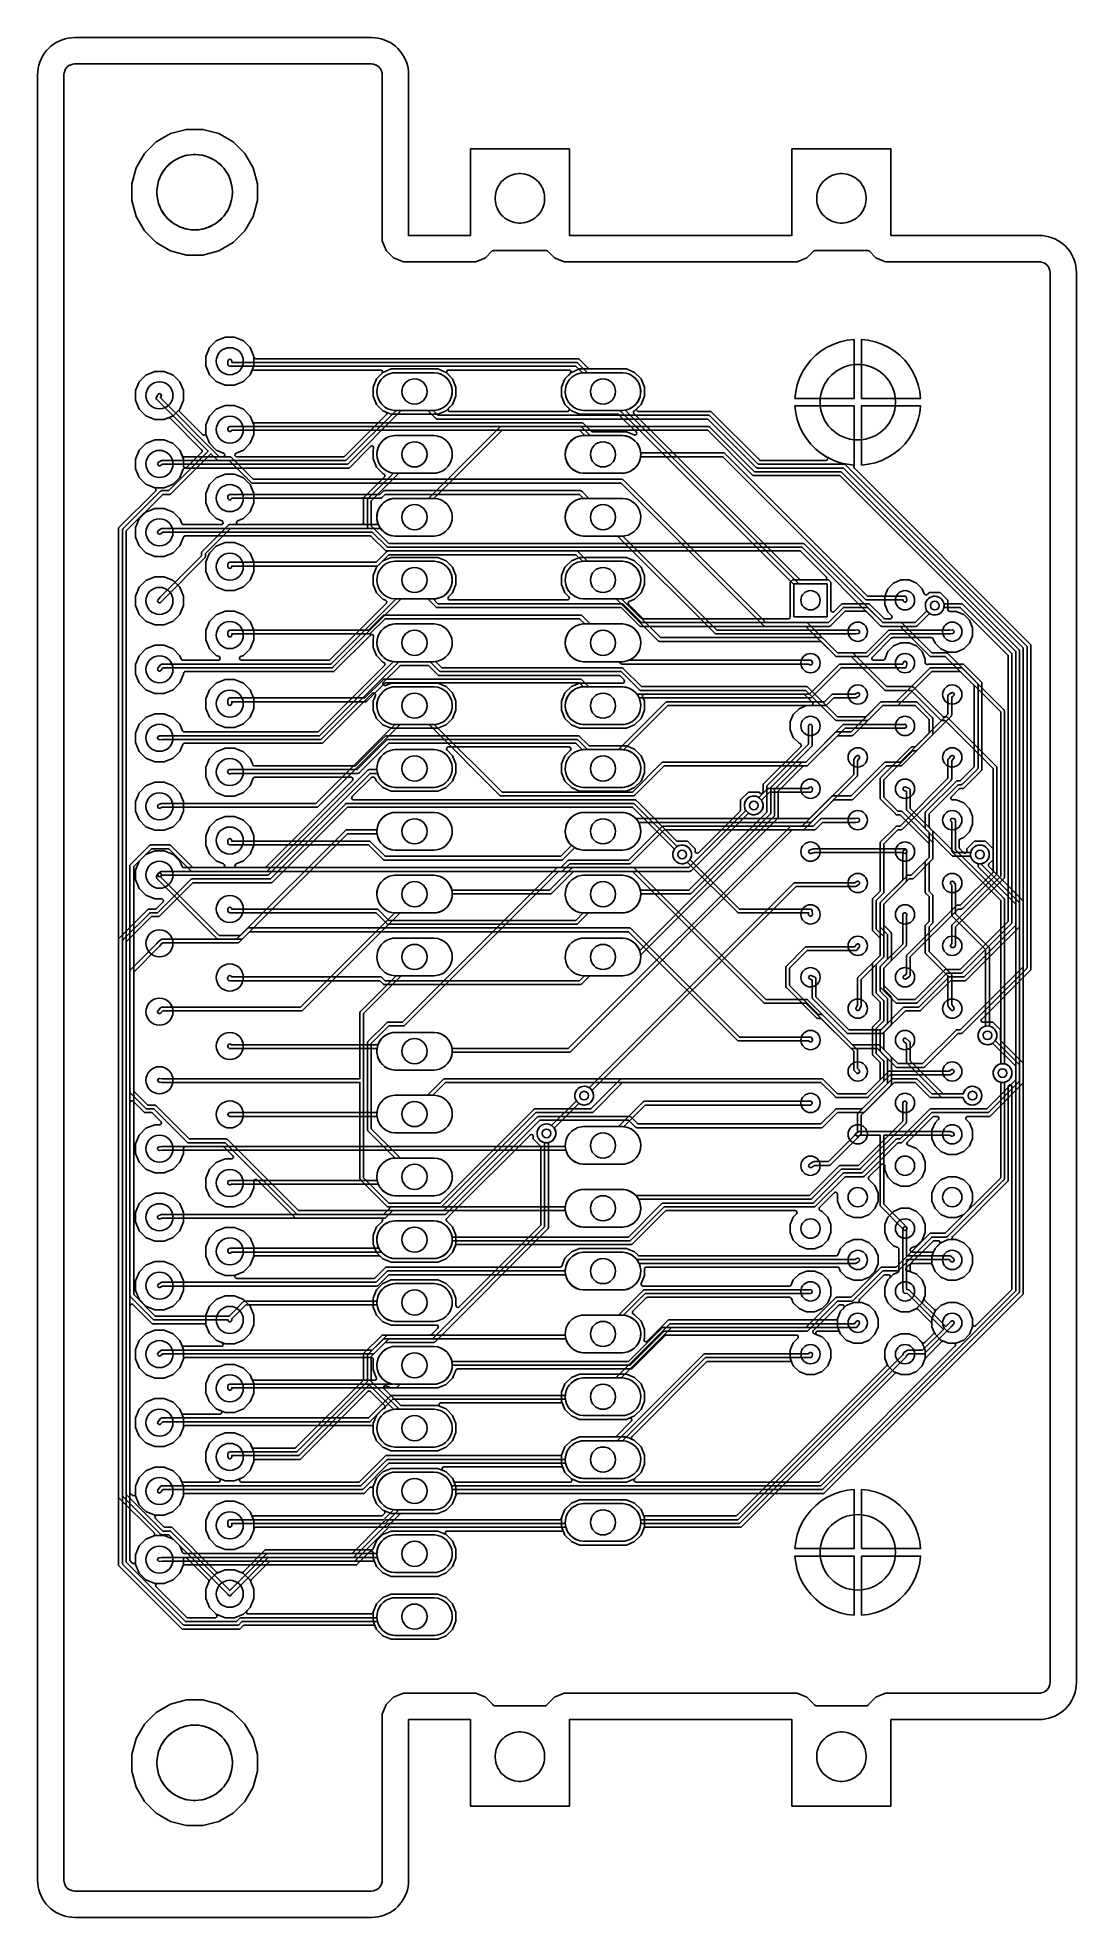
# Model space of a CAD drawing. Header units: millimetres. Extents: x 0 to 42, y 0 to 76.
import ezdxf

# ---------------------------------------------------------------- set-up
doc = ezdxf.new("R2010")
doc.units = ezdxf.units.MM

msp = doc.modelspace()

# ---------------------------------------------------------------- linework, layer by layer
at = {"layer": '16_copper'}
for points in [[(13.503, 1.066), (13.506, 1.066), (13.562, 1.071), (13.57, 1.072), (13.58, 1.074), (13.686, 1.109), (13.687, 1.109), (13.689, 1.11), (13.699, 1.115), (13.706, 1.118, 0.006887), (13.707, 1.12), (13.798, 1.185), (13.799, 1.186), (13.8, 1.187), (13.808, 1.195), (13.813, 1.201, 0.006878), (13.815, 1.202), (13.88, 1.293), (13.881, 1.294), (13.882, 1.295), (13.887, 1.305), (13.891, 1.312, 0.00689), (13.891, 1.314), (13.926, 1.42), (13.927, 1.428), (13.929, 1.435), (13.929, 1.437), (13.929, 1.437), (13.929, 1.438), (13.934, 1.494, 0.019646), (13.934, 1.5), (13.934, 8.212), (14.096, 8.604), (14.396, 8.904), (14.788, 9.066), (17.712, 9.066), (18.104, 8.904), (18.404, 8.604), (18.409, 8.596), (18.414, 8.588, 0.155321), (18.452, 8.563), (18.463, 8.561), (18.47, 8.56, 0.007916), (18.473, 8.56), (20.527, 8.56), (20.529, 8.56), (20.53, 8.56, 0.19604), (20.587, 8.589), (20.592, 8.598), (20.596, 8.603), (20.896, 8.904), (21.288, 9.066), (30.712, 9.066), (31.104, 8.904), (31.404, 8.604), (31.409, 8.596), (31.414, 8.588, 0.155321), (31.452, 8.563), (31.463, 8.561), (31.47, 8.56, 0.007916), (31.473, 8.56), (33.527, 8.56), (33.529, 8.56), (33.53, 8.56, 0.19604), (33.587, 8.589), (33.592, 8.598), (33.596, 8.603), (33.896, 8.904), (34.288, 9.066), (40.5, 9.066), (40.503, 9.066), (40.506, 9.066), (40.562, 9.071), (40.57, 9.072), (40.58, 9.074), (40.686, 9.109), (40.687, 9.109), (40.689, 9.11), (40.699, 9.115), (40.706, 9.118, 0.006887), (40.707, 9.12), (40.798, 9.185), (40.799, 9.186), (40.8, 9.187), (40.808, 9.195), (40.813, 9.201, 0.006878), (40.815, 9.202), (40.88, 9.293), (40.881, 9.294), (40.882, 9.295), (40.887, 9.305), (40.891, 9.312, 0.00689), (40.891, 9.314), (40.926, 9.42), (40.927, 9.428), (40.929, 9.438), (40.934, 9.494, 0.019646), (40.934, 9.5), (40.934, 66.5), (40.934, 66.503), (40.934, 66.506), (40.929, 66.562), (40.928, 66.57), (40.926, 66.58), (40.891, 66.686), (40.891, 66.687), (40.89, 66.689), (40.885, 66.699), (40.882, 66.706, 0.006887), (40.88, 66.707), (40.815, 66.798), (40.814, 66.799), (40.813, 66.8), (40.805, 66.808), (40.799, 66.813, 0.006878), (40.798, 66.815), (40.707, 66.88), (40.706, 66.881), (40.705, 66.882), (40.695, 66.887), (40.688, 66.891, 0.00688), (40.686, 66.891), (40.58, 66.926), (40.572, 66.927), (40.562, 66.929), (40.506, 66.934, 0.01263), (40.5, 66.934), (34.288, 66.934), (33.896, 67.096), (33.629, 67.364), (33.622, 67.369), (33.615, 67.374, 0.087651), (33.591, 67.384), (33.583, 67.385), (33.575, 67.386), (31.425, 67.386), (31.417, 67.385), (31.408, 67.384, 0.087654), (31.384, 67.374), (31.378, 67.369), (31.371, 67.364), (31.104, 67.096), (30.712, 66.934), (21.288, 66.934), (20.896, 67.096), (20.629, 67.364), (20.622, 67.369), (20.615, 67.374, 0.087651), (20.591, 67.384), (20.583, 67.385), (20.575, 67.386), (18.425, 67.386), (18.417, 67.385), (18.408, 67.384, 0.087654), (18.384, 67.374), (18.378, 67.369), (18.371, 67.364), (18.104, 67.096), (17.712, 66.934), (14.788, 66.934), (14.396, 67.096), (14.096, 67.396), (13.934, 67.788), (13.934, 74.5), (13.934, 74.503), (13.934, 74.506), (13.929, 74.562), (13.928, 74.57), (13.926, 74.58), (13.891, 74.686), (13.891, 74.687), (13.89, 74.689), (13.885, 74.699), (13.882, 74.706, 0.006887), (13.88, 74.707), (13.815, 74.798), (13.814, 74.799), (13.813, 74.8), (13.812, 74.801), (13.811, 74.802), (13.81, 74.803, 0.055612), (13.798, 74.815), (13.707, 74.88), (13.706, 74.881), (13.705, 74.882), (13.695, 74.887), (13.688, 74.891, 0.00689), (13.686, 74.891), (13.58, 74.926), (13.572, 74.927), (13.562, 74.929), (13.506, 74.934, 0.019646), (13.5, 74.934), (1.5, 74.934), (1.497, 74.934), (1.494, 74.934), (1.438, 74.929), (1.43, 74.928), (1.42, 74.926), (1.314, 74.891), (1.313, 74.891), (1.311, 74.89), (1.301, 74.885), (1.294, 74.882, 0.006887), (1.293, 74.88), (1.202, 74.815), (1.201, 74.814), (1.2, 74.813), (1.192, 74.805, 0.018293), (1.188, 74.801), (1.188, 74.801), (1.187, 74.799, 0.006878), (1.185, 74.798), (1.12, 74.707), (1.119, 74.706), (1.118, 74.705), (1.113, 74.695), (1.109, 74.688, 0.00688), (1.109, 74.686), (1.074, 74.58), (1.073, 74.572), (1.071, 74.562), (1.066, 74.506, 0.019646), (1.066, 74.5), (1.066, 1.5), (1.066, 1.497), (1.066, 1.494), (1.071, 1.438), (1.071, 1.436), (1.071, 1.436), (1.072, 1.434), (1.072, 1.43), (1.074, 1.42), (1.109, 1.314), (1.109, 1.313), (1.11, 1.311), (1.115, 1.301), (1.118, 1.294, 0.006887), (1.12, 1.293), (1.185, 1.202), (1.186, 1.201), (1.187, 1.2), (1.195, 1.192), (1.201, 1.187, 0.006878), (1.202, 1.185), (1.293, 1.12), (1.294, 1.119), (1.295, 1.118), (1.305, 1.113), (1.312, 1.109, 0.00689), (1.314, 1.109), (1.42, 1.074), (1.428, 1.073), (1.438, 1.071), (1.494, 1.066, 0.019646), (1.5, 1.066), (13.5, 1.066)], [(7.579, 12.111), (7.222, 12.259), (6.949, 12.532), (6.801, 12.889), (6.801, 13.276), (6.922, 13.567), (6.922, 13.569), (6.923, 13.57, 0.218355), (6.918, 13.634), (6.911, 13.642), (6.907, 13.649, 0.007882), (6.905, 13.65), (6.029, 14.526), (6.027, 14.528), (6.025, 14.53, 0.54841), (5.902, 14.493), (5.901, 14.484), (5.899, 14.477, 0.01577), (5.899, 14.472), (5.899, 14.274), (5.751, 13.917), (5.478, 13.643), (5.121, 13.495), (4.734, 13.495), (4.377, 13.643), (4.104, 13.917), (3.956, 14.274), (3.956, 14.66), (4.104, 15.017), (4.377, 15.291), (4.684, 15.418), (4.692, 15.423), (4.701, 15.427, 0.383476), (4.72, 15.527), (4.715, 15.533), (4.709, 15.542), (3.277, 16.974), (3.277, 39.566), (4.477, 40.767), (4.751, 40.767), (4.759, 40.768), (4.767, 40.769, 0.087654), (4.792, 40.779), (4.797, 40.784), (4.804, 40.789), (5.066, 41.051), (5.068, 41.054), (5.07, 41.055, 0.54841), (5.033, 41.178), (5.025, 41.18), (5.017, 41.181, 0.01577), (5.013, 41.181), (4.734, 41.181), (4.377, 41.329), (4.104, 41.603), (3.956, 41.96), (3.956, 42.346), (4.104, 42.703), (4.377, 42.977), (4.734, 43.124), (5.121, 43.124), (5.478, 42.977), (5.751, 42.703), (5.839, 42.49), (5.84, 42.489), (5.841, 42.487, 0.21835), (5.889, 42.446), (5.9, 42.445), (5.907, 42.443, 0.007886), (5.91, 42.443), (7.491, 42.443), (7.498, 42.444), (7.505, 42.445, 0.747774), (7.52, 42.59), (7.222, 42.714), (6.949, 42.987), (6.801, 43.344), (6.801, 43.73), (6.949, 44.088), (7.222, 44.361), (7.579, 44.509), (7.966, 44.509), (8.323, 44.361), (8.596, 44.088), (8.744, 43.73), (8.744, 43.344), (8.596, 42.987), (8.323, 42.714), (8.024, 42.59), (8.019, 42.586), (8.012, 42.584, 0.747777), (8.054, 42.443), (9.17, 42.443), (9.179, 42.445), (9.187, 42.445, 0.087654), (9.211, 42.456), (9.217, 42.46), (9.224, 42.466), (12.729, 45.971), (12.731, 45.973), (12.732, 45.974), (12.732, 45.975), (12.733, 45.975, 0.54841), (12.696, 46.098), (12.687, 46.099), (12.68, 46.101, 0.01577), (12.675, 46.101), (8.79, 46.101), (8.788, 46.101), (8.787, 46.101, 0.218357), (8.73, 46.072), (8.725, 46.063), (8.721, 46.056), (8.72, 46.056), (8.72, 46.055), (8.72, 46.055), (8.72, 46.054), (8.596, 45.755), (8.323, 45.482), (7.966, 45.334), (7.579, 45.334), (7.222, 45.482), (6.949, 45.755), (6.801, 46.113), (6.801, 46.499), (6.949, 46.856), (7.222, 47.129), (7.579, 47.277), (7.966, 47.277), (8.323, 47.129), (8.596, 46.856), (8.7, 46.605), (8.701, 46.604), (8.701, 46.602, 0.21835), (8.75, 46.561), (8.76, 46.56), (8.768, 46.558, 0.007886), (8.77, 46.558), (12.828, 46.558), (12.836, 46.559), (12.845, 46.56, 0.087654), (12.869, 46.57), (12.875, 46.575), (12.882, 46.581), (13.922, 47.621), (13.922, 47.621), (14.079, 47.777), (21.888, 47.777), (22.279, 47.387), (22.285, 47.382), (22.292, 47.376, 0.087651), (22.316, 47.366), (22.324, 47.366), (22.332, 47.364), (23.804, 47.364), (24.14, 47.225), (24.397, 46.968), (24.536, 46.632), (24.536, 46.268), (24.397, 45.932), (24.14, 45.675), (23.804, 45.536), (21.916, 45.536), (21.58, 45.675), (21.323, 45.932), (21.184, 46.268), (21.184, 46.632), (21.323, 46.968), (21.545, 47.19), (21.546, 47.192), (21.548, 47.193), (21.548, 47.194), (21.549, 47.194, 0.54841), (21.512, 47.317), (21.503, 47.319), (21.496, 47.32, 0.01577), (21.491, 47.32), (16.609, 47.32), (16.606, 47.32), (16.603, 47.32, 0.548396), (16.542, 47.207), (16.548, 47.2), (16.552, 47.194), (16.552, 47.193), (16.553, 47.193), (16.554, 47.192), (16.555, 47.19), (16.777, 46.968), (16.916, 46.632), (16.916, 46.268), (16.777, 45.932), (16.52, 45.675), (16.184, 45.536), (14.296, 45.536), (13.96, 45.675), (13.703, 45.932), (13.652, 46.054), (13.652, 46.055), (13.651, 46.056), (13.651, 46.056), (13.651, 46.057, 0.175583), (13.614, 46.093), (13.606, 46.097), (13.604, 46.097), (13.603, 46.098), (13.592, 46.1), (13.584, 46.101, 0.005856), (13.582, 46.101), (13.537, 46.101, 0.14431), (13.496, 46.089), (13.491, 46.084), (13.484, 46.079), (12.722, 45.317), (12.72, 45.314), (12.718, 45.313, 0.54841), (12.755, 45.189), (12.763, 45.188), (12.771, 45.187, 0.01577), (12.775, 45.187), (24.174, 45.187), (24.33, 45.03), (25.831, 43.53), (25.838, 43.525), (25.844, 43.519, 0.087651), (25.869, 43.509), (25.876, 43.509), (25.885, 43.507), (26.28, 43.507), (26.591, 43.197), (26.591, 43.1), (26.591, 43.097), (26.591, 43.095, 0.54841), (26.704, 43.034), (26.711, 43.039), (26.718, 43.043, 0.015772), (26.721, 43.046), (28.403, 44.728), (28.408, 44.735), (28.414, 44.742, 0.087651), (28.424, 44.766), (28.424, 44.774), (28.425, 44.782), (28.425, 45.178), (28.736, 45.489), (29.176, 45.489), (29.207, 45.457, 0.572901), (29.334, 45.491), (29.335, 45.499), (29.337, 45.507, 0.015781), (29.337, 45.511), (29.337, 45.815), (30.854, 47.332), (30.86, 47.339), (30.866, 47.347, 0.383463), (30.845, 47.447), (30.838, 47.45), (30.829, 47.456), (30.785, 47.474), (30.554, 47.705), (30.429, 48.007), (30.429, 48.333), (30.554, 48.635), (30.785, 48.866), (31.087, 48.991), (31.274, 48.991), (31.277, 48.991), (31.28, 48.991, 0.54841), (31.34, 49.104), (31.335, 49.111), (31.331, 49.117, 0.015772), (31.328, 49.121), (31.017, 49.431), (31.01, 49.437), (31.004, 49.442, 0.087651), (30.979, 49.452), (30.972, 49.453), (30.963, 49.454), (24.534, 49.454), (24.524, 49.452), (24.514, 49.451, 0.383484), (24.458, 49.366), (24.461, 49.359), (24.463, 49.348), (24.536, 49.172), (24.536, 48.808), (24.397, 48.472), (24.14, 48.215), (23.804, 48.076), (21.916, 48.076), (21.58, 48.215), (21.323, 48.472), (21.184, 48.808), (21.184, 49.172), (21.323, 49.508), (21.58, 49.765), (21.916, 49.904), (23.655, 49.904), (23.658, 49.905), (23.66, 49.905, 0.548396), (23.721, 50.018), (23.716, 50.025), (23.712, 50.031, 0.015772), (23.709, 50.034), (23.55, 50.193), (23.543, 50.199), (23.536, 50.204, 0.087664), (23.512, 50.214), (23.504, 50.215), (23.496, 50.216), (16.212, 50.216), (15.835, 50.593), (15.828, 50.598), (15.821, 50.604, 0.087651), (15.797, 50.614), (15.789, 50.614), (15.781, 50.616), (14.699, 50.616), (14.691, 50.614), (14.682, 50.614, 0.087654), (14.658, 50.603), (14.652, 50.599), (14.645, 50.593), (13.987, 49.935), (13.983, 49.93), (13.978, 49.925, 0.747782), (14.07, 49.811), (14.296, 49.904), (16.184, 49.904), (16.52, 49.765), (16.777, 49.508), (16.916, 49.172), (16.916, 48.808), (16.777, 48.472), (16.52, 48.215), (16.184, 48.076), (14.296, 48.076), (13.96, 48.215), (13.703, 48.472), (13.564, 48.808), (13.564, 49.172), (13.657, 49.398), (13.659, 49.404), (13.661, 49.411, 0.747787), (13.533, 49.481), (11.525, 47.473), (5.94, 47.473), (5.938, 47.472), (5.937, 47.473, 0.218346), (5.88, 47.444), (5.875, 47.434), (5.871, 47.428), (5.87, 47.427), (5.87, 47.427), (5.87, 47.426), (5.87, 47.426), (5.751, 47.14), (5.478, 46.866), (5.121, 46.719), (4.734, 46.719), (4.377, 46.866), (4.104, 47.14), (3.956, 47.497), (3.956, 47.883), (4.104, 48.24), (4.377, 48.514), (4.734, 48.662), (5.121, 48.662), (5.478, 48.514), (5.751, 48.24), (5.86, 47.977), (5.861, 47.975), (5.862, 47.974, 0.21835), (5.91, 47.933), (5.921, 47.931), (5.928, 47.93, 0.007886), (5.931, 47.93), (11.304, 47.93), (11.312, 47.931), (11.321, 47.932, 0.087654), (11.345, 47.942), (11.351, 47.947), (11.358, 47.952), (14.021, 50.616), (14.027, 50.623), (14.033, 50.631, 0.383473), (14.012, 50.731), (14.006, 50.734), (13.996, 50.74), (13.96, 50.755), (13.703, 51.012), (13.564, 51.348), (13.564, 51.712), (13.585, 51.764, 0.820688), (13.461, 51.847), (11.982, 50.368), (5.975, 50.368), (5.97, 50.367, 0.256284), (5.909, 50.328), (5.906, 50.323, 0.03873), (5.901, 50.307), (5.9, 50.302), (5.9, 50.302), (5.9, 50.302), (5.9, 50.297), (5.899, 50.292), (5.899, 50.265), (5.751, 49.908), (5.478, 49.635), (5.121, 49.487), (4.734, 49.487), (4.377, 49.635), (4.104, 49.908), (3.956, 50.265), (3.956, 50.652), (4.104, 51.009), (4.377, 51.282), (4.734, 51.43), (5.121, 51.43), (5.478, 51.282), (5.751, 51.009), (5.808, 50.872), (5.809, 50.871), (5.809, 50.869, 0.21835), (5.858, 50.828), (5.868, 50.827), (5.876, 50.825, 0.007886), (5.878, 50.825), (7.307, 50.825), (7.314, 50.826), (7.321, 50.827, 0.747774), (7.336, 50.972), (7.222, 51.019), (6.949, 51.293), (6.801, 51.65), (6.801, 52.036), (6.949, 52.393), (7.222, 52.667), (7.579, 52.815), (7.966, 52.815), (8.323, 52.667), (8.596, 52.393), (8.744, 52.036), (8.744, 51.65), (8.596, 51.293), (8.323, 51.019), (8.208, 50.972), (8.202, 50.968), (8.196, 50.966, 0.747777), (8.238, 50.825), (11.761, 50.825), (11.769, 50.827), (11.778, 50.827, 0.087654), (11.802, 50.838), (11.808, 50.842), (11.815, 50.848), (14.093, 53.126), (14.099, 53.134), (14.105, 53.141, 0.383473), (14.084, 53.241), (14.077, 53.245), (14.068, 53.25), (13.96, 53.295), (13.703, 53.552), (13.564, 53.888), (13.564, 54.252), (13.703, 54.588), (13.96, 54.845), (14.296, 54.984), (16.184, 54.984), (16.52, 54.845), (16.777, 54.588), (16.916, 54.252), (16.916, 53.888), (16.777, 53.552), (16.619, 53.394), (16.617, 53.392), (16.615, 53.39, 0.54841), (16.652, 53.267), (16.661, 53.265), (16.668, 53.264, 0.015781), (16.673, 53.264), (21.427, 53.264), (21.43, 53.264), (21.433, 53.264, 0.548396), (21.494, 53.377), (21.488, 53.384), (21.484, 53.39, 0.015772), (21.481, 53.394), (21.323, 53.552), (21.184, 53.888), (21.184, 54.252), (21.323, 54.588), (21.58, 54.845), (21.916, 54.984), (23.804, 54.984), (24.14, 54.845), (24.397, 54.588), (24.536, 54.252), (24.536, 53.888), (24.397, 53.552), (24.14, 53.295), (23.924, 53.205), (23.916, 53.2), (23.907, 53.196, 0.383476), (23.888, 53.096), (23.893, 53.09), (23.899, 53.081), (24.456, 52.524), (24.463, 52.519), (24.47, 52.514, 0.087651), (24.494, 52.504), (24.502, 52.503), (24.51, 52.502), (30.353, 52.502), (30.359, 52.503, 0.392588), (30.429, 52.578), (30.429, 53.982), (30.518, 54.071), (31.833, 54.071), (31.835, 54.071), (31.838, 54.071, 0.54841), (31.899, 54.184), (31.894, 54.191), (31.89, 54.197, 0.015772), (31.887, 54.201), (30.865, 55.223), (30.858, 55.228), (30.852, 55.233, 0.087651), (30.827, 55.243), (30.82, 55.244), (30.811, 55.245), (14.079, 55.245), (13.491, 55.832), (13.484, 55.837), (13.478, 55.843, 0.087651), (13.453, 55.853), (13.446, 55.853), (13.437, 55.855), (5.972, 55.855), (5.97, 55.854), (5.968, 55.855, 0.218346), (5.912, 55.826), (5.906, 55.816), (5.902, 55.81), (5.902, 55.809), (5.902, 55.809), (5.902, 55.808), (5.901, 55.808), (5.751, 55.446), (5.478, 55.172), (5.121, 55.024), (4.734, 55.024), (4.377, 55.172), (4.104, 55.446), (3.956, 55.803), (3.956, 56.189), (4.104, 56.546), (4.377, 56.82), (4.734, 56.967), (5.121, 56.967), (5.478, 56.82), (5.751, 56.546), (5.829, 56.359), (5.83, 56.357), (5.83, 56.356, 0.21835), (5.879, 56.315), (5.889, 56.313), (5.897, 56.312, 0.007886), (5.899, 56.312), (7.43, 56.312), (7.437, 56.313), (7.444, 56.313, 0.747774), (7.459, 56.458), (7.222, 56.557), (6.949, 56.83), (6.801, 57.187), (6.801, 57.573), (6.949, 57.931), (7.222, 58.204), (7.579, 58.352), (7.966, 58.352), (8.323, 58.204), (8.596, 57.931), (8.744, 57.573), (8.744, 57.187), (8.596, 56.83), (8.323, 56.557), (8.086, 56.458), (8.08, 56.455), (8.074, 56.452, 0.747777), (8.115, 56.312), (13.106, 56.312), (13.112, 56.313, 0.392588), (13.183, 56.388), (13.183, 57.397), (14.021, 58.236), (14.027, 58.243), (14.033, 58.251, 0.383473), (14.012, 58.351), (14.006, 58.354), (13.996, 58.36), (13.96, 58.375), (13.703, 58.632), (13.564, 58.968), (13.564, 59.332), (13.585, 59.384, 0.820695), (13.461, 59.467), (12.591, 58.598), (5.961, 58.598), (5.959, 58.598), (5.958, 58.598, 0.218346), (5.901, 58.569), (5.896, 58.56), (5.892, 58.553), (5.891, 58.552), (5.891, 58.552), (5.891, 58.551), (5.891, 58.551), (5.751, 58.214), (5.478, 57.941), (5.121, 57.793), (4.734, 57.793), (4.377, 57.941), (4.104, 58.214), (3.956, 58.571), (3.956, 58.958), (4.104, 59.315), (4.377, 59.588), (4.734, 59.736), (5.121, 59.736), (5.478, 59.588), (5.751, 59.315), (5.839, 59.102), (5.84, 59.101), (5.841, 59.099, 0.21835), (5.889, 59.058), (5.9, 59.056), (5.907, 59.055, 0.007886), (5.91, 59.055), (7.491, 59.055), (7.498, 59.056), (7.505, 59.056, 0.747774), (7.52, 59.202), (7.222, 59.325), (6.949, 59.598), (6.801, 59.956), (6.801, 60.342), (6.949, 60.699), (7.222, 60.972), (7.579, 61.12), (7.966, 61.12), (8.323, 60.972), (8.596, 60.699), (8.744, 60.342), (8.744, 59.956), (8.596, 59.598), (8.323, 59.325), (8.024, 59.202), (8.019, 59.198), (8.012, 59.195, 0.747777), (8.054, 59.055), (12.371, 59.055), (12.379, 59.056), (12.387, 59.057, 0.087654), (12.412, 59.067), (12.417, 59.072), (12.424, 59.077), (14.093, 60.746), (14.099, 60.754), (14.105, 60.761, 0.383473), (14.084, 60.861), (14.077, 60.865), (14.068, 60.87), (13.96, 60.915), (13.703, 61.172), (13.564, 61.508), (13.564, 61.872), (13.703, 62.208), (13.96, 62.465), (14.296, 62.604), (16.184, 62.604), (16.52, 62.465), (16.777, 62.208), (16.916, 61.872), (16.916, 61.508), (16.777, 61.172), (16.619, 61.014), (16.617, 61.012), (16.615, 61.01, 0.54841), (16.652, 60.887), (16.661, 60.885), (16.668, 60.884, 0.015781), (16.673, 60.884), (21.427, 60.884), (21.43, 60.884), (21.433, 60.884, 0.548396), (21.494, 60.997), (21.488, 61.004), (21.484, 61.01, 0.015772), (21.481, 61.014), (21.323, 61.172), (21.184, 61.508), (21.184, 61.872), (21.323, 62.208), (21.58, 62.465), (21.916, 62.604), (23.804, 62.604), (24.14, 62.465), (24.397, 62.208), (24.536, 61.872), (24.536, 61.508), (24.397, 61.172), (24.239, 61.014), (24.237, 61.012), (24.235, 61.01, 0.54841), (24.272, 60.887), (24.281, 60.885), (24.288, 60.884, 0.015781), (24.293, 60.884), (27.222, 60.884), (29.181, 58.925), (29.188, 58.92), (29.194, 58.914, 0.087651), (29.219, 58.904), (29.226, 58.904), (29.235, 58.903), (31.87, 58.903), (31.871, 58.903), (31.871, 58.903, 0.645596), (31.927, 59.03), (31.912, 59.042), (31.911, 59.043, 0.000216), (31.911, 59.043), (31.687, 59.184), (31.464, 59.362), (31.262, 59.564), (31.084, 59.787), (30.932, 60.029), (30.808, 60.286), (30.714, 60.555), (30.65, 60.834), (30.62, 61.108), (33.008, 61.108), (33.008, 58.675), (33.007, 58.674, 0.237953), (33.01, 58.605), (33.015, 58.598), (33.019, 58.592, 0.015772), (33.022, 58.588), (40.157, 51.453), (40.157, 38.31), (40.001, 38.154), (38.17, 36.322), (38.168, 36.321), (38.168, 36.32), (38.167, 36.32), (38.166, 36.318, 0.54841), (38.203, 36.195), (38.211, 36.194), (38.219, 36.192, 0.01577), (38.223, 36.192), (38.625, 36.192), (38.935, 35.881), (38.935, 35.486), (38.937, 35.477), (38.937, 35.469, 0.087654), (38.948, 35.445), (38.952, 35.439), (38.958, 35.432), (39.853, 34.537), (39.853, 25.204), (31.95, 17.301), (31.95, 17.301), (31.794, 17.145), (16.993, 17.145), (16.987, 17.144), (16.981, 17.144), (16.976, 17.143), (16.971, 17.142), (16.966, 17.14, 0.201098), (16.919, 17.084), (16.917, 17.079), (16.917, 17.078), (16.917, 17.078), (16.917, 17.074), (16.916, 17.069), (16.916, 17.058), (16.777, 16.722), (16.52, 16.465), (16.184, 16.326), (14.699, 16.326), (14.691, 16.324), (14.682, 16.324, 0.087654), (14.658, 16.313), (14.652, 16.309), (14.645, 16.303), (14.115, 15.773), (8.82, 15.773), (8.815, 15.773, 0.334879), (8.746, 15.713), (8.745, 15.708), (8.745, 15.707), (8.745, 15.707), (8.745, 15.703), (8.744, 15.697), (8.744, 15.658), (8.596, 15.301), (8.323, 15.028), (7.966, 14.88), (7.579, 14.88), (7.222, 15.028), (6.949, 15.301), (6.801, 15.658), (6.801, 16.044), (6.949, 16.402), (7.222, 16.675), (7.579, 16.823), (7.966, 16.823), (8.323, 16.675), (8.596, 16.402), (8.647, 16.278), (8.648, 16.276), (8.649, 16.275, 0.21835), (8.697, 16.233), (8.708, 16.232), (8.715, 16.231, 0.007886), (8.718, 16.231), (13.895, 16.231), (13.903, 16.232), (13.911, 16.232, 0.087664), (13.936, 16.243), (13.941, 16.248), (13.948, 16.253), (14.021, 16.326), (14.027, 16.333), (14.033, 16.341, 0.383473), (14.012, 16.441), (14.006, 16.444), (13.996, 16.45), (13.96, 16.465), (13.703, 16.722), (13.564, 17.058), (13.564, 17.422), (13.703, 17.758), (13.96, 18.015), (14.296, 18.154), (16.184, 18.154), (16.52, 18.015), (16.777, 17.758), (16.822, 17.649), (16.823, 17.648), (16.824, 17.646, 0.21835), (16.872, 17.605), (16.882, 17.604), (16.89, 17.602, 0.007886), (16.893, 17.602), (21.529, 17.602), (21.532, 17.603), (21.534, 17.602, 0.54841), (21.595, 17.716), (21.59, 17.723), (21.586, 17.729, 0.015772), (21.583, 17.732), (21.323, 17.992), (21.184, 18.328), (21.184, 18.692), (21.323, 19.028), (21.58, 19.285), (21.916, 19.424), (23.804, 19.424), (24.14, 19.285), (24.397, 19.028), (24.536, 18.692), (24.536, 18.328), (24.397, 17.992), (24.137, 17.732), (24.136, 17.73), (24.134, 17.728, 0.54841), (24.171, 17.605), (24.179, 17.604), (24.187, 17.602, 0.01577), (24.191, 17.602), (31.573, 17.602), (31.581, 17.603), (31.59, 17.604, 0.087654), (31.614, 17.614), (31.62, 17.619), (31.627, 17.625), (37.091, 23.089), (37.093, 23.091), (37.095, 23.093, 0.54841), (37.058, 23.216), (37.049, 23.217), (37.042, 23.219, 0.01577), (37.037, 23.219), (36.817, 23.219), (36.515, 23.344), (36.284, 23.575), (36.159, 23.877), (36.159, 24.203), (36.284, 24.505), (36.515, 24.736), (36.817, 24.861), (37.143, 24.861), (37.445, 24.736), (37.676, 24.505), (37.801, 24.203), (37.801, 23.983), (37.801, 23.98), (37.801, 23.977, 0.54841), (37.914, 23.916), (37.921, 23.921), (37.927, 23.925, 0.015772), (37.931, 23.929), (39.373, 25.371), (39.378, 25.378), (39.384, 25.384, 0.087651), (39.394, 25.409), (39.394, 25.416), (39.395, 25.425), (39.395, 33.584), (39.395, 33.588), (39.395, 33.593, 0.710119), (39.255, 33.625), (39.255, 33.625, 0.024533), (39.251, 33.618), (39.251, 33.618, 0.116434), (39.243, 33.584), (39.243, 29.776), (36.998, 27.531), (36.997, 27.529), (36.994, 27.527, 0.54841), (37.031, 27.404), (37.04, 27.403), (37.047, 27.401, 0.01577), (37.052, 27.401), (37.143, 27.401), (37.445, 27.276), (37.676, 27.045), (37.801, 26.743), (37.801, 26.417), (37.676, 26.115), (37.445, 25.884), (37.143, 25.759), (36.817, 25.759), (36.515, 25.884), (36.284, 26.115), (36.159, 26.417), (36.159, 26.743), (36.284, 27.045), (36.465, 27.226), (36.466, 27.228), (36.468, 27.229), (36.468, 27.229), (36.469, 27.23, 0.54841), (36.432, 27.353), (36.423, 27.354), (36.416, 27.356, 0.015781), (36.411, 27.356), (36.245, 27.356), (36.237, 27.355), (36.228, 27.354, 0.087654), (36.204, 27.344), (36.198, 27.339), (36.191, 27.333), (35.119, 26.261), (35.117, 26.259), (35.115, 26.257, 0.54841), (35.152, 26.134), (35.16, 26.133), (35.168, 26.131, 0.01577), (35.173, 26.131), (35.233, 26.131), (35.535, 26.006), (35.766, 25.775), (35.891, 25.473), (35.891, 25.147), (35.766, 24.845), (35.535, 24.614), (35.233, 24.489), (34.907, 24.489), (34.605, 24.614), (34.374, 24.845), (34.249, 25.147), (34.249, 25.473), (34.374, 25.775), (34.453, 25.854), (34.455, 25.856), (34.456, 25.857), (34.456, 25.858), (34.457, 25.858, 0.54841), (34.42, 25.981), (34.411, 25.983), (34.404, 25.984, 0.015781), (34.399, 25.984), (34.264, 25.984), (34.255, 25.983), (34.247, 25.982, 0.087654), (34.223, 25.972), (34.217, 25.967), (34.21, 25.962), (33.239, 24.991), (33.237, 24.989), (33.235, 24.987, 0.524417), (33.267, 24.866), (33.27, 24.865), (33.272, 24.864), (33.281, 24.863), (33.288, 24.861, 0.011527), (33.293, 24.861), (33.323, 24.861), (33.625, 24.736), (33.856, 24.505), (33.981, 24.203), (33.981, 23.877), (33.856, 23.575), (33.625, 23.344), (33.323, 23.219), (32.997, 23.219), (32.695, 23.344), (32.464, 23.575), (32.339, 23.877), (32.339, 24.203), (32.464, 24.505), (32.594, 24.635), (32.595, 24.637), (32.597, 24.638), (32.597, 24.639), (32.598, 24.639, 0.54841), (32.561, 24.762), (32.552, 24.763), (32.545, 24.765, 0.015781), (32.54, 24.765), (32.435, 24.765), (32.427, 24.764), (32.418, 24.763, 0.087654), (32.394, 24.753), (32.388, 24.748), (32.381, 24.743), (31.359, 23.721), (31.358, 23.719), (31.356, 23.717, 0.457263), (31.393, 23.594), (31.401, 23.593), (31.409, 23.591, 0.014815), (31.413, 23.591), (31.715, 23.466), (31.946, 23.235), (32.071, 22.933), (32.071, 22.607), (31.946, 22.305), (31.715, 22.074), (31.413, 21.949), (31.087, 21.949), (30.785, 22.074), (30.554, 22.305), (30.429, 22.607), (30.429, 22.933), (30.554, 23.235), (30.735, 23.416), (30.736, 23.418), (30.738, 23.419), (30.738, 23.419), (30.739, 23.42, 0.54841), (30.702, 23.543), (30.693, 23.544), (30.686, 23.546, 0.015781), (30.681, 23.546), (25.425, 23.546), (25.416, 23.545), (25.408, 23.544, 0.087654), (25.383, 23.534), (25.378, 23.529), (25.371, 23.523), (24.021, 22.174), (16.982, 22.174), (16.981, 22.174), (16.979, 22.174, 0.218346), (16.922, 22.145), (16.917, 22.136), (16.913, 22.129), (16.913, 22.129), (16.912, 22.129), (16.912, 22.128), (16.912, 22.127), (16.777, 21.802), (16.52, 21.545), (16.184, 21.406), (14.296, 21.406), (14.093, 21.49), (14.086, 21.492), (14.08, 21.494, 0.747787), (14.01, 21.366), (14.659, 20.717), (14.665, 20.712), (14.672, 20.706, 0.087651), (14.696, 20.696), (14.704, 20.696), (14.712, 20.694), (16.184, 20.694), (16.52, 20.555), (16.777, 20.298), (16.916, 19.962), (16.916, 19.598), (16.777, 19.262), (16.52, 19.005), (16.184, 18.866), (14.296, 18.866), (13.96, 19.005), (13.703, 19.262), (13.564, 19.598), (13.564, 19.962), (13.703, 20.298), (13.96, 20.555), (14.006, 20.574, 0.458562), (14.042, 20.684), (14.037, 20.69), (14.03, 20.698), (13.465, 21.264), (13.461, 21.267, 0.39257), (13.357, 21.264), (10.61, 18.517), (8.82, 18.517), (8.815, 18.516, 0.125373), (8.779, 18.504), (8.775, 18.501, 0.140729), (8.746, 18.456), (8.745, 18.451), (8.745, 18.45), (8.745, 18.45), (8.745, 18.446), (8.744, 18.44), (8.744, 18.427), (8.596, 18.069), (8.323, 17.796), (7.966, 17.648), (7.579, 17.648), (7.222, 17.796), (6.949, 18.069), (6.801, 18.427), (6.801, 18.813), (6.949, 19.17), (7.222, 19.443), (7.579, 19.591), (7.966, 19.591), (8.323, 19.443), (8.596, 19.17), (8.658, 19.021), (8.659, 19.019), (8.659, 19.018, 0.21835), (8.708, 18.977), (8.718, 18.975), (8.726, 18.974, 0.007886), (8.728, 18.974), (10.389, 18.974), (10.398, 18.975), (10.406, 18.976, 0.087654), (10.431, 18.986), (10.436, 18.991), (10.443, 18.996), (13.16, 21.713), (13.165, 21.72), (13.171, 21.726, 0.087651), (13.181, 21.751), (13.181, 21.758), (13.183, 21.767), (13.183, 22.802), (13.926, 23.546), (15.876, 23.546), (15.884, 23.547), (15.893, 23.548, 0.087654), (15.917, 23.558), (15.923, 23.563), (15.93, 23.568), (16.177, 23.816), (16.179, 23.818), (16.181, 23.82, 0.54841), (16.144, 23.943), (16.135, 23.944), (16.128, 23.945, 0.01577), (16.123, 23.946), (14.296, 23.946), (13.96, 24.085), (13.703, 24.342), (13.564, 24.678), (13.564, 25.042), (13.703, 25.378), (13.96, 25.635), (14.296, 25.774), (16.184, 25.774), (16.52, 25.635), (16.777, 25.378), (16.916, 25.042), (16.916, 24.739), (16.917, 24.736), (16.917, 24.733, 0.54841), (17.03, 24.672), (17.037, 24.678), (17.043, 24.682, 0.015772), (17.046, 24.685), (20.323, 27.962), (20.328, 27.968), (20.334, 27.975, 0.087651), (20.344, 27.999), (20.344, 28.007), (20.345, 28.015), (20.345, 31.146), (20.344, 31.154), (20.344, 31.163, 0.087654), (20.333, 31.187), (20.328, 31.193), (20.323, 31.2), (20.043, 31.479), (20.043, 31.576), (20.043, 31.579), (20.043, 31.581, 0.54841), (19.93, 31.642), (19.923, 31.637), (19.917, 31.633, 0.015772), (19.913, 31.63), (16.71, 28.426), (16.543, 28.26), (16.54, 28.255, 0.39257), (16.543, 28.152), (16.777, 27.918), (16.916, 27.582), (16.916, 27.218), (16.777, 26.882), (16.52, 26.625), (16.184, 26.486), (14.296, 26.486), (13.96, 26.625), (13.703, 26.882), (13.564, 27.218), (13.564, 27.582), (13.703, 27.918), (13.925, 28.14), (13.926, 28.142), (13.928, 28.143), (13.928, 28.144), (13.929, 28.144, 0.54841), (13.892, 28.267), (13.883, 28.269), (13.876, 28.27, 0.01577), (13.871, 28.27), (10.421, 28.27), (8.874, 29.817), (8.872, 29.819), (8.87, 29.821, 0.54841), (8.747, 29.784), (8.746, 29.775), (8.744, 29.768, 0.01577), (8.744, 29.763), (8.744, 29.501), (8.596, 29.144), (8.323, 28.871), (7.966, 28.723), (7.579, 28.723), (7.222, 28.871), (6.949, 29.144), (6.801, 29.501), (6.801, 29.887), (6.949, 30.245), (7.222, 30.518), (7.579, 30.666), (7.841, 30.666), (7.844, 30.666), (7.847, 30.666, 0.54841), (7.908, 30.779), (7.903, 30.786), (7.899, 30.792, 0.015772), (7.895, 30.796), (7.548, 31.143), (7.541, 31.149), (7.534, 31.154, 0.087651), (7.51, 31.164), (7.502, 31.165), (7.494, 31.166), (5.975, 31.166), (5.97, 31.165, 0.334879), (5.901, 31.105), (5.9, 31.1), (5.9, 31.099), (5.9, 31.099), (5.9, 31.095), (5.899, 31.09), (5.899, 30.885), (5.751, 30.528), (5.478, 30.255), (5.121, 30.107), (4.734, 30.107), (4.377, 30.255), (4.104, 30.528), (3.956, 30.885), (3.956, 31.272), (4.104, 31.629), (4.377, 31.902), (4.734, 32.05), (4.933, 32.05), (4.936, 32.05), (4.939, 32.05, 0.54841), (5, 32.163), (4.994, 32.17), (4.99, 32.177, 0.015772), (4.987, 32.18), (4.652, 32.515), (4.645, 32.52), (4.639, 32.526, 0.087651), (4.614, 32.536), (4.607, 32.536), (4.598, 32.537), (4.325, 32.537), (3.864, 32.998), (3.862, 33), (3.86, 33.002, 0.54841), (3.737, 32.965), (3.735, 32.957), (3.734, 32.949, 0.01577), (3.734, 32.945), (3.734, 17.195), (3.735, 17.187), (3.736, 17.178, 0.087664), (3.746, 17.154), (3.751, 17.148), (3.756, 17.141), (3.826, 17.071), (3.828, 17.07), (3.83, 17.067, 0.54841), (3.953, 17.104), (3.954, 17.113), (3.956, 17.12, 0.015781), (3.956, 17.125), (3.956, 17.429), (4.104, 17.786), (4.377, 18.059), (4.734, 18.207), (5.121, 18.207), (5.478, 18.059), (5.751, 17.786), (5.899, 17.429), (5.899, 17.042), (5.751, 16.685), (5.478, 16.412), (5.121, 16.264), (4.817, 16.264), (4.814, 16.264), (4.812, 16.264, 0.54841), (4.751, 16.151), (4.756, 16.144), (4.76, 16.137, 0.015772), (4.763, 16.134), (5.102, 15.796), (5.108, 15.791), (5.115, 15.785, 0.087651), (5.139, 15.775), (5.147, 15.775), (5.155, 15.773), (5.429, 15.773), (7.238, 13.964), (7.24, 13.963), (7.241, 13.962), (7.248, 13.956), (7.248, 13.956), (7.249, 13.956), (7.25, 13.955), (7.256, 13.951, 0.155294), (7.301, 13.942), (7.311, 13.945), (7.319, 13.946, 0.007884), (7.321, 13.947), (7.579, 14.054), (7.966, 14.054), (8.224, 13.947), (8.225, 13.947), (8.227, 13.946, 0.218355), (8.29, 13.951), (8.296, 13.956), (8.296, 13.956), (8.297, 13.957), (8.298, 13.958), (8.305, 13.962, 0.007882), (8.307, 13.964), (9.202, 14.859), (13.503, 14.859), (13.505, 14.859), (13.506, 14.859, 0.218346), (13.563, 14.888), (13.568, 14.897), (13.573, 14.904, 0.00789), (13.574, 14.906), (13.703, 15.218), (13.96, 15.475), (14.296, 15.614), (16.184, 15.614), (16.52, 15.475), (16.777, 15.218), (16.916, 14.882), (16.916, 14.518), (16.777, 14.182), (16.52, 13.925), (16.184, 13.786), (14.296, 13.786), (13.96, 13.925), (13.703, 14.182), (13.631, 14.355), (13.631, 14.356), (13.63, 14.357), (13.63, 14.357), (13.63, 14.358, 0.21835), (13.582, 14.399), (13.571, 14.4), (13.563, 14.402, 0.007886), (13.561, 14.402), (9.423, 14.402), (9.414, 14.401), (9.406, 14.4, 0.087654), (9.381, 14.39), (9.376, 14.385), (9.369, 14.379), (8.64, 13.65), (8.639, 13.649), (8.637, 13.648, 0.218345), (8.618, 13.588), (8.621, 13.577), (8.622, 13.57, 0.007884), (8.623, 13.567), (8.744, 13.276), (8.744, 12.889), (8.596, 12.532), (8.323, 12.259), (7.966, 12.111)], [(35.822, 34.367), (35.831, 34.368, 0.087654), (35.855, 34.378), (35.861, 34.383), (35.868, 34.389), (37.217, 35.738), (37.338, 35.738), (37.346, 35.739), (37.355, 35.74, 0.087654), (37.379, 35.75), (37.385, 35.755), (37.392, 35.76), (39.983, 38.351), (39.988, 38.358), (39.993, 38.364, 0.087651), (40.003, 38.389), (40.004, 38.396), (40.005, 38.405), (40.005, 51.359), (40.004, 51.367), (40.003, 51.376, 0.087654), (39.993, 51.4), (39.988, 51.406), (39.983, 51.413), (32.667, 58.728), (32.661, 58.733), (32.654, 58.738, 0.087651), (32.63, 58.748), (32.622, 58.749), (32.614, 58.75), (29.14, 58.75), (27.181, 60.709), (27.174, 60.714), (27.168, 60.72, 0.087651), (27.143, 60.73), (27.136, 60.73), (27.127, 60.731), (16.186, 60.731), (15.989, 60.928), (16.039, 60.928, 0.95208), (16.039, 62.452), (14.441, 62.452), (14.366, 62.445, 0.906347), (14.441, 60.928), (14.491, 60.928), (12.465, 58.903), (5.029, 58.903), (5.019, 58.901), (5.009, 58.9, 0.00366), (5.008, 58.899), (5.001, 58.897), (4.99, 58.891), (4.888, 58.83), (4.871, 58.816, 0.866044), (4.967, 58.699), (5.051, 58.75), (12.497, 58.75), (12.505, 58.751), (12.514, 58.752, 0.087654), (12.538, 58.762), (12.544, 58.767), (12.551, 58.773), (14.706, 60.928), (15.774, 60.928), (16.101, 60.601), (16.107, 60.596), (16.114, 60.591, 0.087651), (16.138, 60.581), (16.146, 60.58), (16.154, 60.579), (27.096, 60.579), (29.055, 58.62), (29.061, 58.615), (29.068, 58.61, 0.087651), (29.092, 58.6), (29.1, 58.599), (29.108, 58.598), (32.582, 58.598), (39.853, 51.327), (39.853, 38.436), (37.306, 35.89), (37.186, 35.89), (37.177, 35.889), (37.169, 35.888, 0.087654), (37.144, 35.878), (37.139, 35.873), (37.132, 35.868), (35.782, 34.519), (34.779, 34.519), (34.039, 35.258), (34.032, 35.263), (34.026, 35.269, 0.087651), (34.001, 35.279), (33.994, 35.279), (33.985, 35.281), (32.95, 35.281), (31.753, 36.477), (31.746, 36.483), (31.74, 36.488, 0.087651), (31.715, 36.498), (31.708, 36.499), (31.699, 36.5), (31.578, 36.5), (30.404, 37.674), (30.404, 38.373), (31.121, 39.091), (33.071, 39.091), (33.073, 39.091), (33.075, 39.091, 0.144309), (33.116, 39.105), (33.123, 39.112), (33.129, 39.117, 0.010876), (33.131, 39.12), (33.22, 39.233), (33.231, 39.252, 0.86604), (33.1, 39.327), (33.034, 39.243), (31.09, 39.243), (31.081, 39.242), (31.073, 39.241, 0.087654), (31.048, 39.231), (31.043, 39.226), (31.036, 39.221), (30.274, 38.459), (30.269, 38.452), (30.263, 38.445, 0.087651), (30.253, 38.421), (30.253, 38.413), (30.251, 38.405), (30.251, 37.643), (30.253, 37.634), (30.253, 37.626, 0.087654), (30.264, 37.601), (30.268, 37.596), (30.274, 37.589), (31.493, 36.37), (31.5, 36.365), (31.506, 36.359, 0.087651), (31.531, 36.349), (31.538, 36.349), (31.547, 36.347), (31.668, 36.347), (32.865, 35.151), (32.871, 35.145), (32.878, 35.14, 0.087651), (32.902, 35.13), (32.91, 35.129), (32.918, 35.128), (33.954, 35.128), (34.693, 34.389), (34.7, 34.383), (34.707, 34.378, 0.087651), (34.731, 34.368), (34.739, 34.367), (34.747, 34.366), (35.814, 34.366)], [(23.734, 60.935, 0.906347), (23.659, 62.452), (22.061, 62.452), (21.986, 62.445, 0.906347), (22.061, 60.928), (23.659, 60.928)], [(34.146, 35.739), (34.154, 35.74, 0.087654), (34.179, 35.75), (34.185, 35.755), (34.191, 35.76), (35.084, 36.652), (35.662, 36.652), (35.67, 36.653), (35.678, 36.654, 0.087654), (35.703, 36.664), (35.709, 36.669), (35.715, 36.675), (36.912, 37.871), (37.49, 37.871), (37.499, 37.873), (37.507, 37.873, 0.087654), (37.532, 37.884), (37.537, 37.888), (37.544, 37.894), (39.678, 40.027), (39.683, 40.034), (39.688, 40.041, 0.087651), (39.698, 40.065), (39.699, 40.073), (39.7, 40.081), (39.7, 51.206), (39.699, 51.215), (39.698, 51.223, 0.087654), (39.688, 51.248), (39.683, 51.253), (39.678, 51.26), (32.515, 58.423), (32.508, 58.428), (32.502, 58.434, 0.087651), (32.477, 58.444), (32.47, 58.444), (32.461, 58.445), (28.988, 58.445), (27.181, 60.252), (27.174, 60.257), (27.168, 60.262, 0.087651), (27.143, 60.272), (27.136, 60.273), (27.127, 60.274), (18.745, 60.274), (18.737, 60.273), (18.728, 60.272, 0.087654), (18.704, 60.262), (18.698, 60.257), (18.691, 60.252), (15.811, 57.372), (14.441, 57.372), (14.366, 57.365, 0.906347), (14.441, 55.848), (16.039, 55.848), (16.114, 55.855, 0.906347), (16.039, 57.372), (16.027, 57.372), (18.777, 60.122), (27.096, 60.122), (28.902, 58.315), (28.909, 58.31), (28.915, 58.305, 0.087651), (28.94, 58.295), (28.947, 58.294), (28.956, 58.293), (32.43, 58.293), (39.548, 51.175), (39.548, 40.113), (37.459, 38.024), (36.881, 38.024), (36.872, 38.023), (36.864, 38.022, 0.087654), (36.839, 38.012), (36.834, 38.007), (36.827, 38.001), (35.63, 36.805), (35.052, 36.805), (35.044, 36.803), (35.035, 36.803, 0.087654), (35.011, 36.792), (35.005, 36.788), (34.998, 36.782), (34.106, 35.89), (32.798, 35.89), (31.471, 37.217), (31.471, 37.948), (31.47, 37.949), (31.471, 37.95, 0.21836), (31.442, 38.007), (31.432, 38.013), (31.426, 38.017, 0.004081), (31.425, 38.018), (31.28, 38.08), (31.259, 38.086, 0.866049), (31.22, 37.94), (31.318, 37.898), (31.318, 37.186), (31.319, 37.177), (31.32, 37.169, 0.087654), (31.33, 37.144), (31.335, 37.139), (31.341, 37.132), (32.712, 35.76), (32.719, 35.755), (32.725, 35.75, 0.087651), (32.75, 35.74), (32.757, 35.739), (32.766, 35.738), (34.138, 35.738)], [(13.487, 57.271), (14.605, 58.388), (16.039, 58.388), (16.114, 58.395, 0.906347), (16.039, 59.912), (14.441, 59.912), (14.366, 59.905, 0.862606), (14.366, 58.395), (14.394, 58.393), (13.357, 57.356), (13.352, 57.349), (13.347, 57.343, 0.087651), (13.337, 57.318), (13.336, 57.311), (13.335, 57.302), (13.335, 56.236), (13.336, 56.227), (13.337, 56.219, 0.087654), (13.347, 56.194), (13.352, 56.189), (13.357, 56.182), (13.38, 56.159), (5.029, 56.159), (5.024, 56.159, 0.160287), (4.98, 56.141), (4.878, 56.054), (4.864, 56.037, 0.866051), (4.977, 55.938), (5.057, 56.007), (13.532, 56.007), (14.119, 55.42), (14.126, 55.415), (14.133, 55.409, 0.087651), (14.157, 55.399), (14.165, 55.399), (14.173, 55.397), (30.906, 55.397), (34.084, 52.219), (34.091, 52.214), (34.097, 52.209, 0.087651), (34.122, 52.199), (34.129, 52.198), (34.138, 52.197), (34.868, 52.197), (36.065, 51), (36.072, 50.995), (36.078, 50.99, 0.087651), (36.103, 50.98), (36.11, 50.979), (36.119, 50.978), (36.697, 50.978), (38.938, 48.736), (38.938, 42.094), (36.979, 40.135), (36.974, 40.128), (36.969, 40.122, 0.087651), (36.959, 40.097), (36.958, 40.09), (36.957, 40.081), (36.957, 39.358), (36.935, 39.341), (36.919, 39.326, 0.752248), (37.007, 39.209), (37.025, 39.219, 0.357952), (37.107, 39.298), (37.108, 39.307), (37.109, 39.313, 0.018967), (37.109, 39.319), (37.109, 40.05), (39.068, 42.009), (39.073, 42.015), (39.079, 42.022, 0.087651), (39.089, 42.046), (39.089, 42.054), (39.091, 42.062), (39.091, 48.768), (39.089, 48.776), (39.089, 48.785, 0.087654), (39.078, 48.809), (39.074, 48.815), (39.068, 48.822), (36.782, 51.108), (36.775, 51.113), (36.769, 51.118, 0.087651), (36.744, 51.128), (36.737, 51.129), (36.728, 51.13), (36.15, 51.13), (34.953, 52.327), (34.947, 52.332), (34.94, 52.338, 0.087651), (34.916, 52.348), (34.908, 52.348), (34.9, 52.349), (34.169, 52.349), (30.991, 55.527), (30.984, 55.533), (30.978, 55.538, 0.087651), (30.953, 55.548), (30.946, 55.549), (30.937, 55.55), (14.205, 55.55), (13.487, 56.267)], [(35.096, 53.178, 0.371209), (35.145, 53.265), (35.127, 53.355), (35.124, 53.363), (35.121, 53.372, 0.231049), (35.069, 53.414), (35.061, 53.415), (35.052, 53.416), (33.56, 53.416), (27.791, 59.185), (27.784, 59.19), (27.777, 59.196, 0.087651), (27.753, 59.206), (27.745, 59.206), (27.737, 59.207), (24.382, 59.207), (24.377, 59.262, 0.357806), (23.659, 59.912), (22.061, 59.912), (21.986, 59.905, 0.906347), (22.061, 58.388), (23.659, 58.388), (23.734, 58.395, 0.330355), (24.377, 59.038), (24.378, 59.055), (27.705, 59.055), (33.474, 53.286), (33.481, 53.281), (33.487, 53.276, 0.087651), (33.512, 53.266), (33.519, 53.265), (33.528, 53.264), (34.99, 53.264), (34.995, 53.235), (35.003, 53.215, 0.294757), (35.075, 53.174)], [(23.734, 55.855, 0.906347), (23.659, 57.372), (22.061, 57.372), (21.986, 57.365, 0.906347), (22.061, 55.848), (23.659, 55.848)], [(35.094, 37.938), (35.112, 37.947), (35.247, 38.037), (35.251, 38.04), (35.255, 38.043, 0.21536), (35.281, 38.1), (35.281, 38.83), (37.217, 40.767), (37.338, 40.767), (37.346, 40.768), (37.355, 40.769, 0.087654), (37.379, 40.779), (37.385, 40.784), (37.392, 40.789), (38.763, 42.161), (38.769, 42.168), (38.774, 42.174, 0.087651), (38.784, 42.199), (38.785, 42.206), (38.786, 42.215), (38.786, 46.482), (38.785, 46.49), (38.784, 46.499, 0.087654), (38.774, 46.523), (38.769, 46.529), (38.763, 46.536), (36.782, 48.517), (36.775, 48.522), (36.769, 48.528, 0.087651), (36.744, 48.538), (36.737, 48.538), (36.728, 48.539), (36.608, 48.539), (35.411, 49.736), (35.404, 49.741), (35.397, 49.747, 0.087651), (35.373, 49.757), (35.365, 49.757), (35.357, 49.759), (34.322, 49.759), (32.972, 51.108), (32.965, 51.113), (32.959, 51.118, 0.087651), (32.934, 51.128), (32.927, 51.129), (32.918, 51.13), (32.34, 51.13), (31.143, 52.327), (31.137, 52.332), (31.13, 52.338, 0.087651), (31.106, 52.348), (31.098, 52.348), (31.09, 52.349), (24.416, 52.349), (23.676, 53.089), (23.669, 53.094), (23.663, 53.1, 0.087651), (23.638, 53.11), (23.631, 53.11), (23.622, 53.111), (16.186, 53.111), (15.989, 53.308), (16.039, 53.308, 0.95208), (16.039, 54.832), (14.441, 54.832), (14.366, 54.825, 0.906347), (14.441, 53.308), (14.491, 53.308), (11.856, 50.673), (5.029, 50.673), (5.026, 50.673), (5.022, 50.673, 0.144301), (4.982, 50.657), (4.977, 50.651), (4.971, 50.647, 0.019152), (4.968, 50.642), (4.866, 50.504), (4.856, 50.485, 0.866045), (4.989, 50.414), (5.068, 50.521), (11.887, 50.521), (11.896, 50.522), (11.904, 50.522, 0.087654), (11.929, 50.533), (11.934, 50.538), (11.941, 50.543), (14.706, 53.308), (15.774, 53.308), (16.101, 52.981), (16.107, 52.976), (16.114, 52.971, 0.087651), (16.138, 52.961), (16.146, 52.96), (16.154, 52.959), (23.59, 52.959), (24.33, 52.219), (24.337, 52.214), (24.343, 52.209, 0.087651), (24.368, 52.199), (24.375, 52.198), (24.384, 52.197), (31.058, 52.197), (32.255, 51), (32.262, 50.995), (32.268, 50.99, 0.087651), (32.293, 50.98), (32.3, 50.979), (32.309, 50.978), (32.887, 50.978), (34.236, 49.629), (34.243, 49.623), (34.249, 49.618, 0.087651), (34.274, 49.608), (34.281, 49.607), (34.29, 49.606), (35.325, 49.606), (36.522, 48.409), (36.529, 48.404), (36.535, 48.399, 0.087651), (36.56, 48.389), (36.567, 48.388), (36.576, 48.387), (36.697, 48.387), (38.633, 46.45), (38.633, 42.246), (37.306, 40.919), (37.186, 40.919), (37.177, 40.918), (37.169, 40.918, 0.087654), (37.144, 40.907), (37.139, 40.902), (37.132, 40.897), (35.151, 38.916), (35.145, 38.909), (35.14, 38.903, 0.087651), (35.13, 38.878), (35.129, 38.871), (35.128, 38.862), (35.128, 38.141), (35.028, 38.073), (35.011, 38.059, 0.645603), (35.072, 37.934)], [(23.734, 53.315, 0.906347), (23.659, 54.832), (22.061, 54.832), (21.986, 54.825, 0.906347), (22.061, 53.308), (23.659, 53.308)], [(35.518, 36.958), (35.526, 36.959, 0.087654), (35.551, 36.969), (35.556, 36.974), (35.563, 36.979), (36.76, 38.176), (37.338, 38.176), (37.346, 38.177), (37.355, 38.178, 0.087654), (37.379, 38.188), (37.385, 38.193), (37.392, 38.199), (39.373, 40.18), (39.378, 40.187), (39.384, 40.193, 0.087651), (39.394, 40.218), (39.394, 40.225), (39.395, 40.234), (39.395, 51.054), (39.394, 51.062), (39.394, 51.071, 0.087654), (39.383, 51.095), (39.378, 51.101), (39.373, 51.108), (37.392, 53.089), (37.385, 53.094), (37.379, 53.1, 0.087651), (37.354, 53.11), (37.347, 53.11), (37.338, 53.111), (36.642, 53.111), (36.63, 53.157, 1), (35.912, 52.913), (35.931, 52.868, 0.714263), (36.642, 52.959), (37.306, 52.959), (39.243, 51.022), (39.243, 40.265), (37.306, 38.329), (36.728, 38.329), (36.72, 38.327), (36.712, 38.327, 0.087654), (36.687, 38.316), (36.681, 38.312), (36.675, 38.306), (35.478, 37.109), (34.779, 37.109), (34.214, 37.674), (34.214, 38.373), (35.106, 39.265), (35.111, 39.272), (35.116, 39.279, 0.087651), (35.126, 39.303), (35.127, 39.311), (35.128, 39.319), (35.128, 40.501), (35.139, 40.519, 0.974222), (34.979, 40.559), (34.978, 40.554, 0.051097), (34.976, 40.538), (34.976, 39.351), (34.084, 38.459), (34.079, 38.452), (34.073, 38.445, 0.087651), (34.063, 38.421), (34.063, 38.413), (34.061, 38.405), (34.061, 37.643), (34.063, 37.634), (34.063, 37.626, 0.087654), (34.074, 37.601), (34.078, 37.596), (34.084, 37.589), (34.693, 36.979), (34.7, 36.974), (34.707, 36.969, 0.087651), (34.731, 36.959), (34.739, 36.958), (34.747, 36.957), (35.509, 36.957)], [(33.183, 36.667, 0.215369), (33.23, 36.709), (33.293, 36.85), (33.294, 36.855, 0.087339), (33.299, 36.881), (33.299, 37.916), (34.191, 38.808), (34.197, 38.815), (34.202, 38.821, 0.087651), (34.212, 38.846), (34.213, 38.853), (34.214, 38.862), (34.214, 40.964), (35.236, 41.986), (35.357, 41.986), (35.365, 41.987), (35.374, 41.988, 0.087654), (35.398, 41.998), (35.404, 42.003), (35.411, 42.009), (36.173, 42.771), (36.178, 42.777), (36.183, 42.784, 0.087651), (36.193, 42.808), (36.194, 42.816), (36.195, 42.824), (36.195, 43.434), (36.194, 43.442), (36.193, 43.451, 0.087654), (36.183, 43.475), (36.178, 43.481), (36.173, 43.488), (34.953, 44.707), (34.947, 44.712), (34.94, 44.718, 0.087651), (34.916, 44.728), (34.908, 44.728), (34.9, 44.729), (34.779, 44.729), (34.214, 45.294), (34.214, 45.993), (35.388, 47.168), (35.509, 47.168), (35.518, 47.169), (35.526, 47.17, 0.087654), (35.551, 47.18), (35.556, 47.185), (35.563, 47.19), (36.173, 47.8), (36.178, 47.807), (36.183, 47.813, 0.087651), (36.193, 47.838), (36.194, 47.845), (36.195, 47.854), (36.195, 48.463), (36.194, 48.472), (36.193, 48.48, 0.087654), (36.183, 48.505), (36.178, 48.51), (36.173, 48.517), (35.563, 49.127), (35.556, 49.132), (35.55, 49.137, 0.087651), (35.525, 49.147), (35.518, 49.148), (35.509, 49.149), (34.138, 49.149), (34.129, 49.148), (34.121, 49.147, 0.087654), (34.096, 49.137), (34.091, 49.132), (34.084, 49.127), (33.496, 48.539), (32.34, 48.539), (31.143, 49.736), (31.137, 49.741), (31.13, 49.747, 0.087651), (31.106, 49.757), (31.098, 49.757), (31.09, 49.759), (24.416, 49.759), (23.676, 50.498), (23.669, 50.503), (23.663, 50.509, 0.087651), (23.638, 50.519), (23.631, 50.519), (23.622, 50.521), (16.338, 50.521), (16.086, 50.773), (16.114, 50.775, 0.906347), (16.039, 52.292), (14.441, 52.292), (14.366, 52.285, 0.862606), (14.366, 50.775), (14.394, 50.773), (11.398, 47.777), (5.029, 47.777), (5.025, 47.777), (5.021, 47.777), (4.919, 47.766), (4.898, 47.76, 0.866053), (4.936, 47.614), (5.033, 47.625), (11.43, 47.625), (11.438, 47.626), (11.447, 47.627, 0.087654), (11.471, 47.637), (11.477, 47.642), (11.484, 47.647), (14.605, 50.768), (15.875, 50.768), (16.253, 50.391), (16.26, 50.385), (16.266, 50.38, 0.087651), (16.291, 50.37), (16.298, 50.369), (16.307, 50.368), (23.59, 50.368), (24.33, 49.629), (24.337, 49.623), (24.343, 49.618, 0.087651), (24.368, 49.608), (24.375, 49.607), (24.384, 49.606), (31.058, 49.606), (32.255, 48.409), (32.262, 48.404), (32.268, 48.399, 0.087651), (32.293, 48.389), (32.3, 48.388), (32.309, 48.387), (33.528, 48.387), (33.536, 48.388), (33.545, 48.389, 0.087654), (33.569, 48.399), (33.575, 48.404), (33.582, 48.409), (34.169, 48.997), (35.478, 48.997), (36.043, 48.432), (36.043, 47.885), (35.478, 47.32), (35.357, 47.32), (35.348, 47.319), (35.34, 47.318, 0.087654), (35.315, 47.308), (35.31, 47.303), (35.303, 47.298), (34.084, 46.079), (34.079, 46.072), (34.073, 46.065, 0.087651), (34.063, 46.041), (34.063, 46.033), (34.061, 46.025), (34.061, 45.263), (34.063, 45.254), (34.063, 45.246, 0.087654), (34.074, 45.221), (34.078, 45.216), (34.084, 45.209), (34.693, 44.599), (34.7, 44.594), (34.707, 44.589, 0.087651), (34.731, 44.579), (34.739, 44.578), (34.747, 44.577), (34.868, 44.577), (36.043, 43.402), (36.043, 42.856), (35.325, 42.139), (35.204, 42.139), (35.196, 42.137), (35.188, 42.137, 0.087654), (35.163, 42.126), (35.157, 42.122), (35.151, 42.116), (34.084, 41.049), (34.079, 41.043), (34.073, 41.036, 0.087651), (34.063, 41.012), (34.063, 41.004), (34.061, 40.996), (34.061, 38.894), (33.169, 38.001), (33.164, 37.995), (33.159, 37.988, 0.087651), (33.149, 37.964), (33.148, 37.956), (33.147, 37.948), (33.147, 36.897), (33.09, 36.771), (33.084, 36.75, 0.45857), (33.161, 36.664)], [(23.734, 50.775, 0.906347), (23.659, 52.292), (22.061, 52.292), (21.986, 52.285, 0.906347), (22.061, 50.768), (23.659, 50.768)], [(16.114, 48.235, 0.906347), (16.039, 49.752), (14.441, 49.752), (14.366, 49.745, 0.906347), (14.441, 48.228), (16.039, 48.228)], [(23.734, 48.235, 0.906347), (23.659, 49.752), (22.061, 49.752), (21.986, 49.745, 0.906347), (22.061, 48.228), (23.659, 48.228)], [(23.734, 38.075, 0.385742), (24.384, 38.867), (24.38, 38.903), (29.924, 44.447), (29.929, 44.454), (29.935, 44.46, 0.087651), (29.945, 44.485), (29.945, 44.492), (29.947, 44.501), (29.947, 45.536), (30.969, 46.558), (31.09, 46.558), (31.098, 46.559), (31.106, 46.56, 0.087654), (31.131, 46.57), (31.137, 46.575), (31.143, 46.581), (32.645, 48.082), (35.052, 48.082), (35.052, 48.082), (35.053, 48.082, 0.07178), (35.074, 48.086), (35.093, 48.094), (35.093, 48.094, 0.864204), (35.03, 48.235), (32.614, 48.235), (32.605, 48.233), (32.597, 48.233, 0.087654), (32.572, 48.222), (32.567, 48.218), (32.56, 48.212), (31.058, 46.711), (30.937, 46.711), (30.929, 46.709), (30.92, 46.709, 0.087654), (30.896, 46.698), (30.89, 46.694), (30.883, 46.688), (29.817, 45.621), (29.811, 45.615), (29.806, 45.608, 0.087651), (29.796, 45.584), (29.795, 45.576), (29.794, 45.568), (29.794, 44.532), (24.342, 39.08), (24.34, 39.087, 0.303347), (23.659, 39.592), (22.061, 39.592), (21.986, 39.585, 0.906347), (22.061, 38.068), (23.659, 38.068)], [(23.734, 40.615, 0.357806), (24.384, 41.333), (24.384, 41.377), (26.365, 41.377), (26.374, 41.378), (26.382, 41.378, 0.087654), (26.407, 41.389), (26.412, 41.394), (26.419, 41.399), (29.619, 44.599), (29.625, 44.606), (29.63, 44.613, 0.087651), (29.64, 44.637), (29.641, 44.645), (29.642, 44.653), (29.642, 45.688), (31.296, 47.343), (31.301, 47.349), (31.306, 47.356, 0.087651), (31.316, 47.38), (31.317, 47.388), (31.318, 47.396), (31.318, 48.138), (31.322, 48.146, 0.723412), (31.187, 48.213), (31.179, 48.202, 0.082327), (31.169, 48.179), (31.167, 48.168), (31.166, 48.161, 0.007619), (31.166, 48.158), (31.166, 47.428), (29.512, 45.774), (29.507, 45.767), (29.501, 45.761, 0.087651), (29.491, 45.736), (29.491, 45.729), (29.489, 45.72), (29.489, 44.685), (26.334, 41.529), (24.367, 41.529), (24.362, 41.555, 0.330355), (23.659, 42.132), (22.061, 42.132), (21.986, 42.125, 0.906347), (22.061, 40.608), (23.659, 40.608)], [(4.948, 42.08), (4.967, 42.088), (5.051, 42.139), (9.296, 42.139), (9.305, 42.14), (9.313, 42.14, 0.087654), (9.338, 42.151), (9.343, 42.156), (9.35, 42.161), (13.443, 46.253), (13.741, 46.253), (13.76, 46.193, 0.303347), (14.441, 45.688), (16.039, 45.688), (16.114, 45.695, 0.906347), (16.039, 47.212), (14.441, 47.212), (14.366, 47.205, 0.385742), (13.716, 46.413), (13.717, 46.406), (13.411, 46.406), (13.403, 46.405), (13.394, 46.404, 0.087654), (13.37, 46.394), (13.364, 46.389), (13.357, 46.383), (9.265, 42.291), (5.029, 42.291), (5.019, 42.29), (5.009, 42.288, 0.00366), (5.008, 42.288), (5.001, 42.285), (4.99, 42.28), (4.888, 42.218), (4.871, 42.204, 0.645601), (4.926, 42.077)], [(23.734, 45.695, 0.906347), (23.659, 47.212), (22.238, 47.212), (21.847, 47.603), (21.84, 47.608), (21.834, 47.613, 0.087651), (21.809, 47.623), (21.802, 47.624), (21.793, 47.625), (14.173, 47.625), (14.165, 47.624), (14.156, 47.623, 0.087654), (14.132, 47.613), (14.126, 47.608), (14.119, 47.603), (12.922, 46.406), (7.772, 46.406), (7.767, 46.405, 0.914143), (7.762, 46.23), (7.784, 46.23, 0.111188), (7.823, 46.249), (7.827, 46.253), (12.954, 46.253), (12.962, 46.255), (12.971, 46.255, 0.087654), (12.995, 46.266), (13.001, 46.27), (13.008, 46.276), (14.205, 47.473), (21.762, 47.473), (22.026, 47.209), (21.986, 47.205, 0.906347), (22.061, 45.688), (23.659, 45.688)], [(16.114, 34.265, 0.355297), (16.763, 34.976), (21.488, 34.976), (21.497, 34.977), (21.505, 34.978, 0.087654), (21.53, 34.988), (21.535, 34.993), (21.542, 34.998), (30.512, 43.967), (30.937, 43.967), (30.946, 43.969), (30.954, 43.969, 0.087654), (30.979, 43.98), (30.984, 43.984), (30.991, 43.99), (33.125, 46.123), (33.13, 46.13), (33.135, 46.137, 0.087651), (33.145, 46.161), (33.146, 46.169), (33.147, 46.177), (33.147, 46.76), (33.22, 46.853), (33.231, 46.872, 0.86604), (33.1, 46.947), (33.011, 46.834), (33.009, 46.83), (33.006, 46.827, 0.071785), (32.997, 46.808), (32.996, 46.8), (32.995, 46.794, 0.023528), (32.995, 46.787), (32.995, 46.209), (30.906, 44.12), (30.48, 44.12), (30.472, 44.119), (30.463, 44.118, 0.087654), (30.439, 44.108), (30.433, 44.103), (30.426, 44.097), (21.457, 35.128), (16.757, 35.128), (16.757, 35.132, 0.357806), (16.039, 35.782), (14.441, 35.782), (14.366, 35.775, 0.906347), (14.441, 34.258), (16.039, 34.258)], [(38.174, 42.605, 1), (38.026, 43.349), (37.978, 43.336, 0.2663), (37.729, 43.053), (37.065, 43.053), (35.281, 44.837), (35.281, 45.568), (35.281, 45.568), (35.281, 45.568, 0.071792), (35.277, 45.589), (35.273, 45.598), (35.268, 45.609), (35.268, 45.609), (35.268, 45.609), (35.263, 45.616), (35.254, 45.625, 0.000255), (35.254, 45.625), (35.236, 45.637), (35.102, 45.699), (35.081, 45.705, 0.866053), (35.038, 45.561), (35.128, 45.519), (35.128, 44.806), (35.129, 44.797), (35.13, 44.789, 0.087654), (35.14, 44.764), (35.145, 44.759), (35.151, 44.752), (36.979, 42.923), (36.986, 42.918), (36.993, 42.912, 0.087651), (37.017, 42.902), (37.025, 42.902), (37.033, 42.901), (37.729, 42.901), (37.741, 42.855, 0.339454), (38.125, 42.599)], [(7.784, 13.007, 0.231949), (7.846, 13.062), (7.847, 13.074), (9.328, 14.554), (13.73, 14.554), (13.738, 14.515, 0.330355), (14.441, 13.938), (16.039, 13.938), (16.114, 13.945, 0.906347), (16.039, 15.462), (14.441, 15.462), (14.366, 15.455, 0.357806), (13.716, 14.737), (13.716, 14.707), (9.296, 14.707), (9.288, 14.705), (9.28, 14.705, 0.087654), (9.255, 14.694), (9.249, 14.69), (9.243, 14.684), (7.772, 13.214), (5.388, 15.599), (5.381, 15.604), (5.375, 15.609, 0.087651), (5.35, 15.619), (5.343, 15.62), (5.334, 15.621), (5.061, 15.621), (3.581, 17.1), (3.581, 39.44), (4.604, 40.462), (4.877, 40.462), (4.885, 40.463), (4.894, 40.464, 0.087654), (4.918, 40.474), (4.924, 40.479), (4.931, 40.485), (6.28, 41.834), (9.449, 41.834), (9.457, 41.835), (9.466, 41.836, 0.087654), (9.49, 41.846), (9.496, 41.851), (9.503, 41.856), (12.528, 44.882), (24.048, 44.882), (25.744, 43.185), (25.72, 43.144, 1), (26.4, 42.809), (26.419, 42.855, 0.714262), (25.852, 43.293), (24.133, 45.012), (24.126, 45.017), (24.12, 45.022, 0.087651), (24.095, 45.032), (24.088, 45.033), (24.079, 45.034), (12.497, 45.034), (12.488, 45.033), (12.48, 45.032, 0.087654), (12.455, 45.022), (12.45, 45.017), (12.443, 45.012), (9.417, 41.986), (6.248, 41.986), (6.24, 41.985), (6.232, 41.984, 0.087654), (6.207, 41.974), (6.201, 41.969), (6.195, 41.964), (4.845, 40.615), (4.572, 40.615), (4.564, 40.613), (4.555, 40.613, 0.087654), (4.531, 40.602), (4.525, 40.598), (4.518, 40.592), (3.451, 39.525), (3.446, 39.519), (3.441, 39.512, 0.087651), (3.431, 39.488), (3.43, 39.48), (3.429, 39.472), (3.429, 17.069), (3.43, 17.06), (3.431, 17.052, 0.087654), (3.441, 17.027), (3.446, 17.022), (3.451, 17.015), (4.975, 15.491), (4.982, 15.486), (4.989, 15.48, 0.087651), (5.013, 15.47), (5.021, 15.47), (5.029, 15.469), (5.302, 15.469), (7.698, 13.074), (7.699, 13.061, 0.231673), (7.762, 13.007)], [(16.114, 29.185, 0.906347), (16.039, 30.702), (14.669, 30.702), (13.487, 31.883), (13.487, 35.325), (14.205, 36.043), (14.783, 36.043), (14.791, 36.044), (14.8, 36.044, 0.087654), (14.824, 36.055), (14.83, 36.06), (14.837, 36.065), (21.063, 42.291), (26.365, 42.291), (26.374, 42.292), (26.382, 42.293, 0.087654), (26.407, 42.303), (26.412, 42.308), (26.419, 42.313), (28.747, 44.642), (28.788, 44.618, 1), (29.124, 45.298), (29.078, 45.317, 0.714262), (28.64, 44.749), (26.334, 42.443), (21.031, 42.443), (21.023, 42.442), (21.014, 42.442, 0.087654), (20.99, 42.431), (20.984, 42.426), (20.977, 42.421), (14.751, 36.195), (14.173, 36.195), (14.165, 36.194), (14.156, 36.193, 0.087654), (14.132, 36.183), (14.126, 36.178), (14.119, 36.173), (13.357, 35.411), (13.352, 35.404), (13.347, 35.397, 0.087651), (13.337, 35.373), (13.336, 35.365), (13.335, 35.357), (13.335, 31.852), (13.336, 31.843), (13.337, 31.835, 0.087654), (13.347, 31.81), (13.352, 31.805), (13.357, 31.798), (14.453, 30.702), (14.441, 30.702, 0.95208), (14.441, 29.178), (16.039, 29.178)], [(16.468, 28.424), (16.476, 28.424, 0.087654), (16.501, 28.435), (16.506, 28.44), (16.513, 28.445), (20.301, 32.233), (23.895, 32.233), (24.178, 31.95), (24.185, 31.945), (24.191, 31.94, 0.087651), (24.216, 31.93), (24.223, 31.929), (24.232, 31.928), (31.699, 31.928), (31.708, 31.929), (31.716, 31.93, 0.087654), (31.741, 31.94), (31.746, 31.945), (31.753, 31.95), (32.34, 32.537), (33.376, 32.537), (33.384, 32.539), (33.392, 32.539, 0.087654), (33.417, 32.55), (33.423, 32.554), (33.429, 32.56), (34.626, 33.757), (35.478, 33.757), (36.065, 33.169), (36.072, 33.164), (36.078, 33.159, 0.087651), (36.103, 33.149), (36.11, 33.148), (36.119, 33.147), (37.424, 33.147), (37.436, 33.101, 1), (38.154, 33.345), (38.135, 33.391, 0.714263), (37.424, 33.299), (36.15, 33.299), (35.563, 33.887), (35.556, 33.892), (35.55, 33.897, 0.087651), (35.525, 33.907), (35.518, 33.908), (35.509, 33.909), (34.595, 33.909), (34.586, 33.908), (34.578, 33.907, 0.087654), (34.553, 33.897), (34.548, 33.892), (34.541, 33.887), (33.344, 32.69), (32.309, 32.69), (32.3, 32.689), (32.292, 32.688, 0.087654), (32.267, 32.678), (32.262, 32.673), (32.255, 32.667), (31.668, 32.08), (24.263, 32.08), (23.981, 32.363), (23.974, 32.368), (23.967, 32.373, 0.087651), (23.943, 32.383), (23.935, 32.384), (23.927, 32.385), (20.269, 32.385), (20.261, 32.384), (20.252, 32.383, 0.087654), (20.228, 32.373), (20.222, 32.368), (20.215, 32.363), (16.428, 28.575), (10.547, 28.575), (7.674, 31.448), (7.667, 31.453), (7.661, 31.459, 0.087651), (7.636, 31.469), (7.629, 31.469), (7.62, 31.471), (6.128, 31.471), (4.778, 32.82), (4.771, 32.825), (4.765, 32.83, 0.087651), (4.74, 32.84), (4.733, 32.841), (4.724, 32.842), (4.451, 32.842), (3.886, 33.407), (3.886, 38.221), (4.931, 39.265), (4.933, 39.269), (4.937, 39.272), (4.983, 39.331), (5.057, 39.395), (8.077, 39.395), (8.086, 39.397), (8.094, 39.397, 0.087654), (8.119, 39.408), (8.124, 39.412), (8.131, 39.418), (12.528, 43.815), (13.722, 43.815), (13.723, 43.798, 0.357806), (14.441, 43.148), (16.039, 43.148), (16.114, 43.155, 0.906347), (16.039, 44.672), (14.441, 44.672), (14.366, 44.665, 0.330355), (13.723, 44.022), (13.718, 43.967), (12.497, 43.967), (12.488, 43.966), (12.48, 43.966, 0.087654), (12.455, 43.955), (12.45, 43.95), (12.443, 43.945), (8.046, 39.548), (5.029, 39.548), (5.024, 39.547, 0.160287), (4.98, 39.529), (4.878, 39.442), (4.873, 39.437), (4.868, 39.431), (4.82, 39.37), (3.756, 38.306), (3.751, 38.299), (3.746, 38.293, 0.087651), (3.736, 38.268), (3.735, 38.261), (3.734, 38.252), (3.734, 33.376), (3.735, 33.367), (3.736, 33.359, 0.087654), (3.746, 33.334), (3.751, 33.329), (3.756, 33.322), (4.366, 32.712), (4.373, 32.707), (4.379, 32.702, 0.087651), (4.404, 32.692), (4.411, 32.691), (4.42, 32.69), (4.693, 32.69), (6.042, 31.341), (6.049, 31.335), (6.055, 31.33, 0.087651), (6.08, 31.32), (6.087, 31.319), (6.096, 31.318), (7.588, 31.318), (10.462, 28.445), (10.469, 28.44), (10.475, 28.434, 0.087651), (10.5, 28.424), (10.507, 28.424), (10.516, 28.423), (16.459, 28.423)], [(23.734, 43.155, 0.906347), (23.659, 44.672), (22.061, 44.672), (21.986, 44.665, 0.906347), (22.061, 43.148), (23.659, 43.148)], [(31.388, 43.204), (31.374, 43.203), (31.23, 43.164), (31.21, 43.155, 0.866045), (31.27, 43.016), (31.405, 43.053), (35.004, 43.053), (35.013, 43.04), (35.029, 43.026, 0.548408), (35.146, 43.08), (35.145, 43.102), (35.139, 43.122), (35.121, 43.161, 0.21972), (35.073, 43.203), (35.052, 43.205), (31.394, 43.205)], [(4.948, 36.542, 0.1414), (4.984, 36.565), (5.063, 36.652), (10.668, 36.652), (10.676, 36.653), (10.685, 36.654, 0.087654), (10.709, 36.664), (10.715, 36.669), (10.722, 36.675), (14.655, 40.608), (16.039, 40.608), (16.114, 40.615, 0.906347), (16.039, 42.132), (14.441, 42.132), (14.366, 42.125, 0.90595), (14.44, 40.608), (10.636, 36.805), (5.029, 36.805), (5.019, 36.803), (5.008, 36.802, 0.074639), (4.988, 36.792), (4.983, 36.788), (4.973, 36.779), (4.871, 36.667), (4.859, 36.649, 0.548405), (4.927, 36.54)], [(22.172, 32.851, 0.532534), (22.414, 33.432), (30.664, 41.681), (33.071, 41.681), (33.073, 41.682), (33.075, 41.681, 0.071785), (33.096, 41.686), (33.105, 41.69), (33.112, 41.694, 0.009285), (33.114, 41.695), (33.204, 41.758), (33.22, 41.772, 0.866045), (33.116, 41.882), (33.047, 41.834), (30.632, 41.834), (30.624, 41.833), (30.616, 41.832, 0.087654), (30.591, 41.822), (30.585, 41.817), (30.579, 41.811), (22.307, 33.54), (22.266, 33.563, 1), (21.93, 32.883), (21.976, 32.864, 0.09849), (22.123, 32.845)], [(14.706, 38.068), (16.039, 38.068), (16.114, 38.075, 0.906347), (16.039, 39.592), (14.441, 39.592), (14.366, 39.585, 0.906347), (14.441, 38.068), (14.491, 38.068), (13.053, 36.63), (13.047, 36.623), (13.042, 36.617, 0.087651), (13.032, 36.592), (13.031, 36.585), (13.03, 36.576), (13.03, 33.909), (5.035, 33.909), (4.938, 33.923), (4.916, 33.922, 0.866041), (4.917, 33.772), (5.019, 33.757), (5.024, 33.757), (5.029, 33.757), (13.03, 33.757), (13.03, 29.87), (13.031, 29.862), (13.032, 29.854, 0.087654), (13.042, 29.829), (13.047, 29.823), (13.053, 29.817), (14.119, 28.75), (14.126, 28.745), (14.133, 28.739, 0.087651), (14.157, 28.729), (14.165, 28.729), (14.173, 28.727), (16.307, 28.727), (16.315, 28.729), (16.324, 28.729, 0.087654), (16.348, 28.74), (16.354, 28.744), (16.361, 28.75), (20.148, 32.537), (22.403, 32.537), (22.411, 32.539), (22.42, 32.539, 0.087654), (22.444, 32.55), (22.45, 32.554), (22.457, 32.56), (23.654, 33.757), (31.668, 33.757), (32.255, 33.169), (32.262, 33.164), (32.268, 33.159, 0.087651), (32.293, 33.149), (32.3, 33.148), (32.309, 33.147), (33.528, 33.147), (33.536, 33.148), (33.545, 33.149, 0.087654), (33.569, 33.159), (33.575, 33.164), (33.582, 33.169), (34.474, 34.061), (36.881, 34.061), (36.89, 34.063), (36.902, 34.065), (36.902, 34.065), (36.902, 34.065), (36.903, 34.065), (36.921, 34.073), (37.021, 34.136), (37.037, 34.15, 0.866045), (36.939, 34.264), (36.859, 34.214), (34.442, 34.214), (34.434, 34.213), (34.426, 34.212, 0.087654), (34.401, 34.202), (34.395, 34.197), (34.389, 34.191), (33.496, 33.299), (32.34, 33.299), (31.753, 33.887), (31.746, 33.892), (31.74, 33.897, 0.087651), (31.715, 33.907), (31.708, 33.908), (31.699, 33.909), (23.622, 33.909), (23.614, 33.908), (23.605, 33.907, 0.087654), (23.581, 33.897), (23.575, 33.892), (23.568, 33.887), (22.371, 32.69), (20.117, 32.69), (20.108, 32.689), (20.1, 32.688, 0.087654), (20.075, 32.678), (20.07, 32.673), (20.063, 32.667), (16.275, 28.88), (14.205, 28.88), (13.183, 29.902), (13.183, 36.544)], [(7.784, 15.776, 0.371202), (7.849, 15.851), (7.849, 15.926), (14.021, 15.926), (14.029, 15.927), (14.038, 15.928, 0.087654), (14.062, 15.938), (14.068, 15.943), (14.075, 15.948), (14.605, 16.478), (16.039, 16.478), (16.114, 16.485, 0.385742), (16.764, 17.277), (16.762, 17.297), (31.699, 17.297), (31.708, 17.299), (31.716, 17.299, 0.087654), (31.741, 17.31), (31.746, 17.314), (31.753, 17.32), (39.678, 25.245), (39.683, 25.251), (39.688, 25.258, 0.087651), (39.698, 25.282), (39.699, 25.29), (39.7, 25.298), (39.7, 34.442), (39.699, 34.451), (39.698, 34.459, 0.087654), (39.688, 34.484), (39.683, 34.489), (39.678, 34.496), (38.721, 35.453), (38.745, 35.494, 1), (38.065, 35.829), (38.046, 35.783, 0.714262), (38.613, 35.345), (39.548, 34.411), (39.548, 25.33), (31.668, 17.45), (16.735, 17.45), (16.72, 17.497, 0.303347), (16.039, 18.002), (14.441, 18.002), (14.366, 17.995, 0.862606), (14.366, 16.485), (14.394, 16.483), (13.989, 16.078), (7.772, 16.078), (7.767, 16.077, 0.392588), (7.696, 16.002), (7.696, 15.851), (7.699, 15.83, 0.294754), (7.762, 15.776)], [(16.114, 21.565, 0.357806), (16.764, 22.283), (16.764, 22.327), (23.927, 22.327), (23.935, 22.328), (23.944, 22.328, 0.087654), (23.968, 22.339), (23.974, 22.344), (23.981, 22.349), (25.33, 23.698), (31.09, 23.698), (31.098, 23.699), (31.106, 23.7, 0.087654), (31.131, 23.71), (31.137, 23.715), (31.143, 23.721), (32.34, 24.917), (32.918, 24.917), (32.927, 24.919), (32.935, 24.919, 0.087654), (32.96, 24.93), (32.965, 24.934), (32.972, 24.94), (34.169, 26.137), (34.747, 26.137), (34.756, 26.138), (34.764, 26.138, 0.087654), (34.789, 26.149), (34.794, 26.154), (34.801, 26.159), (36.15, 27.508), (36.728, 27.508), (36.737, 27.509), (36.745, 27.51, 0.087654), (36.77, 27.52), (36.775, 27.525), (36.782, 27.531), (39.068, 29.817), (39.073, 29.823), (39.079, 29.83, 0.087651), (39.089, 29.854), (39.089, 29.862), (39.091, 29.87), (39.091, 33.766), (39.136, 33.779, 1), (38.893, 34.496), (38.847, 34.478, 0.714263), (38.938, 33.766), (38.938, 29.902), (36.697, 27.661), (36.119, 27.661), (36.11, 27.659), (36.102, 27.659, 0.087654), (36.077, 27.648), (36.072, 27.644), (36.065, 27.638), (34.716, 26.289), (34.138, 26.289), (34.129, 26.288), (34.121, 26.287, 0.087654), (34.096, 26.277), (34.091, 26.272), (34.084, 26.267), (32.887, 25.07), (32.309, 25.07), (32.3, 25.069), (32.292, 25.068, 0.087654), (32.267, 25.058), (32.262, 25.053), (32.255, 25.047), (31.058, 23.851), (25.298, 23.851), (25.29, 23.849), (25.282, 23.849, 0.087654), (25.257, 23.838), (25.251, 23.834), (25.245, 23.828), (23.895, 22.479), (16.747, 22.479), (16.742, 22.505, 0.330355), (16.039, 23.082), (14.441, 23.082), (14.366, 23.075, 0.906347), (14.441, 21.558), (16.039, 21.558)], [(16.114, 31.725, 0.906347), (16.039, 33.242), (14.441, 33.242), (14.366, 33.235, 0.906347), (14.441, 31.718), (16.039, 31.718)], [(7.784, 18.544, 0.371202), (7.849, 18.62), (7.849, 18.669), (10.516, 18.669), (10.524, 18.67), (10.532, 18.671, 0.087654), (10.557, 18.681), (10.563, 18.686), (10.569, 18.691), (13.411, 21.533), (14.406, 20.539), (14.366, 20.535, 0.906347), (14.441, 19.018), (16.039, 19.018), (16.114, 19.025, 0.906347), (16.039, 20.542), (14.618, 20.542), (13.487, 21.672), (13.487, 22.676), (14.052, 23.241), (16.002, 23.241), (16.01, 23.242), (16.019, 23.243, 0.087654), (16.043, 23.253), (16.049, 23.258), (16.056, 23.263), (20.628, 27.835), (20.633, 27.842), (20.638, 27.849, 0.087651), (20.648, 27.873), (20.649, 27.881), (20.65, 27.889), (20.65, 31.328), (20.696, 31.34, 1), (20.452, 32.058), (20.406, 32.039, 0.714263), (20.498, 31.328), (20.498, 27.921), (15.97, 23.393), (14.021, 23.393), (14.012, 23.392), (14.004, 23.392, 0.087654), (13.979, 23.381), (13.974, 23.376), (13.967, 23.371), (13.357, 22.761), (13.352, 22.755), (13.347, 22.748, 0.087651), (13.337, 22.724), (13.336, 22.716), (13.335, 22.708), (13.335, 21.672), (10.484, 18.821), (7.772, 18.821), (7.767, 18.821, 0.392588), (7.696, 18.745), (7.696, 18.62), (7.699, 18.598, 0.294754), (7.762, 18.544)], [(23.734, 30.455, 0.906347), (23.659, 31.972), (22.061, 31.972), (21.986, 31.965, 0.906347), (22.061, 30.448), (23.659, 30.448)], [(33.213, 31.774), (33.202, 31.772, 0.001667), (33.202, 31.772), (33.197, 31.77), (33.183, 31.764), (33.12, 31.725), (33.103, 31.711, 0.866046), (33.2, 31.595), (33.245, 31.623), (34.061, 31.623), (34.061, 28.804), (34.063, 28.795), (34.063, 28.787, 0.087654), (34.074, 28.762), (34.078, 28.757), (34.084, 28.75), (34.988, 27.845), (35.001, 27.818), (35.013, 27.8), (35.029, 27.786, 0.548408), (35.146, 27.84), (35.145, 27.862), (35.139, 27.882), (35.121, 27.921, 0.019935), (35.118, 27.926), (35.113, 27.933), (35.109, 27.939, 0.017081), (35.106, 27.943), (34.214, 28.835), (34.214, 31.623), (36.866, 31.623), (36.952, 31.589), (36.973, 31.584, 0.866057), (37.008, 31.731), (36.909, 31.77), (36.905, 31.771), (36.902, 31.773), (36.894, 31.774), (36.888, 31.775, 0.022426), (36.881, 31.775), (33.223, 31.775)], [(23.734, 27.915, 0.906347), (23.659, 29.432), (22.061, 29.432), (21.986, 29.425, 0.906347), (22.061, 27.908), (23.659, 27.908)], [(16.114, 26.645, 0.906347), (16.039, 28.162), (14.441, 28.162), (14.366, 28.155, 0.906347), (14.441, 26.638), (16.039, 26.638)], [(23.734, 25.375, 0.906347), (23.659, 26.892), (22.061, 26.892), (21.986, 26.885, 0.906347), (22.061, 25.368), (23.659, 25.368)], [(16.114, 24.105, 0.906347), (16.039, 25.622), (14.441, 25.622), (14.366, 25.615, 0.906347), (14.441, 24.098), (16.039, 24.098)], [(23.734, 22.835, 0.906347), (23.659, 24.352), (22.061, 24.352), (21.986, 24.345, 0.906347), (22.061, 22.828), (23.659, 22.828)], [(23.734, 20.295, 0.906347), (23.659, 21.812), (22.061, 21.812), (21.986, 21.805, 0.906347), (22.061, 20.288), (23.659, 20.288)], [(23.734, 17.755, 0.906347), (23.659, 19.272), (22.061, 19.272), (21.986, 19.265, 0.906347), (22.061, 17.748), (23.659, 17.748)], [(23.734, 15.215, 0.906347), (23.659, 16.732), (22.061, 16.732), (21.986, 16.725, 0.906347), (22.061, 15.208), (23.659, 15.208)], [(16.114, 11.405, 0.906347), (16.039, 12.922), (14.441, 12.922), (14.366, 12.915, 0.906347), (14.441, 11.398), (16.039, 11.398)]]:
    msp.add_lwpolyline(points, format="xyb", close=True, dxfattribs=at)
for points in [[(6.016, 67.21), (5.37, 67.383), (4.79, 67.717), (4.317, 68.19), (3.983, 68.77), (3.81, 69.416), (3.81, 70.084), (3.983, 70.73), (4.317, 71.31), (4.79, 71.783), (5.37, 72.117), (6.016, 72.29), (6.684, 72.29), (7.33, 72.117), (7.91, 71.783), (8.383, 71.31), (8.717, 70.73), (8.89, 70.084), (8.89, 69.416), (8.717, 68.77), (8.383, 68.19), (7.91, 67.717), (7.33, 67.383), (6.684, 67.21)], [(7.579, 61.946), (7.222, 62.094), (6.949, 62.367), (6.801, 62.724), (6.801, 63.111), (6.949, 63.468), (7.222, 63.741), (7.579, 63.889), (7.966, 63.889), (8.323, 63.741), (8.596, 63.468), (8.744, 63.111), (8.744, 62.724), (8.596, 62.367), (8.323, 62.094), (7.966, 61.946)], [(30.62, 61.412), (30.65, 61.686), (30.714, 61.965), (30.808, 62.234), (30.932, 62.491), (31.084, 62.733), (31.262, 62.956), (31.464, 63.158), (31.687, 63.336), (31.929, 63.488), (32.186, 63.612), (32.455, 63.706), (32.734, 63.77), (33.008, 63.8), (33.008, 61.412)], [(33.312, 61.412), (33.312, 63.8), (33.586, 63.77), (33.865, 63.706), (34.134, 63.612), (34.391, 63.488), (34.633, 63.336), (34.856, 63.158), (35.058, 62.956), (35.236, 62.733), (35.388, 62.491), (35.512, 62.234), (35.606, 61.965), (35.67, 61.686), (35.7, 61.412)], [(4.734, 60.562), (4.377, 60.709), (4.104, 60.983), (3.956, 61.34), (3.956, 61.726), (4.104, 62.083), (4.377, 62.357), (4.734, 62.505), (5.121, 62.505), (5.478, 62.357), (5.751, 62.083), (5.899, 61.726), (5.899, 61.34), (5.751, 60.983), (5.478, 60.709), (5.121, 60.562)], [(33.16, 61.26), (33.16, 61.26), (33.16, 61.26), (33.16, 61.26)], [(33.312, 61.108), (35.7, 61.108), (35.67, 60.834), (35.606, 60.555), (35.512, 60.286), (35.388, 60.029), (35.236, 59.787), (35.058, 59.564), (34.856, 59.362), (34.633, 59.184), (34.391, 59.032), (34.134, 58.908), (33.865, 58.814), (33.586, 58.75), (33.312, 58.72)], [(7.579, 53.64), (7.222, 53.788), (6.949, 54.061), (6.801, 54.418), (6.801, 54.805), (6.949, 55.162), (7.222, 55.435), (7.579, 55.583), (7.966, 55.583), (8.323, 55.435), (8.596, 55.162), (8.744, 54.805), (8.744, 54.418), (8.596, 54.061), (8.323, 53.788), (7.966, 53.64)], [(4.734, 52.256), (4.377, 52.404), (4.104, 52.677), (3.956, 53.034), (3.956, 53.421), (4.104, 53.778), (4.377, 54.051), (4.734, 54.199), (5.121, 54.199), (5.478, 54.051), (5.751, 53.778), (5.899, 53.421), (5.899, 53.034), (5.751, 52.677), (5.478, 52.404), (5.121, 52.256)], [(31.919, 53.919), (30.582, 53.919), (30.582, 52.582), (31.919, 52.582)], [(7.579, 48.103), (7.222, 48.251), (6.949, 48.524), (6.801, 48.881), (6.801, 49.268), (6.949, 49.625), (7.222, 49.898), (7.579, 50.046), (7.966, 50.046), (8.323, 49.898), (8.596, 49.625), (8.744, 49.268), (8.744, 48.881), (8.596, 48.524), (8.323, 48.251), (7.966, 48.103)], [(4.734, 43.95), (4.377, 44.098), (4.104, 44.371), (3.956, 44.728), (3.956, 45.115), (4.104, 45.472), (4.377, 45.745), (4.734, 45.893), (5.121, 45.893), (5.478, 45.745), (5.751, 45.472), (5.899, 45.115), (5.899, 44.728), (5.751, 44.371), (5.478, 44.098), (5.121, 43.95)], [(4.734, 27.338), (4.377, 27.486), (4.104, 27.76), (3.956, 28.117), (3.956, 28.503), (4.104, 28.86), (4.377, 29.134), (4.734, 29.281), (5.121, 29.281), (5.478, 29.134), (5.751, 28.86), (5.899, 28.503), (5.899, 28.117), (5.751, 27.76), (5.478, 27.486), (5.121, 27.338)], [(7.579, 25.954), (7.222, 26.102), (6.949, 26.375), (6.801, 26.732), (6.801, 27.119), (6.949, 27.476), (7.222, 27.749), (7.579, 27.897), (7.966, 27.897), (8.323, 27.749), (8.596, 27.476), (8.744, 27.119), (8.744, 26.732), (8.596, 26.375), (8.323, 26.102), (7.966, 25.954)], [(4.734, 24.57), (4.377, 24.718), (4.104, 24.991), (3.956, 25.348), (3.956, 25.735), (4.104, 26.092), (4.377, 26.365), (4.734, 26.513), (5.121, 26.513), (5.478, 26.365), (5.751, 26.092), (5.899, 25.735), (5.899, 25.348), (5.751, 24.991), (5.478, 24.718), (5.121, 24.57)], [(7.579, 23.185), (7.222, 23.333), (6.949, 23.607), (6.801, 23.964), (6.801, 24.35), (6.949, 24.707), (7.222, 24.981), (7.579, 25.129), (7.966, 25.129), (8.323, 24.981), (8.596, 24.707), (8.744, 24.35), (8.744, 23.964), (8.596, 23.607), (8.323, 23.333), (7.966, 23.185)], [(4.734, 21.801), (4.377, 21.949), (4.104, 22.222), (3.956, 22.579), (3.956, 22.966), (4.104, 23.323), (4.377, 23.596), (4.734, 23.744), (5.121, 23.744), (5.478, 23.596), (5.751, 23.323), (5.899, 22.966), (5.899, 22.579), (5.751, 22.222), (5.478, 21.949), (5.121, 21.801)], [(34.907, 21.949), (34.605, 22.074), (34.374, 22.305), (34.249, 22.607), (34.249, 22.933), (34.374, 23.235), (34.605, 23.466), (34.907, 23.591), (35.233, 23.591), (35.535, 23.466), (35.766, 23.235), (35.891, 22.933), (35.891, 22.607), (35.766, 22.305), (35.535, 22.074), (35.233, 21.949)], [(7.579, 20.417), (7.222, 20.565), (6.949, 20.838), (6.801, 21.195), (6.801, 21.582), (6.949, 21.939), (7.222, 22.212), (7.579, 22.36), (7.966, 22.36), (8.323, 22.212), (8.596, 21.939), (8.744, 21.582), (8.744, 21.195), (8.596, 20.838), (8.323, 20.565), (7.966, 20.417)], [(21.916, 20.136), (21.58, 20.275), (21.323, 20.532), (21.184, 20.868), (21.184, 21.232), (21.323, 21.568), (21.58, 21.825), (21.916, 21.964), (23.804, 21.964), (24.14, 21.825), (24.397, 21.568), (24.536, 21.232), (24.536, 20.868), (24.397, 20.532), (24.14, 20.275), (23.804, 20.136)], [(4.734, 19.033), (4.377, 19.18), (4.104, 19.454), (3.956, 19.811), (3.956, 20.197), (4.104, 20.554), (4.377, 20.828), (4.734, 20.976), (5.121, 20.976), (5.478, 20.828), (5.751, 20.554), (5.899, 20.197), (5.899, 19.811), (5.751, 19.454), (5.478, 19.18), (5.121, 19.033)], [(21.916, 15.056), (21.58, 15.195), (21.323, 15.452), (21.184, 15.788), (21.184, 16.152), (21.323, 16.488), (21.58, 16.745), (21.916, 16.884), (23.804, 16.884), (24.14, 16.745), (24.397, 16.488), (24.536, 16.152), (24.536, 15.788), (24.397, 15.452), (24.14, 15.195), (23.804, 15.056)], [(30.62, 14.912), (30.65, 15.186), (30.714, 15.465), (30.808, 15.734), (30.932, 15.991), (31.084, 16.233), (31.262, 16.456), (31.464, 16.658), (31.687, 16.836), (31.929, 16.988), (32.186, 17.112), (32.455, 17.206), (32.734, 17.27), (33.008, 17.3), (33.008, 14.912)], [(33.312, 14.912), (33.312, 17.3), (33.586, 17.27), (33.865, 17.206), (34.134, 17.112), (34.391, 16.988), (34.633, 16.836), (34.856, 16.658), (35.058, 16.456), (35.236, 16.233), (35.388, 15.991), (35.512, 15.734), (35.606, 15.465), (35.67, 15.186), (35.7, 14.912)], [(32.734, 12.25), (32.455, 12.314), (32.186, 12.408), (31.929, 12.532), (31.687, 12.684), (31.464, 12.862), (31.262, 13.064), (31.084, 13.287), (30.932, 13.529), (30.808, 13.786), (30.714, 14.055), (30.65, 14.334), (30.62, 14.608), (33.008, 14.608), (33.008, 12.22)], [(33.16, 14.76), (33.16, 14.76), (33.16, 14.76), (33.16, 14.76)], [(33.312, 14.608), (35.7, 14.608), (35.67, 14.334), (35.606, 14.055), (35.512, 13.786), (35.388, 13.529), (35.236, 13.287), (35.058, 13.064), (34.856, 12.862), (34.633, 12.684), (34.391, 12.532), (34.134, 12.408), (33.865, 12.314), (33.586, 12.25), (33.312, 12.22)], [(14.296, 11.246), (13.96, 11.385), (13.703, 11.642), (13.564, 11.978), (13.564, 12.342), (13.703, 12.678), (13.96, 12.935), (14.296, 13.074), (16.184, 13.074), (16.52, 12.935), (16.777, 12.678), (16.916, 12.342), (16.916, 11.978), (16.777, 11.642), (16.52, 11.385), (16.184, 11.246)], [(6.016, 3.71), (5.37, 3.883), (4.79, 4.217), (4.317, 4.69), (3.983, 5.27), (3.81, 5.916), (3.81, 6.584), (3.983, 7.23), (4.317, 7.81), (4.79, 8.283), (5.37, 8.617), (6.016, 8.79), (6.684, 8.79), (7.33, 8.617), (7.91, 8.283), (8.383, 7.81), (8.717, 7.23), (8.89, 6.584), (8.89, 5.916), (8.717, 5.27), (8.383, 4.69), (7.91, 4.217), (7.33, 3.883), (6.684, 3.71)]]:
    msp.add_lwpolyline(points, close=True, dxfattribs=at)
at = {"layer": '1_copper'}
for points in [[(13.503, 1.066), (13.506, 1.066), (13.562, 1.071), (13.57, 1.072), (13.58, 1.074), (13.686, 1.109), (13.687, 1.109), (13.689, 1.11), (13.699, 1.115), (13.706, 1.118, 0.006887), (13.707, 1.12), (13.798, 1.185), (13.799, 1.186), (13.8, 1.187), (13.808, 1.195), (13.813, 1.201, 0.006878), (13.815, 1.202), (13.88, 1.293), (13.881, 1.294), (13.882, 1.295), (13.887, 1.305), (13.891, 1.312, 0.00689), (13.891, 1.314), (13.926, 1.42), (13.927, 1.428), (13.929, 1.435), (13.929, 1.437), (13.929, 1.437), (13.929, 1.438), (13.934, 1.494, 0.019646), (13.934, 1.5), (13.934, 8.212), (14.096, 8.604), (14.396, 8.904), (14.788, 9.066), (17.712, 9.066), (18.104, 8.904), (18.404, 8.604), (18.409, 8.596), (18.414, 8.588, 0.155321), (18.452, 8.563), (18.463, 8.561), (18.47, 8.56, 0.007916), (18.473, 8.56), (20.527, 8.56), (20.529, 8.56), (20.53, 8.56, 0.19604), (20.587, 8.589), (20.592, 8.598), (20.596, 8.603), (20.896, 8.904), (21.288, 9.066), (30.712, 9.066), (31.104, 8.904), (31.404, 8.604), (31.409, 8.596), (31.414, 8.588, 0.155321), (31.452, 8.563), (31.463, 8.561), (31.47, 8.56, 0.007916), (31.473, 8.56), (33.527, 8.56), (33.529, 8.56), (33.53, 8.56, 0.19604), (33.587, 8.589), (33.592, 8.598), (33.596, 8.603), (33.896, 8.904), (34.288, 9.066), (40.5, 9.066), (40.503, 9.066), (40.506, 9.066), (40.562, 9.071), (40.57, 9.072), (40.58, 9.074), (40.686, 9.109), (40.687, 9.109), (40.689, 9.11), (40.699, 9.115), (40.706, 9.118, 0.006887), (40.707, 9.12), (40.798, 9.185), (40.799, 9.186), (40.8, 9.187), (40.808, 9.195), (40.813, 9.201, 0.006878), (40.815, 9.202), (40.88, 9.293), (40.881, 9.294), (40.882, 9.295), (40.887, 9.305), (40.891, 9.312, 0.00689), (40.891, 9.314), (40.926, 9.42), (40.927, 9.428), (40.929, 9.438), (40.934, 9.494, 0.019646), (40.934, 9.5), (40.934, 66.5), (40.934, 66.503), (40.934, 66.506), (40.929, 66.562), (40.928, 66.57), (40.926, 66.58), (40.891, 66.686), (40.891, 66.687), (40.89, 66.689), (40.885, 66.699), (40.882, 66.706, 0.006887), (40.88, 66.707), (40.815, 66.798), (40.814, 66.799), (40.813, 66.8), (40.805, 66.808), (40.799, 66.813, 0.006878), (40.798, 66.815), (40.707, 66.88), (40.706, 66.881), (40.705, 66.882), (40.695, 66.887), (40.688, 66.891, 0.00688), (40.686, 66.891), (40.58, 66.926), (40.572, 66.927), (40.562, 66.929), (40.506, 66.934, 0.019646), (40.5, 66.934), (34.288, 66.934), (33.896, 67.096), (33.629, 67.364), (33.622, 67.369), (33.615, 67.374, 0.087651), (33.591, 67.384), (33.583, 67.385), (33.575, 67.386), (31.425, 67.386), (31.417, 67.385), (31.408, 67.384, 0.087654), (31.384, 67.374), (31.378, 67.369), (31.371, 67.364), (31.104, 67.096), (30.712, 66.934), (21.288, 66.934), (20.896, 67.096), (20.629, 67.364), (20.622, 67.369), (20.615, 67.374, 0.087651), (20.591, 67.384), (20.583, 67.385), (20.575, 67.386), (18.425, 67.386), (18.417, 67.385), (18.408, 67.384, 0.087654), (18.384, 67.374), (18.378, 67.369), (18.371, 67.364), (18.104, 67.096), (17.712, 66.934), (14.788, 66.934), (14.396, 67.096), (14.096, 67.396), (13.934, 67.788), (13.934, 74.5), (13.934, 74.503), (13.934, 74.506), (13.929, 74.562), (13.928, 74.57), (13.926, 74.58), (13.891, 74.686), (13.891, 74.687), (13.89, 74.689), (13.885, 74.699), (13.882, 74.706, 0.006887), (13.88, 74.707), (13.815, 74.798), (13.814, 74.799), (13.813, 74.8), (13.812, 74.801), (13.811, 74.802), (13.81, 74.803, 0.055612), (13.798, 74.815), (13.707, 74.88), (13.706, 74.881), (13.705, 74.882), (13.695, 74.887), (13.688, 74.891, 0.00689), (13.686, 74.891), (13.58, 74.926), (13.572, 74.927), (13.562, 74.929), (13.506, 74.934, 0.019646), (13.5, 74.934), (1.5, 74.934), (1.497, 74.934), (1.494, 74.934), (1.438, 74.929), (1.43, 74.928), (1.42, 74.926), (1.314, 74.891), (1.313, 74.891), (1.311, 74.89), (1.301, 74.885), (1.294, 74.882, 0.006887), (1.293, 74.88), (1.202, 74.815), (1.201, 74.814), (1.2, 74.813), (1.192, 74.805, 0.018293), (1.188, 74.801), (1.188, 74.801), (1.187, 74.799, 0.006878), (1.185, 74.798), (1.12, 74.707), (1.119, 74.706), (1.118, 74.705), (1.113, 74.695), (1.109, 74.688, 0.00688), (1.109, 74.686), (1.074, 74.58), (1.073, 74.572), (1.071, 74.562), (1.066, 74.506, 0.019646), (1.066, 74.5), (1.066, 1.5), (1.066, 1.497), (1.066, 1.494), (1.071, 1.438), (1.071, 1.436), (1.071, 1.436), (1.072, 1.434), (1.072, 1.43), (1.074, 1.42), (1.109, 1.314), (1.109, 1.313), (1.11, 1.311), (1.115, 1.301), (1.118, 1.294, 0.006887), (1.12, 1.293), (1.185, 1.202), (1.186, 1.201), (1.187, 1.2), (1.195, 1.192), (1.201, 1.187, 0.006878), (1.202, 1.185), (1.293, 1.12), (1.294, 1.119), (1.295, 1.118), (1.305, 1.113), (1.312, 1.109, 0.00689), (1.314, 1.109), (1.42, 1.074), (1.428, 1.073), (1.438, 1.071), (1.494, 1.066, 0.019646), (1.5, 1.066), (13.5, 1.066)], [(14.296, 11.246), (13.96, 11.385), (13.703, 11.642), (13.652, 11.764), (13.652, 11.765), (13.651, 11.766), (13.651, 11.766), (13.651, 11.767, 0.21835), (13.603, 11.808), (13.592, 11.81), (13.584, 11.811, 0.007886), (13.582, 11.811), (8.356, 11.811), (8.347, 11.81), (8.339, 11.809, 0.087654), (8.315, 11.799), (8.309, 11.794), (8.302, 11.789), (8.172, 11.659), (5.849, 11.659), (3.277, 14.231), (3.277, 56.178), (4.765, 57.666), (4.771, 57.674), (4.777, 57.682, 0.383473), (4.756, 57.781), (4.749, 57.785), (4.74, 57.791), (4.377, 57.941), (4.104, 58.214), (3.956, 58.571), (3.956, 58.958), (4.104, 59.315), (4.377, 59.588), (4.734, 59.736), (5.121, 59.736), (5.478, 59.588), (5.751, 59.315), (5.899, 58.958), (5.899, 58.68), (5.9, 58.677), (5.899, 58.674, 0.54841), (6.013, 58.613), (6.02, 58.618), (6.026, 58.622, 0.015772), (6.029, 58.626), (6.633, 59.23), (6.635, 59.232), (6.636, 59.233), (6.638, 59.235), (6.641, 59.238, 0.034413), (6.646, 59.247), (6.648, 59.251), (6.648, 59.251), (6.648, 59.253, 0.311134), (6.633, 59.337), (5.361, 60.61), (5.359, 60.611), (5.358, 60.612, 0.218356), (5.298, 60.632), (5.288, 60.629), (5.28, 60.627, 0.007894), (5.278, 60.627), (5.121, 60.562), (4.734, 60.562), (4.377, 60.709), (4.104, 60.983), (3.956, 61.34), (3.956, 61.726), (4.104, 62.083), (4.377, 62.357), (4.734, 62.505), (5.121, 62.505), (5.478, 62.357), (5.751, 62.083), (5.899, 61.726), (5.899, 61.34), (5.751, 60.983), (5.747, 60.978, 0.414248), (5.747, 60.871), (6.671, 59.947), (6.673, 59.945), (6.675, 59.943, 0.54841), (6.798, 59.98), (6.799, 59.988), (6.801, 59.996, 0.01577), (6.801, 60), (6.801, 60.342), (6.949, 60.699), (7.222, 60.972), (7.579, 61.12), (7.966, 61.12), (8.323, 60.972), (8.596, 60.699), (8.689, 60.474), (8.69, 60.472), (8.691, 60.471, 0.21835), (8.739, 60.429), (8.75, 60.428), (8.757, 60.427, 0.007886), (8.76, 60.427), (22.04, 60.427), (22.38, 60.087), (22.387, 60.082), (22.393, 60.076, 0.087651), (22.418, 60.066), (22.425, 60.066), (22.434, 60.064), (23.804, 60.064), (24.116, 59.935), (24.123, 59.933), (24.13, 59.931, 0.747787), (24.2, 60.059), (23.505, 60.753), (23.499, 60.758), (23.492, 60.764, 0.087651), (23.468, 60.774), (23.46, 60.774), (23.452, 60.776), (21.916, 60.776), (21.58, 60.915), (21.323, 61.172), (21.184, 61.508), (21.184, 61.872), (21.323, 62.208), (21.545, 62.43), (21.546, 62.432), (21.548, 62.433), (21.548, 62.434), (21.549, 62.434, 0.54841), (21.512, 62.557), (21.503, 62.559), (21.496, 62.56, 0.01577), (21.491, 62.56), (16.609, 62.56), (16.606, 62.56), (16.603, 62.56, 0.548396), (16.542, 62.447), (16.548, 62.44), (16.552, 62.434), (16.552, 62.433), (16.553, 62.433), (16.554, 62.432), (16.555, 62.43), (16.777, 62.208), (16.916, 61.872), (16.916, 61.508), (16.777, 61.172), (16.52, 60.915), (16.184, 60.776), (14.296, 60.776), (13.96, 60.915), (13.703, 61.172), (13.564, 61.508), (13.564, 61.872), (13.703, 62.208), (13.925, 62.43), (13.926, 62.432), (13.928, 62.433), (13.928, 62.434), (13.929, 62.434, 0.54841), (13.892, 62.557), (13.883, 62.559), (13.876, 62.56, 0.01577), (13.871, 62.56), (8.727, 62.56), (8.725, 62.56), (8.724, 62.56, 0.218346), (8.667, 62.531), (8.662, 62.522), (8.658, 62.515), (8.657, 62.515), (8.657, 62.515), (8.657, 62.514), (8.657, 62.513), (8.596, 62.367), (8.323, 62.094), (7.966, 61.946), (7.579, 61.946), (7.222, 62.094), (6.949, 62.367), (6.801, 62.724), (6.801, 63.111), (6.949, 63.468), (7.222, 63.741), (7.579, 63.889), (7.966, 63.889), (8.323, 63.741), (8.596, 63.468), (8.744, 63.111), (8.744, 63.094, 0.414214), (8.82, 63.017), (21.888, 63.017), (22.279, 62.627), (22.285, 62.622), (22.292, 62.616, 0.087651), (22.316, 62.606), (22.324, 62.606), (22.332, 62.604), (23.804, 62.604), (24.14, 62.465), (24.397, 62.208), (24.536, 61.872), (24.536, 61.508), (24.397, 61.172), (24.14, 60.915), (24.14, 60.915, 0.458573), (24.103, 60.805), (24.108, 60.799), (24.115, 60.79), (30.812, 54.093), (30.819, 54.088), (30.825, 54.083, 0.087651), (30.85, 54.073), (30.857, 54.072), (30.866, 54.071), (31.982, 54.071), (32.071, 53.982), (32.071, 52.847), (32.071, 52.845), (32.071, 52.842, 0.54841), (32.184, 52.781), (32.191, 52.786), (32.197, 52.79, 0.015772), (32.201, 52.793), (32.519, 53.111), (33.623, 53.111), (34.21, 52.524), (34.217, 52.519), (34.223, 52.514, 0.087651), (34.248, 52.504), (34.255, 52.503), (34.264, 52.502), (34.473, 52.502), (34.476, 52.502), (34.479, 52.502, 0.548396), (34.54, 52.615), (34.535, 52.622), (34.53, 52.628, 0.015772), (34.527, 52.632), (34.374, 52.785), (34.249, 53.087), (34.249, 53.413), (34.374, 53.715), (34.605, 53.946), (34.907, 54.071), (35.233, 54.071), (35.535, 53.946), (35.766, 53.715), (35.85, 53.513), (35.855, 53.505), (35.859, 53.496, 0.383476), (35.959, 53.477), (35.965, 53.482), (35.974, 53.488), (36.051, 53.566), (36.491, 53.566), (36.802, 53.255), (36.802, 52.877), (36.803, 52.871, 0.392588), (36.878, 52.801), (37.143, 52.801), (37.445, 52.676), (37.676, 52.445), (37.801, 52.143), (37.801, 51.817), (37.676, 51.515), (37.445, 51.284), (37.143, 51.159), (36.817, 51.159), (36.515, 51.284), (36.284, 51.515), (36.21, 51.693), (36.21, 51.694), (36.209, 51.695), (36.209, 51.695), (36.209, 51.696, 0.21835), (36.161, 51.737), (36.15, 51.738), (36.142, 51.74, 0.007886), (36.14, 51.74), (34.569, 51.74), (34.56, 51.739), (34.552, 51.738, 0.087654), (34.527, 51.728), (34.522, 51.723), (34.515, 51.717), (33.779, 50.982), (33.753, 50.955, 0.572911), (33.786, 50.828), (33.795, 50.827), (33.802, 50.826, 0.015791), (33.807, 50.825), (34.178, 50.825), (34.18, 50.826), (34.182, 50.825, 0.218346), (34.238, 50.854), (34.244, 50.864), (34.248, 50.87, 0.00789), (34.249, 50.872), (34.374, 51.175), (34.605, 51.406), (34.907, 51.531), (35.233, 51.531), (35.535, 51.406), (35.766, 51.175), (35.891, 50.873), (35.891, 50.724), (35.891, 50.721), (35.891, 50.718, 0.436195), (35.978, 50.648), (35.981, 50.649), (35.984, 50.649, 0.05325), (36.004, 50.657), (36.011, 50.663), (36.017, 50.667, 0.012787), (36.021, 50.67), (36.024, 50.673), (37.433, 50.673), (38.176, 49.929), (38.176, 46.387), (37.433, 45.644), (37.312, 45.644), (37.303, 45.643), (37.295, 45.642, 0.087654), (37.271, 45.632), (37.265, 45.627), (37.258, 45.621), (36.947, 45.311), (36.946, 45.309), (36.944, 45.307, 0.54841), (36.981, 45.184), (36.989, 45.183), (36.997, 45.181, 0.01577), (37.001, 45.181), (37.143, 45.181), (37.445, 45.056), (37.676, 44.825), (37.801, 44.523), (37.801, 44.197), (37.676, 43.895), (37.445, 43.664), (37.309, 43.608), (37.307, 43.607), (37.306, 43.606, 0.21835), (37.265, 43.558), (37.263, 43.547), (37.262, 43.54, 0.007886), (37.262, 43.537), (37.262, 43.255), (37.263, 43.247), (37.264, 43.239, 0.087654), (37.274, 43.214), (37.279, 43.209), (37.284, 43.202), (37.439, 43.046), (37.442, 43.045), (37.443, 43.043, 0.54841), (37.567, 43.08), (37.568, 43.088), (37.569, 43.095, 0.015781), (37.569, 43.1), (37.569, 43.197), (37.88, 43.507), (38.32, 43.507), (38.631, 43.197), (38.631, 42.757), (38.462, 42.589), (38.459, 42.584, 0.39257), (38.462, 42.481), (39.696, 41.247), (39.853, 41.09), (39.853, 33.738), (38.499, 32.385), (37.6, 32.385), (37.597, 32.385), (37.594, 32.385, 0.548396), (37.533, 32.272), (37.539, 32.265), (37.543, 32.258), (37.543, 32.258), (37.544, 32.258), (37.545, 32.257), (37.546, 32.255), (37.676, 32.125), (37.801, 31.823), (37.801, 31.497), (37.676, 31.195), (37.445, 30.964), (37.143, 30.839), (36.817, 30.839), (36.515, 30.964), (36.284, 31.195), (36.159, 31.497), (36.159, 31.823), (36.284, 32.125), (36.414, 32.255), (36.415, 32.257), (36.417, 32.258), (36.417, 32.259), (36.418, 32.259, 0.54841), (36.381, 32.382), (36.372, 32.383), (36.365, 32.385, 0.015781), (36.36, 32.385), (36.245, 32.385), (36.237, 32.384), (36.228, 32.383, 0.087654), (36.204, 32.373), (36.198, 32.368), (36.191, 32.363), (35.169, 31.341), (35.168, 31.339), (35.166, 31.337, 0.13003), (35.148, 31.289), (35.147, 31.281), (35.148, 31.279, 0.236398), (35.203, 31.214), (35.211, 31.213), (35.219, 31.211, 0.014112), (35.223, 31.211), (35.233, 31.211), (35.535, 31.086), (35.766, 30.855), (35.891, 30.553), (35.891, 30.227), (35.766, 29.925), (35.535, 29.694), (35.233, 29.569), (34.907, 29.569), (34.605, 29.694), (34.374, 29.925), (34.249, 30.227), (34.249, 30.389), (34.249, 30.392), (34.249, 30.395, 0.54841), (34.136, 30.456), (34.129, 30.45), (34.123, 30.446, 0.015772), (34.119, 30.443), (33.627, 29.95), (33.612, 29.936, 0.4433), (33.62, 29.82), (33.621, 29.82), (33.856, 29.585), (33.981, 29.283), (33.981, 28.957), (33.856, 28.655), (33.625, 28.424), (33.323, 28.299), (32.997, 28.299), (32.695, 28.424), (32.464, 28.655), (32.339, 28.957), (32.339, 29.241), (32.339, 29.244), (32.339, 29.247, 0.54841), (32.226, 29.308), (32.219, 29.302), (32.213, 29.298, 0.015772), (32.209, 29.295), (31.645, 28.731), (31.615, 28.701, 0.458567), (31.624, 28.586), (31.631, 28.582), (31.64, 28.577), (31.715, 28.546), (31.946, 28.315), (32.071, 28.013), (32.071, 27.687), (31.946, 27.385), (31.715, 27.154), (31.413, 27.029), (31.087, 27.029), (30.785, 27.154), (30.554, 27.385), (30.429, 27.687), (30.429, 28.013), (30.554, 28.315), (30.684, 28.445), (30.685, 28.447), (30.687, 28.448), (30.687, 28.449), (30.688, 28.449, 0.54841), (30.651, 28.572), (30.642, 28.573), (30.635, 28.575, 0.015781), (30.63, 28.575), (25.425, 28.575), (25.416, 28.574), (25.408, 28.573, 0.087654), (25.383, 28.563), (25.378, 28.558), (25.371, 28.553), (24.021, 27.203), (16.961, 27.203), (16.96, 27.203), (16.958, 27.203, 0.218346), (16.901, 27.174), (16.896, 27.165), (16.892, 27.159), (16.892, 27.158), (16.891, 27.158), (16.891, 27.157), (16.891, 27.156), (16.777, 26.882), (16.52, 26.625), (16.184, 26.486), (14.296, 26.486), (13.96, 26.625), (13.861, 26.724), (13.854, 26.729), (13.848, 26.734, 0.087651), (13.823, 26.744), (13.816, 26.745), (13.807, 26.746), (8.801, 26.746), (8.799, 26.746), (8.797, 26.746, 0.218346), (8.741, 26.717), (8.735, 26.708), (8.731, 26.701), (8.731, 26.701), (8.731, 26.701), (8.731, 26.7), (8.73, 26.699), (8.596, 26.375), (8.323, 26.102), (8.024, 25.978), (8.019, 25.975), (8.012, 25.972, 0.747777), (8.054, 25.832), (13.59, 25.832), (13.598, 25.833), (13.607, 25.834, 0.087654), (13.631, 25.844), (13.637, 25.849), (13.644, 25.854), (14.079, 26.289), (21.123, 26.289), (21.125, 26.289), (21.126, 26.289, 0.218346), (21.183, 26.318), (21.188, 26.327), (21.193, 26.334, 0.00789), (21.194, 26.336), (21.323, 26.648), (21.58, 26.905), (21.916, 27.044), (23.804, 27.044), (24.14, 26.905), (24.277, 26.769), (24.283, 26.763), (24.29, 26.758, 0.087651), (24.314, 26.748), (24.322, 26.747), (24.331, 26.746), (32.289, 26.746), (32.291, 26.746), (32.293, 26.746, 0.218346), (32.349, 26.775), (32.355, 26.784), (32.359, 26.791, 0.00789), (32.36, 26.793), (32.464, 27.045), (32.695, 27.276), (32.997, 27.401), (33.323, 27.401), (33.625, 27.276), (33.856, 27.045), (33.981, 26.743), (33.981, 26.417), (33.856, 26.115), (33.625, 25.884), (33.323, 25.759), (32.997, 25.759), (32.695, 25.884), (32.464, 26.115), (32.411, 26.242), (32.411, 26.243), (32.41, 26.244), (32.41, 26.244), (32.41, 26.245, 0.21835), (32.362, 26.286), (32.351, 26.288), (32.343, 26.289, 0.007886), (32.341, 26.289), (24.613, 26.289), (24.607, 26.288, 0.334879), (24.539, 26.228), (24.537, 26.223), (24.537, 26.222), (24.537, 26.222), (24.537, 26.218), (24.536, 26.213), (24.536, 25.948), (24.406, 25.632), (24.403, 25.623), (24.401, 25.614, 0.383481), (24.458, 25.529), (24.465, 25.528), (24.476, 25.527), (30.4, 25.527), (30.402, 25.527), (30.404, 25.527, 0.218346), (30.46, 25.556), (30.466, 25.565), (30.47, 25.572, 0.00789), (30.471, 25.574), (30.554, 25.775), (30.785, 26.006), (31.087, 26.131), (31.413, 26.131), (31.715, 26.006), (31.946, 25.775), (32.071, 25.473), (32.071, 25.147), (31.946, 24.845), (31.715, 24.614), (31.413, 24.489), (31.087, 24.489), (30.785, 24.614), (30.554, 24.845), (30.48, 25.023), (30.48, 25.024), (30.479, 25.025), (30.479, 25.025), (30.479, 25.026, 0.21835), (30.431, 25.067), (30.42, 25.068), (30.412, 25.07, 0.007886), (30.41, 25.07), (24.663, 25.07), (24.654, 25.069), (24.646, 25.068, 0.087654), (24.621, 25.058), (24.616, 25.053), (24.609, 25.047), (24.07, 24.508), (24.064, 24.501), (24.058, 24.493, 0.383473), (24.078, 24.393), (24.085, 24.389), (24.094, 24.384), (24.14, 24.365), (24.397, 24.108), (24.536, 23.772), (24.536, 23.408), (24.524, 23.378, 0.820711), (24.648, 23.295), (25.509, 24.155), (32.268, 24.155), (32.27, 24.156), (32.272, 24.155, 0.218346), (32.328, 24.184), (32.334, 24.194), (32.338, 24.2, 0.00789), (32.339, 24.202), (32.464, 24.505), (32.695, 24.736), (32.997, 24.861), (33.323, 24.861), (33.625, 24.736), (33.856, 24.505), (33.981, 24.203), (33.981, 23.877), (33.856, 23.575), (33.625, 23.344), (33.323, 23.219), (32.997, 23.219), (32.695, 23.344), (32.464, 23.575), (32.433, 23.651), (32.432, 23.652), (32.432, 23.653), (32.431, 23.654), (32.431, 23.654, 0.21835), (32.383, 23.695), (32.372, 23.697), (32.365, 23.698, 0.007896), (32.362, 23.698), (31.537, 23.698), (31.53, 23.697), (31.524, 23.697, 0.747774), (31.508, 23.552), (31.715, 23.466), (31.946, 23.235), (32.071, 22.933), (32.071, 22.607), (31.946, 22.305), (31.715, 22.074), (31.413, 21.949), (31.087, 21.949), (30.785, 22.074), (30.554, 22.305), (30.501, 22.432), (30.501, 22.433), (30.5, 22.434), (30.5, 22.434), (30.5, 22.435, 0.21835), (30.452, 22.476), (30.441, 22.478), (30.433, 22.479, 0.007886), (30.431, 22.479), (27.101, 22.479), (27.093, 22.478), (27.084, 22.477, 0.087654), (27.06, 22.467), (27.054, 22.462), (27.047, 22.457), (24.034, 19.443), (24.028, 19.435), (24.022, 19.428, 0.383473), (24.042, 19.328), (24.049, 19.324), (24.058, 19.319), (24.14, 19.285), (24.397, 19.028), (24.536, 18.692), (24.536, 18.328), (24.397, 17.992), (24.14, 17.735), (23.804, 17.596), (21.916, 17.596), (21.58, 17.735), (21.323, 17.992), (21.251, 18.165), (21.251, 18.166), (21.25, 18.167), (21.25, 18.167), (21.25, 18.168, 0.21835), (21.202, 18.209), (21.191, 18.21), (21.183, 18.212, 0.007886), (21.181, 18.212), (16.428, 18.212), (16.422, 18.211), (16.415, 18.211, 0.747774), (16.399, 18.065), (16.52, 18.015), (16.777, 17.758), (16.916, 17.422), (16.916, 17.058), (16.777, 16.722), (16.52, 16.465), (16.184, 16.326), (14.296, 16.326), (13.96, 16.465), (13.703, 16.722), (13.564, 17.058), (13.564, 17.324), (13.563, 17.326), (13.563, 17.329, 0.54841), (13.45, 17.39), (13.443, 17.385), (13.437, 17.381, 0.015772), (13.434, 17.377), (13.201, 17.145), (5.975, 17.145), (5.97, 17.144, 0.256284), (5.909, 17.105), (5.906, 17.1, 0.03873), (5.901, 17.084), (5.9, 17.079), (5.9, 17.078), (5.9, 17.078), (5.9, 17.074), (5.899, 17.069), (5.899, 17.042), (5.751, 16.685), (5.478, 16.412), (5.121, 16.264), (4.734, 16.264), (4.377, 16.412), (4.104, 16.685), (3.956, 17.042), (3.956, 17.429), (4.104, 17.786), (4.377, 18.059), (4.734, 18.207), (5.121, 18.207), (5.478, 18.059), (5.751, 17.786), (5.808, 17.649), (5.809, 17.648), (5.809, 17.646, 0.21835), (5.858, 17.605), (5.868, 17.604), (5.876, 17.602, 0.007886), (5.878, 17.602), (7.307, 17.602), (7.314, 17.603), (7.321, 17.603, 0.747774), (7.336, 17.749), (7.222, 17.796), (6.949, 18.069), (6.801, 18.427), (6.801, 18.813), (6.949, 19.17), (7.222, 19.443), (7.579, 19.591), (7.966, 19.591), (8.323, 19.443), (8.596, 19.17), (8.744, 18.813), (8.744, 18.427), (8.596, 18.069), (8.323, 17.796), (8.208, 17.749), (8.202, 17.745), (8.196, 17.742, 0.747777), (8.238, 17.602), (12.98, 17.602), (12.989, 17.603), (12.997, 17.604, 0.087654), (13.021, 17.614), (13.027, 17.619), (13.034, 17.625), (14.079, 18.669), (21.123, 18.669), (21.125, 18.669), (21.126, 18.669, 0.218346), (21.183, 18.698), (21.188, 18.707), (21.193, 18.714, 0.00789), (21.194, 18.716), (21.323, 19.028), (21.58, 19.285), (21.916, 19.424), (23.337, 19.424), (23.345, 19.426), (23.354, 19.426, 0.087654), (23.378, 19.437), (23.384, 19.441), (23.391, 19.447), (24.004, 20.06), (24.008, 20.065), (24.012, 20.07, 0.747777), (23.92, 20.184), (23.804, 20.136), (21.916, 20.136), (21.58, 20.275), (21.323, 20.532), (21.23, 20.756), (21.23, 20.757), (21.229, 20.758), (21.229, 20.758), (21.229, 20.759, 0.21835), (21.181, 20.8), (21.17, 20.801), (21.162, 20.803, 0.007886), (21.16, 20.803), (16.306, 20.803), (16.299, 20.802), (16.292, 20.801, 0.747774), (16.277, 20.656), (16.52, 20.555), (16.777, 20.298), (16.916, 19.962), (16.916, 19.598), (16.777, 19.262), (16.52, 19.005), (16.184, 18.866), (14.296, 18.866), (13.96, 19.005), (13.703, 19.262), (13.564, 19.598), (13.564, 19.812), (13.563, 19.818, 0.392588), (13.487, 19.888), (5.975, 19.888), (5.97, 19.887, 0.283798), (5.901, 19.827), (5.9, 19.822), (5.9, 19.822), (5.9, 19.822), (5.9, 19.817), (5.899, 19.812), (5.899, 19.811), (5.751, 19.454), (5.478, 19.18), (5.121, 19.033), (4.734, 19.033), (4.377, 19.18), (4.104, 19.454), (3.956, 19.811), (3.956, 20.197), (4.104, 20.554), (4.377, 20.828), (4.734, 20.976), (5.121, 20.976), (5.478, 20.828), (5.751, 20.554), (5.818, 20.392), (5.819, 20.391), (5.82, 20.389, 0.21835), (5.868, 20.348), (5.879, 20.347), (5.886, 20.345, 0.007886), (5.889, 20.345), (7.369, 20.345), (7.375, 20.346), (7.382, 20.347, 0.747774), (7.398, 20.492), (7.222, 20.565), (6.949, 20.838), (6.801, 21.195), (6.801, 21.582), (6.949, 21.939), (7.222, 22.212), (7.579, 22.36), (7.966, 22.36), (8.323, 22.212), (8.596, 21.939), (8.668, 21.764), (8.669, 21.763), (8.67, 21.761, 0.21835), (8.718, 21.72), (8.729, 21.718), (8.736, 21.717, 0.007886), (8.739, 21.717), (13.624, 21.717), (13.634, 21.718), (13.643, 21.719, 0.383484), (13.699, 21.805), (13.697, 21.812), (13.694, 21.822), (13.564, 22.138), (13.564, 22.502), (13.574, 22.526, 0.458565), (13.522, 22.629), (13.514, 22.63), (13.503, 22.631), (5.972, 22.631), (5.97, 22.631), (5.968, 22.631, 0.218346), (5.912, 22.602), (5.906, 22.593), (5.902, 22.587), (5.902, 22.586), (5.902, 22.586), (5.902, 22.585), (5.901, 22.584), (5.751, 22.222), (5.478, 21.949), (5.121, 21.801), (4.734, 21.801), (4.377, 21.949), (4.104, 22.222), (3.956, 22.579), (3.956, 22.966), (4.104, 23.323), (4.377, 23.596), (4.734, 23.744), (5.121, 23.744), (5.478, 23.596), (5.751, 23.323), (5.829, 23.136), (5.83, 23.134), (5.83, 23.133, 0.21835), (5.879, 23.091), (5.889, 23.09), (5.897, 23.089, 0.007886), (5.899, 23.089), (7.43, 23.089), (7.437, 23.09), (7.444, 23.09, 0.747774), (7.459, 23.235), (7.222, 23.333), (6.949, 23.607), (6.804, 23.956), (6.803, 23.957), (6.803, 23.958), (6.803, 23.958), (6.803, 23.959, 0.21835), (6.754, 24), (6.744, 24.002), (6.736, 24.003, 0.007886), (6.734, 24.003), (4.63, 24.003), (4.473, 24.159), (3.864, 24.769), (3.862, 24.771), (3.86, 24.773, 0.54841), (3.737, 24.736), (3.735, 24.727), (3.734, 24.72, 0.01577), (3.734, 24.715), (3.734, 14.452), (3.735, 14.443), (3.736, 14.435, 0.087664), (3.746, 14.411), (3.751, 14.405), (3.756, 14.398), (3.826, 14.328), (3.828, 14.326), (3.83, 14.324, 0.54841), (3.953, 14.361), (3.954, 14.37), (3.956, 14.377, 0.015781), (3.956, 14.382), (3.956, 14.66), (4.104, 15.017), (4.377, 15.291), (4.734, 15.438), (5.121, 15.438), (5.478, 15.291), (5.751, 15.017), (5.86, 14.754), (5.861, 14.752), (5.862, 14.751, 0.21835), (5.91, 14.709), (5.921, 14.708), (5.928, 14.707, 0.007886), (5.931, 14.707), (12.675, 14.707), (12.684, 14.708), (12.692, 14.708, 0.087654), (12.717, 14.719), (12.722, 14.724), (12.729, 14.729), (13.922, 15.922), (13.922, 15.922), (14.079, 16.078), (21.107, 16.078), (21.113, 16.079, 0.329272), (21.183, 16.149), (21.183, 16.151), (21.323, 16.488), (21.58, 16.745), (21.916, 16.884), (23.804, 16.884), (24.14, 16.745), (24.397, 16.488), (24.484, 16.278), (24.485, 16.276), (24.486, 16.275, 0.21835), (24.534, 16.233), (24.545, 16.232), (24.552, 16.231, 0.007886), (24.555, 16.231), (28.22, 16.231), (28.229, 16.232), (28.237, 16.232, 0.087654), (28.261, 16.243), (28.267, 16.248), (28.274, 16.253), (34.324, 22.303), (34.325, 22.304), (34.326, 22.305, 0.218345), (34.346, 22.366), (34.343, 22.376), (34.341, 22.384, 0.007894), (34.341, 22.386), (34.249, 22.607), (34.249, 22.933), (34.374, 23.235), (34.605, 23.466), (34.907, 23.591), (35.233, 23.591), (35.535, 23.466), (35.762, 23.239), (35.766, 23.236, 0.39257), (35.87, 23.239), (36.225, 23.594), (36.226, 23.596), (36.227, 23.597, 0.218356), (36.247, 23.657), (36.244, 23.668), (36.243, 23.675, 0.007894), (36.242, 23.677), (36.159, 23.877), (36.159, 23.989), (36.158, 23.997), (36.157, 24.006, 0.087654), (36.147, 24.03), (36.142, 24.036), (36.137, 24.043), (35.593, 24.587), (35.591, 24.588), (35.59, 24.589, 0.218345), (35.53, 24.609), (35.519, 24.606), (35.512, 24.604, 0.007884), (35.509, 24.604), (35.233, 24.489), (34.907, 24.489), (34.605, 24.614), (34.374, 24.845), (34.249, 25.147), (34.249, 25.473), (34.374, 25.775), (34.605, 26.006), (34.776, 26.077), (34.778, 26.078), (34.779, 26.078, 0.21835), (34.821, 26.127), (34.822, 26.137), (34.823, 26.145, 0.007886), (34.823, 26.147), (34.823, 27.013), (34.823, 27.014), (34.823, 27.016, 0.218346), (34.794, 27.073), (34.785, 27.078), (34.779, 27.082, 0.00789), (34.776, 27.083), (34.605, 27.154), (34.374, 27.385), (34.249, 27.687), (34.249, 28.013), (34.374, 28.315), (34.605, 28.546), (34.907, 28.671), (35.233, 28.671), (35.535, 28.546), (35.766, 28.315), (35.891, 28.013), (35.891, 27.687), (35.766, 27.385), (35.535, 27.154), (35.328, 27.068), (35.326, 27.067), (35.325, 27.067, 0.176142), (35.283, 27.018), (35.282, 27.008), (35.281, 27, 0.007199), (35.281, 26.998), (35.281, 26.975, 0.414214), (35.357, 26.899), (36.173, 26.899), (36.174, 26.899), (36.176, 26.899, 0.218353), (36.232, 26.928), (36.238, 26.937), (36.242, 26.943, 0.00789), (36.243, 26.946), (36.284, 27.045), (36.515, 27.276), (36.817, 27.401), (37.143, 27.401), (37.445, 27.276), (37.676, 27.045), (37.801, 26.743), (37.801, 26.417), (37.676, 26.115), (37.445, 25.884), (37.143, 25.759), (36.817, 25.759), (36.515, 25.884), (36.284, 26.115), (36.168, 26.394), (36.168, 26.395), (36.167, 26.397), (36.167, 26.397), (36.167, 26.397, 0.21835), (36.119, 26.439), (36.108, 26.44), (36.1, 26.441, 0.007886), (36.098, 26.441), (35.357, 26.441), (35.351, 26.441, 0.334879), (35.283, 26.381), (35.281, 26.376), (35.281, 26.375), (35.281, 26.375), (35.281, 26.371), (35.281, 26.365), (35.281, 26.162), (35.281, 26.161), (35.281, 26.159, 0.218346), (35.31, 26.102), (35.319, 26.097), (35.325, 26.093, 0.00789), (35.328, 26.092), (35.535, 26.006), (35.766, 25.775), (35.891, 25.473), (35.891, 25.147), (35.848, 25.044), (35.848, 25.043), (35.847, 25.041, 0.218355), (35.852, 24.978), (35.859, 24.969), (35.863, 24.963, 0.007896), (35.865, 24.961), (36.249, 24.577), (36.253, 24.574, 0.39257), (36.356, 24.577), (36.515, 24.736), (36.817, 24.861), (37.143, 24.861), (37.445, 24.736), (37.676, 24.505), (37.801, 24.203), (37.801, 23.877), (37.676, 23.575), (37.445, 23.344), (37.143, 23.219), (36.817, 23.219), (36.637, 23.293), (36.636, 23.294), (36.634, 23.295, 0.218355), (36.571, 23.29), (36.562, 23.283), (36.556, 23.279, 0.007882), (36.554, 23.277), (35.906, 22.629), (35.904, 22.626), (35.901, 22.623, 0.068916), (35.89, 22.604), (35.766, 22.305), (35.535, 22.074), (35.233, 21.949), (34.907, 21.949), (34.749, 22.015), (34.747, 22.015), (34.746, 22.016, 0.218355), (34.682, 22.011), (34.674, 22.004), (34.667, 22, 0.007882), (34.666, 21.998), (28.441, 15.773), (24.581, 15.773), (24.58, 15.773), (24.578, 15.773, 0.218346), (24.521, 15.744), (24.516, 15.735), (24.512, 15.729), (24.512, 15.728), (24.511, 15.728), (24.511, 15.727), (24.511, 15.726), (24.397, 15.452), (24.14, 15.195), (23.804, 15.056), (21.916, 15.056), (21.58, 15.195), (21.323, 15.452), (21.272, 15.574), (21.272, 15.575), (21.271, 15.576), (21.271, 15.576), (21.271, 15.577, 0.21835), (21.223, 15.618), (21.212, 15.62), (21.204, 15.621, 0.007886), (21.202, 15.621), (16.551, 15.621), (16.544, 15.62), (16.537, 15.62, 0.580635), (16.51, 15.48), (16.516, 15.478), (16.519, 15.476), (16.777, 15.218), (16.916, 14.882), (16.916, 14.518), (16.777, 14.182), (16.52, 13.925), (16.184, 13.786), (14.296, 13.786), (13.96, 13.925), (13.703, 14.182), (13.564, 14.518), (13.564, 14.733), (13.563, 14.736), (13.563, 14.738, 0.54841), (13.45, 14.799), (13.443, 14.794), (13.437, 14.79, 0.015772), (13.434, 14.787), (12.896, 14.249), (5.94, 14.249), (5.938, 14.249), (5.937, 14.249, 0.218346), (5.88, 14.22), (5.875, 14.211), (5.871, 14.205), (5.87, 14.204), (5.87, 14.204), (5.87, 14.203), (5.87, 14.202), (5.751, 13.917), (5.478, 13.643), (5.121, 13.495), (4.843, 13.495), (4.84, 13.495), (4.837, 13.495, 0.54841), (4.776, 13.382), (4.781, 13.375), (4.786, 13.369, 0.015772), (4.789, 13.365), (6.016, 12.138), (6.023, 12.133), (6.029, 12.128, 0.087651), (6.054, 12.118), (6.061, 12.117), (6.07, 12.116), (7.185, 12.116), (7.191, 12.117), (7.198, 12.117, 0.632172), (7.225, 12.256), (7.224, 12.257), (6.949, 12.532), (6.801, 12.889), (6.801, 13.276), (6.949, 13.633), (7.222, 13.906), (7.579, 14.054), (7.966, 14.054), (8.323, 13.906), (8.596, 13.633), (8.744, 13.276), (8.744, 12.889), (8.596, 12.532), (8.462, 12.398), (8.46, 12.396), (8.458, 12.394, 0.54841), (8.495, 12.271), (8.504, 12.27), (8.511, 12.268, 0.015781), (8.516, 12.268), (13.487, 12.268), (13.493, 12.269, 0.329272), (13.563, 12.339), (13.563, 12.341), (13.703, 12.678), (13.96, 12.935), (14.296, 13.074), (16.184, 13.074), (16.52, 12.935), (16.777, 12.678), (16.916, 12.342), (16.916, 11.978), (16.777, 11.642), (16.52, 11.385), (16.184, 11.246)], [(31.919, 53.919), (30.771, 53.919), (23.751, 60.939), (23.807, 60.95, 0.862606), (23.659, 62.452), (22.238, 62.452), (21.847, 62.843), (21.84, 62.848), (21.834, 62.853, 0.087651), (21.809, 62.863), (21.802, 62.864), (21.793, 62.865), (7.849, 62.865), (7.849, 62.917, 1), (7.696, 62.917), (7.696, 62.789), (7.697, 62.783, 0.392588), (7.772, 62.713), (21.762, 62.713), (22.026, 62.449), (21.986, 62.445, 0.906347), (22.061, 60.928), (23.546, 60.928), (30.582, 53.893), (30.582, 52.582), (31.919, 52.582)], [(16.114, 60.935, 0.906347), (16.039, 62.452), (14.441, 62.452), (14.366, 62.445, 0.906347), (14.441, 60.928), (16.039, 60.928)], [(4.997, 61.503, 1), (4.858, 61.564), (4.807, 61.448), (4.806, 61.445), (4.805, 61.443, 0.218355), (4.81, 61.38), (4.816, 61.373), (4.82, 61.366, 0.012983), (4.823, 61.363), (6.903, 59.284), (5.302, 57.683), (5.029, 57.683), (5.021, 57.682), (5.012, 57.682, 0.087654), (4.988, 57.671), (4.982, 57.666), (4.975, 57.661), (3.451, 56.137), (3.446, 56.13), (3.441, 56.124, 0.087651), (3.431, 56.099), (3.43, 56.092), (3.429, 56.083), (3.429, 14.326), (3.43, 14.317), (3.431, 14.309, 0.087654), (3.441, 14.284), (3.446, 14.279), (3.451, 14.272), (5.89, 11.833), (5.897, 11.828), (5.903, 11.823, 0.087651), (5.928, 11.813), (5.935, 11.812), (5.944, 11.811), (8.077, 11.811), (8.086, 11.812), (8.094, 11.813, 0.087654), (8.119, 11.823), (8.124, 11.828), (8.131, 11.833), (8.261, 11.963), (13.741, 11.963), (13.76, 11.903, 0.303347), (14.441, 11.398), (16.039, 11.398), (16.114, 11.405, 0.906347), (16.039, 12.922), (14.441, 12.922), (14.366, 12.915, 0.385742), (13.716, 12.123), (13.717, 12.116), (8.23, 12.116), (8.221, 12.115), (8.213, 12.114, 0.087654), (8.188, 12.104), (8.183, 12.099), (8.176, 12.093), (8.046, 11.963), (5.975, 11.963), (3.581, 14.357), (3.581, 56.052), (5.061, 57.531), (5.334, 57.531), (5.342, 57.532), (5.351, 57.533, 0.087654), (5.375, 57.543), (5.381, 57.548), (5.388, 57.553), (7.01, 59.176), (7.261, 58.925), (7.268, 58.92), (7.275, 58.914, 0.087651), (7.299, 58.904), (7.307, 58.904), (7.315, 58.903), (7.741, 58.903), (8.633, 58.011), (8.64, 58.005), (8.646, 58, 0.087651), (8.671, 57.99), (8.678, 57.989), (8.687, 57.988), (23.59, 57.988), (29.359, 52.219), (29.366, 52.214), (29.373, 52.209, 0.087651), (29.397, 52.199), (29.405, 52.198), (29.413, 52.197), (32.004, 52.197), (32.012, 52.198), (32.021, 52.199, 0.087654), (32.045, 52.209), (32.051, 52.214), (32.058, 52.219), (32.645, 52.807), (33.496, 52.807), (34.084, 52.219), (34.091, 52.214), (34.097, 52.209, 0.087651), (34.122, 52.199), (34.129, 52.198), (34.138, 52.197), (35.509, 52.197), (35.518, 52.198), (35.526, 52.199, 0.087654), (35.551, 52.209), (35.556, 52.214), (35.563, 52.219), (36.063, 52.719), (36.104, 52.695, 1), (36.439, 53.375), (36.393, 53.394, 0.714262), (35.955, 52.827), (35.478, 52.349), (34.169, 52.349), (33.582, 52.937), (33.575, 52.942), (33.569, 52.947, 0.087651), (33.544, 52.957), (33.537, 52.958), (33.528, 52.959), (32.614, 52.959), (32.605, 52.958), (32.597, 52.957, 0.087654), (32.572, 52.947), (32.567, 52.942), (32.56, 52.937), (31.972, 52.349), (29.445, 52.349), (23.676, 58.118), (23.669, 58.123), (23.663, 58.129, 0.087651), (23.638, 58.139), (23.631, 58.139), (23.622, 58.141), (8.718, 58.141), (7.826, 59.033), (7.819, 59.038), (7.813, 59.043, 0.087651), (7.788, 59.053), (7.781, 59.054), (7.772, 59.055), (7.347, 59.055), (4.967, 61.434)], [(23.734, 58.395, 0.906347), (23.659, 59.912), (22.339, 59.912), (21.999, 60.252), (21.993, 60.257), (21.986, 60.262, 0.087651), (21.962, 60.272), (21.954, 60.273), (21.946, 60.274), (7.772, 60.274), (7.767, 60.273, 0.392588), (7.696, 60.198), (7.696, 60.149), (7.699, 60.127, 0.6456), (7.837, 60.108), (7.843, 60.122), (21.914, 60.122), (22.124, 59.912), (22.061, 59.912, 0.95208), (22.061, 58.388), (23.659, 58.388)], [(16.114, 58.395, 0.906347), (16.039, 59.912), (14.441, 59.912), (14.366, 59.905, 0.906347), (14.441, 58.388), (16.039, 58.388)], [(4.948, 53.154, 0.1414), (4.984, 53.176), (5.084, 53.288), (6.759, 54.963), (6.765, 54.969), (6.77, 54.976, 0.087651), (6.78, 55), (6.781, 55.008), (6.782, 55.016), (6.782, 55.137), (7.804, 56.159), (13.863, 56.159), (13.865, 56.156, 0.224558), (14.441, 55.848), (16.039, 55.848), (16.114, 55.855, 0.906347), (16.039, 57.372), (14.441, 57.372), (14.366, 57.365, 0.472964), (13.76, 56.353), (13.777, 56.312), (7.772, 56.312), (7.764, 56.311), (7.756, 56.31, 0.087654), (7.731, 56.3), (7.725, 56.295), (7.719, 56.289), (6.652, 55.223), (6.647, 55.216), (6.641, 55.209, 0.087651), (6.631, 55.185), (6.631, 55.177), (6.629, 55.169), (6.629, 55.048), (4.975, 53.394), (4.974, 53.392), (4.973, 53.391), (4.871, 53.278), (4.859, 53.26, 0.548405), (4.927, 53.151)], [(33.076, 51.893), (33.081, 51.893), (33.17, 51.904), (33.191, 51.91, 0.866057), (33.15, 52.056), (33.066, 52.045), (27.464, 52.045), (23.66, 55.848), (23.734, 55.855, 0.906347), (23.659, 57.372), (22.289, 57.372), (21.999, 57.661), (21.993, 57.666), (21.986, 57.672, 0.087651), (21.962, 57.682), (21.954, 57.682), (21.946, 57.683), (14.021, 57.683), (14.012, 57.682), (14.004, 57.682, 0.087654), (13.979, 57.671), (13.974, 57.666), (13.967, 57.661), (13.837, 57.531), (7.772, 57.531), (7.767, 57.53, 0.392588), (7.696, 57.455), (7.696, 57.38), (7.699, 57.359, 0.752248), (7.846, 57.359), (7.848, 57.379), (13.868, 57.379), (13.877, 57.38), (13.885, 57.38, 0.087654), (13.91, 57.391), (13.915, 57.396), (13.922, 57.401), (14.052, 57.531), (21.914, 57.531), (22.073, 57.372), (22.061, 57.372, 0.95208), (22.061, 55.848), (23.445, 55.848), (27.378, 51.915), (27.385, 51.909), (27.391, 51.904, 0.087651), (27.416, 51.894), (27.423, 51.893), (27.432, 51.892), (33.071, 51.892)], [(33.536, 50.979), (33.545, 50.98, 0.087654), (33.569, 50.99), (33.575, 50.995), (33.582, 51), (34.474, 51.892), (36.881, 51.892), (36.885, 51.893), (36.89, 51.893), (36.989, 51.904), (37.01, 51.91, 0.866047), (36.971, 52.056), (36.876, 52.045), (34.442, 52.045), (34.434, 52.043), (34.426, 52.043, 0.087654), (34.401, 52.032), (34.395, 52.028), (34.389, 52.022), (33.496, 51.13), (32.34, 51.13), (31.753, 51.717), (31.746, 51.723), (31.74, 51.728, 0.087651), (31.715, 51.738), (31.708, 51.739), (31.699, 51.74), (25.178, 51.74), (23.609, 53.308), (23.659, 53.308, 0.95208), (23.659, 54.832), (22.238, 54.832), (21.847, 55.223), (21.84, 55.228), (21.834, 55.233, 0.087651), (21.809, 55.243), (21.802, 55.244), (21.793, 55.245), (14.173, 55.245), (14.165, 55.244), (14.156, 55.243, 0.087654), (14.132, 55.233), (14.126, 55.228), (14.119, 55.223), (13.684, 54.788), (7.772, 54.788), (7.767, 54.787, 0.392588), (7.696, 54.712), (7.696, 54.612), (7.699, 54.59, 0.866051), (7.849, 54.612), (7.849, 54.635), (13.716, 54.635), (13.724, 54.637), (13.733, 54.637, 0.087654), (13.757, 54.648), (13.763, 54.652), (13.77, 54.658), (14.205, 55.093), (21.762, 55.093), (22.026, 54.829), (21.986, 54.825, 0.906347), (22.061, 53.308), (23.394, 53.308), (25.092, 51.61), (25.099, 51.605), (25.105, 51.599, 0.087651), (25.13, 51.589), (25.137, 51.589), (25.146, 51.587), (31.668, 51.587), (32.255, 51), (32.262, 50.995), (32.268, 50.99, 0.087651), (32.293, 50.98), (32.3, 50.979), (32.309, 50.978), (33.528, 50.978)], [(16.114, 53.315, 0.906347), (16.039, 54.832), (14.441, 54.832), (14.366, 54.825, 0.906347), (14.441, 53.308), (16.039, 53.308)], [(31.276, 50.638, 0.218355), (31.321, 50.683), (31.326, 50.704), (31.325, 50.725), (31.317, 50.764, 0.294755), (31.259, 50.824), (31.251, 50.824), (31.242, 50.825), (23.912, 50.825), (23.948, 50.84, 0.780408), (23.659, 52.292), (22.339, 52.292), (21.999, 52.632), (21.993, 52.637), (21.986, 52.642, 0.087651), (21.962, 52.652), (21.954, 52.653), (21.946, 52.654), (14.021, 52.654), (14.012, 52.653), (14.004, 52.652, 0.087654), (13.979, 52.642), (13.974, 52.637), (13.967, 52.632), (13.38, 52.045), (7.772, 52.045), (7.767, 52.044, 0.392588), (7.696, 51.968), (7.696, 51.843), (7.699, 51.821, 0.866051), (7.849, 51.843), (7.849, 51.892), (13.411, 51.892), (13.42, 51.893), (13.428, 51.894, 0.087654), (13.453, 51.904), (13.458, 51.909), (13.465, 51.915), (14.052, 52.502), (21.914, 52.502), (22.124, 52.292), (22.061, 52.292, 0.95208), (22.061, 50.768), (23.495, 50.768), (23.568, 50.695), (23.575, 50.69), (23.581, 50.685, 0.087651), (23.606, 50.675), (23.613, 50.674), (23.622, 50.673), (31.184, 50.673), (31.196, 50.657), (31.213, 50.643, 0.14431), (31.255, 50.634)], [(16.114, 50.775, 0.906347), (16.039, 52.292), (14.441, 52.292), (14.366, 52.285, 0.906347), (14.441, 50.768), (16.039, 50.768)], [(36.994, 36.665, 0.544693), (37.042, 36.784), (36.957, 36.905), (36.957, 38.1), (36.956, 38.108), (36.955, 38.117, 0.087654), (36.945, 38.141), (36.94, 38.147), (36.935, 38.154), (36.043, 39.046), (36.043, 40.05), (36.173, 40.18), (36.178, 40.187), (36.183, 40.193, 0.087651), (36.193, 40.218), (36.194, 40.225), (36.195, 40.234), (36.195, 41.3), (36.194, 41.309), (36.193, 41.317, 0.087654), (36.183, 41.342), (36.178, 41.347), (36.173, 41.354), (36.043, 41.484), (36.043, 42.64), (36.173, 42.771), (36.178, 42.777), (36.183, 42.784, 0.087651), (36.193, 42.808), (36.194, 42.816), (36.195, 42.824), (36.195, 43.891), (36.194, 43.9), (36.193, 43.908, 0.087654), (36.183, 43.933), (36.178, 43.938), (36.173, 43.945), (36.043, 44.075), (36.043, 44.622), (37.217, 45.796), (37.338, 45.796), (37.346, 45.797), (37.355, 45.798, 0.087654), (37.379, 45.808), (37.385, 45.813), (37.392, 45.819), (38.001, 46.428), (38.007, 46.435), (38.012, 46.441, 0.087651), (38.022, 46.466), (38.023, 46.473), (38.024, 46.482), (38.024, 49.835), (38.023, 49.843), (38.022, 49.852, 0.087654), (38.012, 49.876), (38.007, 49.882), (38.001, 49.889), (37.392, 50.498), (37.385, 50.503), (37.379, 50.509, 0.087651), (37.354, 50.519), (37.347, 50.519), (37.338, 50.521), (36.119, 50.521), (36.11, 50.519), (36.102, 50.519, 0.087654), (36.077, 50.508), (36.072, 50.504), (36.065, 50.498), (34.716, 49.149), (34.138, 49.149), (34.129, 49.148), (34.121, 49.147, 0.087654), (34.096, 49.137), (34.091, 49.132), (34.084, 49.127), (32.887, 47.93), (32.309, 47.93), (32.3, 47.929), (32.292, 47.928, 0.087654), (32.267, 47.918), (32.262, 47.913), (32.255, 47.907), (31.058, 46.711), (25.298, 46.711), (25.29, 46.709), (25.282, 46.709, 0.087654), (25.257, 46.698), (25.251, 46.694), (25.245, 46.688), (24.048, 45.491), (18.777, 45.491), (16.04, 48.228), (16.114, 48.235, 0.906347), (16.039, 49.752), (14.441, 49.752), (14.366, 49.745, 0.90595), (14.44, 48.228), (11.246, 45.034), (5.029, 45.034), (5.027, 45.034), (5.024, 45.034), (5.015, 45.032), (5.008, 45.031, 0.014564), (5.003, 45.03), (4.902, 44.993), (4.883, 44.983, 0.866047), (4.953, 44.85), (5.042, 44.882), (11.278, 44.882), (11.286, 44.883), (11.294, 44.884, 0.087654), (11.319, 44.894), (11.325, 44.899), (11.331, 44.904), (14.655, 48.228), (15.825, 48.228), (18.691, 45.361), (18.698, 45.356), (18.705, 45.351, 0.087651), (18.729, 45.341), (18.737, 45.34), (18.745, 45.339), (24.079, 45.339), (24.088, 45.34), (24.096, 45.341, 0.087654), (24.121, 45.351), (24.126, 45.356), (24.133, 45.361), (25.33, 46.558), (31.09, 46.558), (31.098, 46.559), (31.106, 46.56, 0.087654), (31.131, 46.57), (31.137, 46.575), (31.143, 46.581), (32.34, 47.777), (32.918, 47.777), (32.927, 47.779), (32.935, 47.779, 0.087654), (32.96, 47.79), (32.965, 47.794), (32.972, 47.8), (34.169, 48.997), (34.747, 48.997), (34.756, 48.998), (34.764, 48.998, 0.087654), (34.789, 49.009), (34.794, 49.014), (34.801, 49.019), (36.15, 50.368), (37.306, 50.368), (37.871, 49.803), (37.871, 46.514), (37.306, 45.949), (37.186, 45.949), (37.177, 45.947), (37.169, 45.947, 0.087654), (37.144, 45.936), (37.139, 45.932), (37.132, 45.926), (35.913, 44.707), (35.907, 44.7), (35.902, 44.694, 0.087651), (35.892, 44.669), (35.891, 44.662), (35.89, 44.653), (35.89, 44.044), (35.891, 44.035), (35.892, 44.027, 0.087654), (35.902, 44.002), (35.907, 43.997), (35.913, 43.99), (36.043, 43.86), (36.043, 42.856), (35.913, 42.726), (35.907, 42.719), (35.902, 42.713, 0.087651), (35.892, 42.688), (35.891, 42.681), (35.89, 42.672), (35.89, 41.453), (35.891, 41.444), (35.892, 41.436, 0.087654), (35.902, 41.411), (35.907, 41.406), (35.913, 41.399), (36.043, 41.269), (36.043, 40.265), (35.913, 40.135), (35.907, 40.128), (35.902, 40.122, 0.087651), (35.892, 40.097), (35.891, 40.09), (35.89, 40.081), (35.89, 39.014), (35.891, 39.006), (35.892, 38.998, 0.087654), (35.902, 38.973), (35.907, 38.967), (35.913, 38.961), (36.805, 38.068), (36.805, 36.881), (36.805, 36.879), (36.805, 36.877, 0.07178), (36.809, 36.855), (36.814, 36.847), (36.817, 36.839, 0.010124), (36.819, 36.837), (36.918, 36.696), (36.933, 36.68, 0.144314), (36.973, 36.664)], [(23.734, 48.235, 0.472964), (24.34, 49.247), (24.318, 49.301), (31.242, 49.301), (31.25, 49.303), (31.259, 49.303, 0.087654), (31.283, 49.314), (31.289, 49.318), (31.296, 49.324), (32.493, 50.521), (35.052, 50.521), (35.062, 50.522), (35.073, 50.524, 0.220626), (35.121, 50.565), (35.123, 50.571), (35.127, 50.585), (35.145, 50.698), (35.146, 50.72, 0.866046), (34.995, 50.722), (34.987, 50.673), (32.461, 50.673), (32.453, 50.672), (32.444, 50.671, 0.087654), (32.42, 50.661), (32.414, 50.656), (32.407, 50.651), (31.21, 49.454), (24.227, 49.454), (24.187, 49.502, 0.198913), (23.659, 49.752), (22.289, 49.752), (21.999, 50.041), (21.993, 50.046), (21.986, 50.052, 0.087651), (21.962, 50.062), (21.954, 50.062), (21.946, 50.063), (14.021, 50.063), (14.012, 50.062), (14.004, 50.062, 0.087654), (13.979, 50.051), (13.974, 50.046), (13.967, 50.041), (13.227, 49.301), (7.772, 49.301), (7.767, 49.301, 0.392588), (7.696, 49.225), (7.696, 49.074), (7.699, 49.053, 0.866051), (7.849, 49.074), (7.849, 49.149), (13.259, 49.149), (13.267, 49.15), (13.276, 49.151, 0.087654), (13.3, 49.161), (13.306, 49.166), (13.313, 49.171), (14.052, 49.911), (21.914, 49.911), (22.073, 49.752), (22.061, 49.752, 0.95208), (22.061, 48.228), (23.659, 48.228)], [(21.192, 42.749), (21.2, 42.75, 0.087654), (21.225, 42.76), (21.231, 42.765), (21.237, 42.771), (21.717, 43.25), (21.772, 43.22, 0.098492), (22.061, 43.148), (23.659, 43.148), (23.734, 43.155, 0.503358), (24.312, 44.236), (24.292, 44.272), (31.242, 44.272), (31.25, 44.273), (31.259, 44.274, 0.087654), (31.283, 44.284), (31.289, 44.289), (31.296, 44.295), (32.188, 45.187), (32.918, 45.187), (32.927, 45.188), (32.935, 45.188, 0.087654), (32.96, 45.199), (32.965, 45.204), (32.972, 45.209), (34.322, 46.558), (34.9, 46.558), (34.908, 46.559), (34.916, 46.56, 0.087654), (34.941, 46.57), (34.947, 46.575), (34.953, 46.581), (36.935, 48.562), (36.94, 48.569), (36.945, 48.575, 0.087651), (36.955, 48.6), (36.956, 48.607), (36.957, 48.616), (36.957, 49.336), (37.021, 49.376), (37.037, 49.39, 0.866045), (36.939, 49.505), (36.84, 49.442), (36.836, 49.438), (36.83, 49.435, 0.195033), (36.805, 49.383), (36.805, 49.378), (36.805, 48.647), (34.868, 46.711), (34.29, 46.711), (34.282, 46.709), (34.273, 46.709, 0.087654), (34.249, 46.698), (34.243, 46.694), (34.236, 46.688), (32.887, 45.339), (32.156, 45.339), (32.148, 45.338), (32.14, 45.337, 0.087654), (32.115, 45.327), (32.109, 45.322), (32.103, 45.317), (31.21, 44.425), (24.185, 44.425), (24.134, 44.475, 0.173517), (23.659, 44.672), (22.061, 44.672), (21.986, 44.665, 0.633243), (21.586, 43.345), (21.591, 43.34), (21.152, 42.901), (14.052, 42.901), (13.465, 43.488), (13.458, 43.493), (13.452, 43.498, 0.087651), (13.427, 43.508), (13.42, 43.509), (13.411, 43.51), (7.849, 43.51), (7.849, 43.537, 1), (7.696, 43.537), (7.696, 43.434), (7.697, 43.428, 0.392588), (7.772, 43.358), (13.38, 43.358), (13.967, 42.771), (13.974, 42.765), (13.98, 42.76, 0.087651), (14.005, 42.75), (14.012, 42.749), (14.021, 42.748), (21.184, 42.748)], [(23.734, 45.695, 0.862606), (23.734, 47.205), (23.694, 47.209), (25.482, 48.997), (31.852, 48.997), (31.86, 48.998), (31.868, 48.998, 0.087654), (31.893, 49.009), (31.899, 49.014), (31.905, 49.019), (32.188, 49.301), (33.071, 49.301), (33.073, 49.302), (33.075, 49.301, 0.071785), (33.096, 49.306), (33.105, 49.31), (33.112, 49.314, 0.009285), (33.114, 49.315), (33.204, 49.378), (33.22, 49.392, 0.866045), (33.116, 49.502), (33.047, 49.454), (32.156, 49.454), (32.148, 49.453), (32.14, 49.452, 0.087654), (32.115, 49.442), (32.109, 49.437), (32.103, 49.431), (31.82, 49.149), (25.451, 49.149), (25.442, 49.148), (25.434, 49.147, 0.087654), (25.409, 49.137), (25.404, 49.132), (25.397, 49.127), (23.482, 47.212), (22.061, 47.212), (21.986, 47.205, 0.906347), (22.061, 45.688), (23.659, 45.688)], [(16.114, 45.695, 0.906347), (16.039, 47.212), (14.441, 47.212), (14.366, 47.205, 0.906347), (14.441, 45.688), (16.039, 45.688)], [(16.114, 31.725, 0.906347), (16.039, 33.242), (15.976, 33.242), (16.491, 33.757), (31.668, 33.757), (32.255, 33.169), (32.262, 33.164), (32.268, 33.159, 0.087651), (32.293, 33.149), (32.3, 33.148), (32.309, 33.147), (33.528, 33.147), (33.536, 33.148), (33.545, 33.149, 0.087654), (33.569, 33.159), (33.575, 33.164), (33.582, 33.169), (34.191, 33.779), (34.197, 33.786), (34.202, 33.792, 0.087651), (34.212, 33.817), (34.213, 33.824), (34.214, 33.833), (34.214, 34.595), (34.213, 34.603), (34.212, 34.612, 0.087654), (34.202, 34.636), (34.197, 34.642), (34.191, 34.649), (33.909, 34.931), (33.909, 35.935), (34.191, 36.217), (34.197, 36.224), (34.202, 36.231, 0.087651), (34.212, 36.255), (34.213, 36.263), (34.214, 36.271), (34.214, 37.033), (34.213, 37.042), (34.212, 37.05, 0.087654), (34.202, 37.075), (34.197, 37.08), (34.191, 37.087), (33.909, 37.37), (33.909, 38.526), (34.191, 38.808), (34.197, 38.815), (34.202, 38.821, 0.087651), (34.212, 38.846), (34.213, 38.853), (34.214, 38.862), (34.214, 39.624), (34.213, 39.632), (34.212, 39.641, 0.087654), (34.202, 39.665), (34.197, 39.671), (34.191, 39.678), (33.909, 39.96), (33.909, 41.116), (34.191, 41.399), (34.197, 41.406), (34.202, 41.412, 0.087651), (34.212, 41.437), (34.213, 41.444), (34.214, 41.453), (34.214, 43.402), (34.779, 43.967), (34.9, 43.967), (34.908, 43.969), (34.916, 43.969, 0.087654), (34.941, 43.98), (34.947, 43.984), (34.953, 43.99), (36.935, 45.971), (36.94, 45.978), (36.945, 45.984, 0.087651), (36.955, 46.009), (36.956, 46.016), (36.957, 46.025), (36.957, 46.758), (37.037, 46.85), (37.049, 46.868, 0.866049), (36.923, 46.95), (36.823, 46.837), (36.82, 46.832), (36.816, 46.827, 0.121962), (36.805, 46.793), (36.805, 46.787), (36.805, 46.056), (34.868, 44.12), (34.747, 44.12), (34.739, 44.119), (34.73, 44.118, 0.087654), (34.706, 44.108), (34.7, 44.103), (34.693, 44.097), (34.084, 43.488), (34.079, 43.481), (34.073, 43.475, 0.087651), (34.063, 43.45), (34.063, 43.443), (34.061, 43.434), (34.061, 41.484), (33.779, 41.202), (33.774, 41.195), (33.768, 41.189, 0.087651), (33.758, 41.164), (33.758, 41.157), (33.757, 41.148), (33.757, 39.929), (33.758, 39.92), (33.758, 39.912, 0.087654), (33.769, 39.887), (33.774, 39.882), (33.779, 39.875), (34.061, 39.592), (34.061, 38.894), (33.779, 38.611), (33.774, 38.604), (33.768, 38.598, 0.087651), (33.758, 38.573), (33.758, 38.566), (33.757, 38.557), (33.757, 37.338), (33.758, 37.33), (33.758, 37.321, 0.087654), (33.769, 37.297), (33.774, 37.291), (33.779, 37.284), (34.061, 37.002), (34.061, 36.303), (33.779, 36.02), (33.774, 36.013), (33.768, 36.007, 0.087651), (33.758, 35.982), (33.758, 35.975), (33.757, 35.966), (33.757, 34.9), (33.758, 34.891), (33.758, 34.883, 0.087654), (33.769, 34.858), (33.774, 34.853), (33.779, 34.846), (34.061, 34.563), (34.061, 33.864), (33.496, 33.299), (32.34, 33.299), (31.753, 33.887), (31.746, 33.892), (31.74, 33.897, 0.087651), (31.715, 33.907), (31.708, 33.908), (31.699, 33.909), (16.459, 33.909), (16.451, 33.908), (16.442, 33.907, 0.087654), (16.418, 33.897), (16.412, 33.892), (16.405, 33.887), (15.761, 33.242), (14.441, 33.242), (14.366, 33.235, 0.330355), (13.723, 32.592), (13.718, 32.537), (7.786, 32.537), (7.783, 32.538, 0.289224), (7.708, 32.503), (7.703, 32.493, 0.086175), (7.697, 32.468), (7.696, 32.463), (7.696, 32.461, 0.414214), (7.772, 32.385), (13.722, 32.385), (13.723, 32.368, 0.357806), (14.441, 31.718), (16.039, 31.718)], [(29.03, 44.586, 0.532534), (29.272, 45.167), (29.597, 45.491), (31.242, 45.491), (31.243, 45.492), (31.244, 45.491, 0.294748), (31.312, 45.538), (31.316, 45.551), (31.317, 45.557, 0.002523), (31.318, 45.558), (31.326, 45.62), (31.325, 45.642, 0.752235), (31.18, 45.66), (31.176, 45.644), (29.566, 45.644), (29.557, 45.643), (29.549, 45.642, 0.087654), (29.524, 45.632), (29.519, 45.627), (29.512, 45.621), (29.165, 45.274), (29.124, 45.298, 1), (28.788, 44.618), (28.834, 44.599, 0.09849), (28.981, 44.58)], [(7.784, 24.082, 0.371202), (7.849, 24.157), (7.849, 24.2), (8.414, 24.765), (13.722, 24.765), (13.723, 24.748, 0.357806), (14.441, 24.098), (16.039, 24.098), (16.114, 24.105, 0.906347), (16.039, 25.622), (14.441, 25.622), (14.366, 25.615, 0.330355), (13.723, 24.972), (13.718, 24.917), (8.382, 24.917), (8.374, 24.916), (8.365, 24.916, 0.087654), (8.341, 24.905), (8.335, 24.9), (8.328, 24.895), (7.741, 24.308), (4.756, 24.308), (3.886, 25.178), (3.886, 42.488), (4.604, 43.205), (5.302, 43.205), (6.195, 42.313), (6.201, 42.308), (6.208, 42.303, 0.087651), (6.232, 42.293), (6.24, 42.292), (6.248, 42.291), (21.184, 42.291), (21.192, 42.292), (21.2, 42.293, 0.087654), (21.225, 42.303), (21.231, 42.308), (21.237, 42.313), (21.52, 42.596), (23.927, 42.596), (23.935, 42.597), (23.944, 42.598, 0.087654), (23.968, 42.608), (23.974, 42.613), (23.981, 42.618), (25.33, 43.967), (31.394, 43.967), (31.403, 43.969), (31.411, 43.969, 0.087654), (31.436, 43.98), (31.441, 43.984), (31.448, 43.99), (31.731, 44.272), (33.071, 44.272), (33.076, 44.273), (33.081, 44.273), (33.17, 44.284), (33.191, 44.29, 0.866057), (33.15, 44.436), (33.066, 44.425), (31.699, 44.425), (31.691, 44.423), (31.682, 44.423, 0.087654), (31.658, 44.412), (31.652, 44.408), (31.645, 44.402), (31.363, 44.12), (25.298, 44.12), (25.29, 44.119), (25.282, 44.118, 0.087654), (25.257, 44.108), (25.251, 44.103), (25.245, 44.097), (23.895, 42.748), (21.488, 42.748), (21.48, 42.747), (21.472, 42.746, 0.087654), (21.447, 42.736), (21.441, 42.731), (21.435, 42.726), (21.152, 42.443), (6.28, 42.443), (5.388, 43.335), (5.381, 43.341), (5.375, 43.346, 0.087651), (5.35, 43.356), (5.343, 43.357), (5.334, 43.358), (4.572, 43.358), (4.564, 43.357), (4.555, 43.356, 0.087654), (4.531, 43.346), (4.525, 43.341), (4.518, 43.335), (3.756, 42.573), (3.751, 42.567), (3.746, 42.56, 0.087651), (3.736, 42.536), (3.735, 42.528), (3.734, 42.52), (3.734, 25.146), (3.735, 25.138), (3.736, 25.129, 0.087654), (3.746, 25.105), (3.751, 25.099), (3.756, 25.092), (4.671, 24.178), (4.677, 24.173), (4.684, 24.167, 0.087651), (4.708, 24.157), (4.716, 24.157), (4.724, 24.155), (7.696, 24.155), (7.699, 24.135, 0.294754), (7.762, 24.082)], [(16.114, 43.155, 0.906347), (16.039, 44.672), (14.441, 44.672), (14.366, 44.665, 0.906347), (14.441, 43.148), (16.039, 43.148)], [(39.088, 33.766, 0.818106), (39.091, 34.509), (39.091, 41.148), (39.089, 41.156), (39.089, 41.165, 0.087654), (39.078, 41.189), (39.074, 41.195), (39.068, 41.202), (37.109, 43.161), (37.109, 44.348), (37.108, 44.357), (37.108, 44.365, 0.23561), (37.065, 44.418), (37.058, 44.42), (37.049, 44.423), (36.996, 44.434), (36.975, 44.436, 0.752251), (36.944, 44.293), (36.957, 44.288), (36.957, 43.129), (36.958, 43.121), (36.959, 43.112, 0.087654), (36.969, 43.088), (36.974, 43.082), (36.979, 43.075), (38.938, 41.116), (38.938, 34.509), (38.893, 34.496, 0.876976), (39.039, 33.759)], [(16.114, 26.645, 0.355297), (16.763, 27.356), (23.927, 27.356), (23.935, 27.357), (23.944, 27.358, 0.087654), (23.968, 27.368), (23.974, 27.373), (23.981, 27.378), (25.33, 28.727), (31.394, 28.727), (31.403, 28.729), (31.411, 28.729, 0.087654), (31.436, 28.74), (31.441, 28.744), (31.448, 28.75), (32.645, 29.947), (33.376, 29.947), (33.384, 29.948), (33.392, 29.948, 0.087654), (33.417, 29.959), (33.423, 29.964), (33.429, 29.969), (34.779, 31.318), (34.9, 31.318), (34.908, 31.319), (34.916, 31.32, 0.087654), (34.941, 31.33), (34.947, 31.335), (34.953, 31.341), (36.15, 32.537), (38.405, 32.537), (38.413, 32.539), (38.422, 32.539, 0.087654), (38.446, 32.55), (38.452, 32.554), (38.459, 32.56), (39.678, 33.779), (39.683, 33.786), (39.688, 33.792, 0.087651), (39.698, 33.817), (39.699, 33.824), (39.7, 33.833), (39.7, 40.996), (39.699, 41.004), (39.698, 41.012, 0.087654), (39.688, 41.037), (39.683, 41.043), (39.678, 41.049), (38.176, 42.551), (38.176, 42.606), (38.222, 42.618, 1), (37.978, 43.336), (37.932, 43.317, 0.714263), (38.024, 42.606), (38.024, 42.52), (38.025, 42.511), (38.026, 42.503, 0.087654), (38.036, 42.478), (38.041, 42.473), (38.046, 42.466), (39.548, 40.964), (39.548, 33.864), (38.373, 32.69), (36.119, 32.69), (36.11, 32.689), (36.102, 32.688, 0.087654), (36.077, 32.678), (36.072, 32.673), (36.065, 32.667), (34.868, 31.471), (34.747, 31.471), (34.739, 31.469), (34.73, 31.469, 0.087654), (34.706, 31.458), (34.7, 31.454), (34.693, 31.448), (33.344, 30.099), (32.614, 30.099), (32.605, 30.098), (32.597, 30.097, 0.087654), (32.572, 30.087), (32.567, 30.082), (32.56, 30.077), (31.363, 28.88), (25.298, 28.88), (25.29, 28.879), (25.282, 28.878, 0.087654), (25.257, 28.868), (25.251, 28.863), (25.245, 28.857), (23.895, 27.508), (16.757, 27.508), (16.757, 27.512, 0.357806), (16.039, 28.162), (14.441, 28.162), (14.366, 28.155, 0.503358), (13.788, 27.074), (13.801, 27.051), (7.772, 27.051), (7.767, 27.05, 0.392588), (7.696, 26.975), (7.696, 26.926), (7.699, 26.904, 0.6456), (7.837, 26.885), (7.843, 26.899), (13.904, 26.899), (13.913, 26.888, 0.198913), (14.441, 26.638), (16.039, 26.638)], [(31.266, 40.475, 0.371199), (31.326, 40.554), (31.318, 40.695), (31.317, 40.699), (31.317, 40.702, 0.294754), (31.263, 40.764), (31.255, 40.765), (31.248, 40.767, 0.020212), (31.242, 40.767), (28.378, 40.767), (26.377, 42.768), (26.4, 42.809, 1), (25.72, 43.144), (25.702, 43.099, 0.714262), (26.269, 42.66), (28.293, 40.637), (28.299, 40.632), (28.306, 40.626, 0.087651), (28.33, 40.616), (28.338, 40.616), (28.346, 40.615), (31.17, 40.615), (31.174, 40.546), (31.178, 40.524, 0.294754), (31.244, 40.474)], [(31.384, 30.555), (31.373, 30.553, 0.001122), (31.373, 30.553), (31.369, 30.551), (31.354, 30.545), (31.21, 30.455), (31.193, 30.441, 0.866056), (31.29, 30.325), (31.416, 30.404), (32.004, 30.404), (32.012, 30.405), (32.021, 30.406, 0.087654), (32.045, 30.416), (32.051, 30.421), (32.058, 30.426), (33.125, 31.493), (33.127, 31.496), (33.131, 31.5), (33.212, 31.602), (33.263, 31.634), (33.268, 31.639), (33.274, 31.642, 0.21536), (33.299, 31.699), (33.299, 32.43), (34.496, 33.627), (34.501, 33.633), (34.507, 33.64, 0.087651), (34.517, 33.664), (34.517, 33.672), (34.519, 33.68), (34.519, 34.747), (34.517, 34.756), (34.517, 34.764, 0.087654), (34.506, 34.789), (34.502, 34.794), (34.496, 34.801), (34.214, 35.084), (34.214, 35.782), (34.496, 36.065), (34.501, 36.072), (34.507, 36.078, 0.087651), (34.517, 36.103), (34.517, 36.11), (34.519, 36.119), (34.519, 37.186), (34.517, 37.194), (34.517, 37.202, 0.087654), (34.506, 37.227), (34.502, 37.233), (34.496, 37.239), (34.214, 37.522), (34.214, 38.373), (34.496, 38.656), (34.501, 38.663), (34.507, 38.669, 0.087651), (34.517, 38.694), (34.517, 38.701), (34.519, 38.71), (34.519, 39.776), (34.517, 39.785), (34.517, 39.793, 0.087654), (34.506, 39.818), (34.502, 39.823), (34.496, 39.83), (34.214, 40.113), (34.214, 40.964), (35.106, 41.856), (35.111, 41.863), (35.116, 41.869, 0.087651), (35.126, 41.894), (35.127, 41.901), (35.128, 41.91), (35.128, 42.971), (35.145, 43.078), (35.146, 43.1, 0.866046), (34.995, 43.102), (34.977, 42.989), (34.977, 42.983), (34.976, 42.977), (34.976, 41.942), (34.084, 41.049), (34.079, 41.043), (34.073, 41.036, 0.087651), (34.063, 41.012), (34.063, 41.004), (34.061, 40.996), (34.061, 40.081), (34.063, 40.073), (34.063, 40.064, 0.087654), (34.074, 40.04), (34.078, 40.034), (34.084, 40.027), (34.366, 39.745), (34.366, 38.741), (34.084, 38.459), (34.079, 38.452), (34.073, 38.445, 0.087651), (34.063, 38.421), (34.063, 38.413), (34.061, 38.405), (34.061, 37.49), (34.063, 37.482), (34.063, 37.474, 0.087654), (34.074, 37.449), (34.078, 37.443), (34.084, 37.437), (34.366, 37.154), (34.366, 36.15), (34.084, 35.868), (34.079, 35.861), (34.073, 35.855, 0.087651), (34.063, 35.83), (34.063, 35.823), (34.061, 35.814), (34.061, 35.052), (34.063, 35.044), (34.063, 35.035, 0.087654), (34.074, 35.011), (34.078, 35.005), (34.084, 34.998), (34.366, 34.716), (34.366, 33.712), (33.169, 32.515), (33.164, 32.508), (33.159, 32.502, 0.087651), (33.149, 32.477), (33.148, 32.47), (33.147, 32.461), (33.147, 31.742), (33.12, 31.725, 0.018261), (33.115, 31.722), (33.109, 31.716), (33.103, 31.711, 0.015395), (33.1, 31.707), (33.014, 31.598), (31.972, 30.556), (31.394, 30.556)], [(31.276, 35.398, 0.218355), (31.321, 35.443), (31.326, 35.464), (31.325, 35.485), (31.317, 35.524, 0.294755), (31.259, 35.584), (31.251, 35.584), (31.242, 35.585), (28.378, 35.585), (23.981, 39.983), (23.974, 39.988), (23.967, 39.993, 0.087651), (23.943, 40.003), (23.935, 40.004), (23.927, 40.005), (8.534, 40.005), (8.526, 40.004), (8.518, 40.003, 0.087654), (8.493, 39.993), (8.487, 39.988), (8.481, 39.983), (8.198, 39.7), (7.347, 39.7), (4.972, 42.075), (4.994, 42.116), (5.002, 42.136, 0.866045), (4.861, 42.19), (4.81, 42.1), (4.808, 42.094), (4.805, 42.089, 0.270464), (4.819, 42.013), (4.823, 42.009), (7.261, 39.57), (7.268, 39.565), (7.275, 39.56, 0.087651), (7.299, 39.55), (7.307, 39.549), (7.315, 39.548), (8.23, 39.548), (8.238, 39.549), (8.246, 39.55, 0.087654), (8.271, 39.56), (8.277, 39.565), (8.283, 39.57), (8.566, 39.853), (23.895, 39.853), (28.293, 35.455), (28.299, 35.45), (28.306, 35.445, 0.087651), (28.33, 35.435), (28.338, 35.434), (28.346, 35.433), (31.184, 35.433), (31.196, 35.417), (31.213, 35.403, 0.14431), (31.255, 35.394)], [(21.802, 40.159), (21.81, 40.159, 0.087654), (21.835, 40.17), (21.84, 40.174), (21.847, 40.18), (22.275, 40.608), (23.659, 40.608), (23.734, 40.615, 0.906347), (23.659, 42.132), (22.061, 42.132), (21.986, 42.125, 0.90595), (22.06, 40.608), (21.762, 40.31), (14.205, 40.31), (13.77, 40.745), (13.763, 40.75), (13.757, 40.755, 0.087651), (13.732, 40.765), (13.725, 40.766), (13.716, 40.767), (7.849, 40.767), (7.849, 40.769, 1), (7.696, 40.769), (7.696, 40.691), (7.697, 40.685, 0.392588), (7.772, 40.615), (13.684, 40.615), (14.119, 40.18), (14.126, 40.175), (14.133, 40.169, 0.087651), (14.157, 40.159), (14.165, 40.159), (14.173, 40.157), (21.793, 40.157)], [(33.187, 34.129, 0.544695), (33.214, 34.254), (33.147, 34.321), (33.147, 35.052), (33.146, 35.06), (33.145, 35.069, 0.087654), (33.135, 35.093), (33.13, 35.099), (33.125, 35.106), (31.143, 37.087), (31.137, 37.092), (31.13, 37.098, 0.087651), (31.106, 37.108), (31.098, 37.108), (31.09, 37.109), (29.445, 37.109), (24.133, 42.421), (24.126, 42.426), (24.12, 42.432, 0.087651), (24.095, 42.442), (24.088, 42.442), (24.079, 42.443), (21.641, 42.443), (21.632, 42.442), (21.624, 42.442, 0.087654), (21.599, 42.431), (21.594, 42.426), (21.587, 42.421), (20.695, 41.529), (16.747, 41.529), (16.742, 41.555, 0.330355), (16.039, 42.132), (14.441, 42.132), (14.366, 42.125, 0.906347), (14.441, 40.608), (16.039, 40.608), (16.114, 40.615, 0.357806), (16.764, 41.333), (16.764, 41.377), (20.726, 41.377), (20.735, 41.378), (20.743, 41.378, 0.087654), (20.768, 41.389), (20.773, 41.394), (20.78, 41.399), (21.672, 42.291), (24.048, 42.291), (29.359, 36.979), (29.366, 36.974), (29.373, 36.969, 0.087651), (29.397, 36.959), (29.405, 36.958), (29.413, 36.957), (31.058, 36.957), (32.995, 35.02), (32.995, 34.29), (32.996, 34.282), (32.996, 34.273, 0.088777), (33.007, 34.249), (33.012, 34.243), (33.017, 34.236), (33.106, 34.146), (33.123, 34.133, 0.14431), (33.165, 34.124)], [(38.479, 35.29, 0.818106), (38.481, 36.033), (38.481, 39.167), (38.48, 39.175), (38.479, 39.184, 0.087654), (38.469, 39.208), (38.464, 39.214), (38.459, 39.221), (37.109, 40.57), (37.109, 41.758), (37.109, 41.763, 0.159819), (37.091, 41.807), (37.038, 41.869), (37.022, 41.884, 0.866047), (36.922, 41.771), (36.957, 41.73), (36.957, 40.538), (36.958, 40.53), (36.959, 40.522, 0.087654), (36.969, 40.497), (36.974, 40.491), (36.979, 40.485), (38.329, 39.135), (38.329, 36.033), (38.283, 36.02, 0.876976), (38.43, 35.283)], [(21.954, 37.72), (21.962, 37.721, 0.087654), (21.987, 37.731), (21.993, 37.736), (21.999, 37.741), (22.326, 38.068), (23.659, 38.068), (23.734, 38.075, 0.906347), (23.659, 39.592), (22.061, 39.592), (21.986, 39.585, 0.906347), (22.061, 38.068), (22.111, 38.068), (21.914, 37.871), (14.052, 37.871), (13.922, 38.001), (13.915, 38.007), (13.909, 38.012, 0.087651), (13.884, 38.022), (13.877, 38.023), (13.868, 38.024), (7.844, 38.024), (7.836, 38.041, 0.645601), (7.699, 38.021), (7.696, 38, 0.603923), (7.772, 37.871), (13.837, 37.871), (13.967, 37.741), (13.974, 37.736), (13.98, 37.731, 0.087651), (14.005, 37.721), (14.012, 37.72), (14.021, 37.719), (21.946, 37.719)], [(16.114, 38.075, 0.906347), (16.039, 39.592), (14.441, 39.592), (14.366, 39.585, 0.906347), (14.441, 38.068), (16.039, 38.068)], [(16.114, 34.265, 0.906347), (16.039, 35.782), (14.441, 35.782), (14.366, 35.775, 0.275372), (13.761, 35.281), (7.83, 35.281), (7.822, 35.289), (7.804, 35.301, 0.218358), (7.74, 35.3), (7.722, 35.289, 0.174474), (7.696, 35.231), (7.696, 35.204, 0.414214), (7.772, 35.128), (13.723, 35.128), (13.716, 35.057, 0.414214), (14.441, 34.258), (16.039, 34.258)], [(37.869, 32.851, 1), (37.721, 33.595), (37.673, 33.582, 0.2663), (37.424, 33.299), (36.608, 33.299), (35.281, 34.626), (35.281, 35.357), (35.28, 35.358), (35.281, 35.358, 0.144318), (35.267, 35.4), (35.259, 35.409), (35.254, 35.415, 0.002728), (35.253, 35.415), (35.119, 35.528), (35.101, 35.54, 0.866048), (35.021, 35.412), (35.128, 35.321), (35.128, 34.595), (35.129, 34.586), (35.13, 34.578, 0.087654), (35.14, 34.553), (35.145, 34.548), (35.151, 34.541), (36.522, 33.169), (36.529, 33.164), (36.535, 33.159, 0.087651), (36.56, 33.149), (36.567, 33.148), (36.576, 33.147), (37.424, 33.147), (37.436, 33.101, 0.339454), (37.82, 32.845)], [(20.648, 31.327, 0.532534), (20.89, 31.908), (21.889, 32.907), (21.93, 32.883, 1), (22.266, 33.563), (22.22, 33.582, 0.714262), (21.782, 33.015), (20.783, 32.016), (20.742, 32.039, 1), (20.406, 31.359), (20.452, 31.34, 0.09849), (20.599, 31.321)], [(23.734, 30.455, 0.862606), (23.734, 31.965), (23.694, 31.969), (24.568, 32.842), (31.242, 32.842), (31.246, 32.843), (31.251, 32.843, 0.215359), (31.305, 32.875), (31.313, 32.887, 0.632324), (31.22, 33), (31.211, 32.995), (24.536, 32.995), (24.528, 32.993), (24.52, 32.993, 0.087654), (24.495, 32.982), (24.489, 32.978), (24.483, 32.972), (23.482, 31.972), (22.061, 31.972), (21.986, 31.965, 0.385742), (21.336, 31.173), (21.337, 31.166), (5.029, 31.166), (5.025, 31.165), (5.021, 31.165), (4.919, 31.154), (4.898, 31.149, 0.866053), (4.936, 31.003), (5.033, 31.013), (21.361, 31.013), (21.38, 30.953, 0.303347), (22.061, 30.448), (23.659, 30.448)], [(23.734, 27.915, 0.503358), (24.312, 28.996), (24.292, 29.032), (31.242, 29.032), (31.25, 29.033), (31.259, 29.034, 0.087654), (31.283, 29.044), (31.289, 29.049), (31.296, 29.055), (32.493, 30.251), (33.223, 30.251), (33.232, 30.253), (33.24, 30.253, 0.087654), (33.265, 30.264), (33.27, 30.268), (33.277, 30.274), (35.106, 32.103), (35.111, 32.109), (35.116, 32.116, 0.087651), (35.126, 32.14), (35.127, 32.148), (35.128, 32.156), (35.128, 32.881), (35.139, 32.899, 0.974222), (34.979, 32.939), (34.978, 32.934, 0.051097), (34.976, 32.918), (34.976, 32.188), (33.192, 30.404), (32.461, 30.404), (32.453, 30.403), (32.444, 30.402, 0.087654), (32.42, 30.392), (32.414, 30.387), (32.407, 30.381), (31.21, 29.185), (24.185, 29.185), (24.134, 29.235, 0.173517), (23.659, 29.432), (22.061, 29.432), (21.986, 29.425, 0.330355), (21.343, 28.782), (21.338, 28.727), (14.326, 28.727), (14.317, 28.726), (14.309, 28.726, 0.087654), (14.284, 28.715), (14.279, 28.71), (14.272, 28.705), (13.989, 28.423), (5.029, 28.423), (5.027, 28.422), (5.024, 28.422), (5.015, 28.421), (5.008, 28.419, 0.014564), (5.003, 28.418), (4.902, 28.382), (4.883, 28.371, 0.866047), (4.953, 28.238), (5.042, 28.27), (14.021, 28.27), (14.029, 28.271), (14.038, 28.272, 0.087654), (14.062, 28.282), (14.068, 28.287), (14.075, 28.293), (14.357, 28.575), (21.342, 28.575), (21.343, 28.558, 0.357806), (22.061, 27.908), (23.659, 27.908)], [(16.114, 29.185, 0.906347), (16.039, 30.702), (14.441, 30.702), (14.366, 30.695, 0.414214), (13.723, 29.828), (13.73, 29.794), (7.772, 29.794), (7.767, 29.793, 0.914143), (7.762, 29.619), (7.784, 29.619, 0.111188), (7.823, 29.637), (7.827, 29.642), (13.777, 29.642), (13.788, 29.614, 0.276737), (14.441, 29.178), (16.039, 29.178)], [(36.936, 23.875), (36.938, 23.877), (37.037, 23.99), (37.042, 23.998), (37.048, 24.005, 0.86605), (36.925, 24.092), (36.727, 23.884), (35.258, 25.352), (35.254, 25.355, 0.158971), (35.211, 25.374), (35.138, 25.381), (35.128, 25.456), (35.128, 26.594), (36.851, 26.594), (36.929, 26.524), (36.947, 26.511, 0.86605), (37.031, 26.636), (36.932, 26.726), (36.926, 26.73), (36.921, 26.734, 0.141394), (36.881, 26.746), (35.128, 26.746), (35.128, 27.731), (35.145, 27.838), (35.146, 27.86, 0.866046), (34.995, 27.862), (34.977, 27.749), (34.977, 27.743), (34.976, 27.737), (34.976, 25.451), (34.976, 25.446), (34.976, 25.441), (34.994, 25.3), (34.997, 25.292), (34.998, 25.284, 0.235229), (35.048, 25.237), (35.055, 25.236), (35.063, 25.234), (35.17, 25.225), (36.621, 23.774), (35.782, 22.936), (35.204, 22.936), (35.203, 22.936), (35.202, 22.936, 0.071781), (35.181, 22.932), (35.17, 22.927), (35.163, 22.924, 0.004197), (35.162, 22.923), (35.028, 22.833), (35.024, 22.83, 0.159038), (34.997, 22.791), (34.984, 22.748), (28.315, 16.078), (24.377, 16.078), (24.377, 16.082, 0.357806), (23.659, 16.732), (22.061, 16.732), (21.986, 16.725, 0.385742), (21.336, 15.933), (21.337, 15.926), (14.173, 15.926), (14.165, 15.925), (14.156, 15.924, 0.087654), (14.132, 15.914), (14.126, 15.909), (14.119, 15.903), (12.77, 14.554), (5.029, 14.554), (5.025, 14.554), (5.021, 14.554), (4.919, 14.543), (4.898, 14.537, 0.866053), (4.936, 14.391), (5.033, 14.402), (12.802, 14.402), (12.81, 14.403), (12.818, 14.404, 0.087654), (12.843, 14.414), (12.849, 14.419), (12.855, 14.424), (14.205, 15.773), (21.361, 15.773), (21.38, 15.713, 0.303347), (22.061, 15.208), (23.659, 15.208), (23.734, 15.215, 0.355297), (24.383, 15.926), (28.346, 15.926), (28.355, 15.927), (28.363, 15.928, 0.087654), (28.388, 15.938), (28.393, 15.943), (28.4, 15.948), (35.106, 22.654), (35.111, 22.661), (35.117, 22.667, 0.014319), (35.119, 22.671), (35.122, 22.678), (35.125, 22.686), (35.136, 22.722), (35.228, 22.784), (35.814, 22.784), (35.822, 22.785), (35.831, 22.786, 0.087654), (35.855, 22.796), (35.861, 22.801), (35.868, 22.806), (36.935, 23.873)], [(23.734, 25.375, 0.472964), (24.34, 26.387), (24.318, 26.441), (33.071, 26.441), (33.073, 26.442), (33.075, 26.441, 0.071785), (33.096, 26.446), (33.105, 26.45), (33.112, 26.454, 0.009285), (33.114, 26.455), (33.204, 26.518), (33.22, 26.532, 0.866045), (33.116, 26.642), (33.047, 26.594), (24.227, 26.594), (24.187, 26.642, 0.198913), (23.659, 26.892), (22.061, 26.892), (21.986, 26.885, 0.357806), (21.336, 26.167), (21.336, 26.137), (14.173, 26.137), (14.165, 26.135), (14.156, 26.135, 0.087654), (14.132, 26.124), (14.126, 26.12), (14.119, 26.114), (13.684, 25.679), (5.029, 25.679), (5.019, 25.678), (5.009, 25.677, 0.00366), (5.008, 25.676), (5.001, 25.673), (4.99, 25.668), (4.888, 25.606), (4.871, 25.593, 0.866044), (4.967, 25.476), (5.051, 25.527), (13.716, 25.527), (13.724, 25.528), (13.733, 25.529, 0.087654), (13.757, 25.539), (13.763, 25.544), (13.77, 25.549), (14.205, 25.984), (21.35, 25.984), (21.358, 25.945, 0.330355), (22.061, 25.368), (23.659, 25.368)], [(4.939, 22.697, 0.141387), (4.977, 22.715), (5.057, 22.784), (13.564, 22.784), (13.572, 22.785), (13.58, 22.786, 0.087654), (13.605, 22.796), (13.611, 22.801), (13.617, 22.806), (14.205, 23.393), (21.361, 23.393), (21.38, 23.333, 0.303347), (22.061, 22.828), (23.659, 22.828), (23.734, 22.835, 0.862606), (23.734, 24.345), (23.694, 24.349), (24.568, 25.222), (31.242, 25.222), (31.246, 25.223), (31.251, 25.223, 0.215359), (31.305, 25.255), (31.313, 25.267, 0.632324), (31.22, 25.38), (31.211, 25.375), (24.536, 25.375), (24.528, 25.373), (24.52, 25.373, 0.087654), (24.495, 25.362), (24.489, 25.358), (24.483, 25.352), (23.482, 24.352), (22.061, 24.352), (21.986, 24.345, 0.385742), (21.336, 23.553), (21.337, 23.546), (14.173, 23.546), (14.165, 23.545), (14.156, 23.544, 0.087654), (14.132, 23.534), (14.126, 23.529), (14.119, 23.523), (13.532, 22.936), (5.029, 22.936), (5.024, 22.935, 0.160287), (4.98, 22.918), (4.878, 22.83), (4.864, 22.814, 0.548403), (4.917, 22.697)], [(4.948, 19.931, 0.1414), (4.984, 19.953), (5.063, 20.041), (13.411, 20.041), (13.42, 20.042), (13.428, 20.042, 0.087654), (13.453, 20.053), (13.458, 20.058), (13.465, 20.063), (14.357, 20.955), (21.342, 20.955), (21.343, 20.938, 0.357806), (22.061, 20.288), (23.659, 20.288), (23.734, 20.295, 0.906347), (23.659, 21.812), (23.596, 21.812), (25.635, 23.851), (33.071, 23.851), (33.073, 23.851), (33.075, 23.851, 0.144309), (33.116, 23.865), (33.123, 23.872), (33.129, 23.877, 0.010876), (33.131, 23.88), (33.22, 23.993), (33.231, 24.012, 0.86604), (33.1, 24.087), (33.034, 24.003), (25.603, 24.003), (25.595, 24.002), (25.586, 24.001, 0.087654), (25.562, 23.991), (25.556, 23.986), (25.549, 23.981), (23.381, 21.812), (22.061, 21.812), (21.986, 21.805, 0.330355), (21.343, 21.162), (21.338, 21.107), (14.326, 21.107), (14.317, 21.106), (14.309, 21.106, 0.087654), (14.284, 21.095), (14.279, 21.09), (14.272, 21.085), (13.38, 20.193), (5.029, 20.193), (5.019, 20.192), (5.008, 20.19, 0.074639), (4.988, 20.181), (4.983, 20.176), (4.973, 20.168), (4.871, 20.055), (4.859, 20.037, 0.548405), (4.927, 19.928)], [(4.955, 17.165, 0.141389), (4.989, 17.19), (5.068, 17.297), (13.106, 17.297), (13.115, 17.299), (13.123, 17.299, 0.087654), (13.148, 17.31), (13.153, 17.314), (13.16, 17.32), (14.205, 18.364), (21.35, 18.364), (21.358, 18.325, 0.330355), (22.061, 17.748), (23.659, 17.748), (23.734, 17.755, 0.906347), (23.659, 19.272), (23.647, 19.272), (27.006, 22.631), (31.242, 22.631), (31.243, 22.632), (31.244, 22.631, 0.294748), (31.312, 22.678), (31.316, 22.691), (31.317, 22.697, 0.002523), (31.318, 22.698), (31.326, 22.76), (31.325, 22.782, 0.752235), (31.18, 22.8), (31.176, 22.784), (26.975, 22.784), (26.966, 22.783), (26.958, 22.782, 0.087654), (26.933, 22.772), (26.928, 22.767), (26.921, 22.761), (23.431, 19.272), (22.061, 19.272), (21.986, 19.265, 0.357806), (21.336, 18.547), (21.336, 18.517), (14.173, 18.517), (14.165, 18.515), (14.156, 18.515, 0.087654), (14.132, 18.504), (14.126, 18.5), (14.119, 18.494), (13.075, 17.45), (5.029, 17.45), (5.026, 17.449), (5.022, 17.45, 0.144301), (4.982, 17.434), (4.977, 17.428), (4.971, 17.423, 0.019152), (4.968, 17.419), (4.866, 17.281), (4.856, 17.261, 0.548406), (4.934, 17.16)], [(7.784, 21.313, 0.459978), (7.849, 21.412), (14.478, 21.412), (14.486, 21.413), (14.495, 21.414, 0.087654), (14.519, 21.424), (14.525, 21.429), (14.532, 21.435), (14.655, 21.558), (16.039, 21.558), (16.114, 21.565, 0.906347), (16.039, 23.082), (14.441, 23.082), (14.366, 23.075, 0.862606), (14.366, 21.565), (14.374, 21.565), (7.772, 21.565), (7.767, 21.564, 0.392588), (7.696, 21.488), (7.696, 21.388), (7.699, 21.367, 0.294754), (7.762, 21.313)], [(16.114, 19.025, 0.906347), (16.039, 20.542), (14.441, 20.542), (14.366, 20.535, 0.906347), (14.441, 19.018), (16.039, 19.018)], [(16.114, 16.485, 0.906347), (16.039, 18.002), (14.441, 18.002), (14.366, 17.995, 0.906347), (14.441, 16.478), (16.039, 16.478)], [(16.114, 13.945, 0.906347), (16.039, 15.462), (14.441, 15.462), (14.366, 15.455, 0.906347), (14.441, 13.938), (16.039, 13.938)]]:
    msp.add_lwpolyline(points, format="xyb", close=True, dxfattribs=at)
for points in [[(6.016, 67.21), (5.37, 67.383), (4.79, 67.717), (4.317, 68.19), (3.983, 68.77), (3.81, 69.416), (3.81, 70.084), (3.983, 70.73), (4.317, 71.31), (4.79, 71.783), (5.37, 72.117), (6.016, 72.29), (6.684, 72.29), (7.33, 72.117), (7.91, 71.783), (8.383, 71.31), (8.717, 70.73), (8.89, 70.084), (8.89, 69.416), (8.717, 68.77), (8.383, 68.19), (7.91, 67.717), (7.33, 67.383), (6.684, 67.21)], [(30.62, 61.412), (30.65, 61.686), (30.714, 61.965), (30.808, 62.234), (30.932, 62.491), (31.084, 62.733), (31.262, 62.956), (31.464, 63.158), (31.687, 63.336), (31.929, 63.488), (32.186, 63.612), (32.455, 63.706), (32.734, 63.77), (33.008, 63.8), (33.008, 61.412)], [(33.312, 61.412), (33.312, 63.8), (33.586, 63.77), (33.865, 63.706), (34.134, 63.612), (34.391, 63.488), (34.633, 63.336), (34.856, 63.158), (35.058, 62.956), (35.236, 62.733), (35.388, 62.491), (35.512, 62.234), (35.606, 61.965), (35.67, 61.686), (35.7, 61.412)], [(32.734, 58.75), (32.455, 58.814), (32.186, 58.908), (31.929, 59.032), (31.687, 59.184), (31.464, 59.362), (31.262, 59.564), (31.084, 59.787), (30.932, 60.029), (30.808, 60.286), (30.714, 60.555), (30.65, 60.834), (30.62, 61.108), (33.008, 61.108), (33.008, 58.72)], [(33.16, 61.26), (33.16, 61.26), (33.16, 61.26), (33.16, 61.26)], [(33.312, 61.108), (35.7, 61.108), (35.67, 60.834), (35.606, 60.555), (35.512, 60.286), (35.388, 60.029), (35.236, 59.787), (35.058, 59.564), (34.856, 59.362), (34.633, 59.184), (34.391, 59.032), (34.134, 58.908), (33.865, 58.814), (33.586, 58.75), (33.312, 58.72)], [(36.817, 28.299), (36.515, 28.424), (36.284, 28.655), (36.159, 28.957), (36.159, 29.283), (36.284, 29.585), (36.515, 29.816), (36.817, 29.941), (37.143, 29.941), (37.445, 29.816), (37.676, 29.585), (37.801, 29.283), (37.801, 28.957), (37.676, 28.655), (37.445, 28.424), (37.143, 28.299)], [(7.579, 14.88), (7.222, 15.028), (6.949, 15.301), (6.801, 15.658), (6.801, 16.044), (6.949, 16.402), (7.222, 16.675), (7.579, 16.823), (7.966, 16.823), (8.323, 16.675), (8.596, 16.402), (8.744, 16.044), (8.744, 15.658), (8.596, 15.301), (8.323, 15.028), (7.966, 14.88)], [(30.62, 14.912), (30.65, 15.186), (30.714, 15.465), (30.808, 15.734), (30.932, 15.991), (31.084, 16.233), (31.262, 16.456), (31.464, 16.658), (31.687, 16.836), (31.929, 16.988), (32.186, 17.112), (32.455, 17.206), (32.734, 17.27), (33.008, 17.3), (33.008, 14.912)], [(33.312, 14.912), (33.312, 17.3), (33.586, 17.27), (33.865, 17.206), (34.134, 17.112), (34.391, 16.988), (34.633, 16.836), (34.856, 16.658), (35.058, 16.456), (35.236, 16.233), (35.388, 15.991), (35.512, 15.734), (35.606, 15.465), (35.67, 15.186), (35.7, 14.912)], [(32.734, 12.25), (32.455, 12.314), (32.186, 12.408), (31.929, 12.532), (31.687, 12.684), (31.464, 12.862), (31.262, 13.064), (31.084, 13.287), (30.932, 13.529), (30.808, 13.786), (30.714, 14.055), (30.65, 14.334), (30.62, 14.608), (33.008, 14.608), (33.008, 12.22)], [(33.16, 14.76), (33.16, 14.76), (33.16, 14.76), (33.16, 14.76)], [(33.312, 14.608), (35.7, 14.608), (35.67, 14.334), (35.606, 14.055), (35.512, 13.786), (35.388, 13.529), (35.236, 13.287), (35.058, 13.064), (34.856, 12.862), (34.633, 12.684), (34.391, 12.532), (34.134, 12.408), (33.865, 12.314), (33.586, 12.25), (33.312, 12.22)], [(6.016, 3.71), (5.37, 3.883), (4.79, 4.217), (4.317, 4.69), (3.983, 5.27), (3.81, 5.916), (3.81, 6.584), (3.983, 7.23), (4.317, 7.81), (4.79, 8.283), (5.37, 8.617), (6.016, 8.79), (6.684, 8.79), (7.33, 8.617), (7.91, 8.283), (8.383, 7.81), (8.717, 7.23), (8.89, 6.584), (8.89, 5.916), (8.717, 5.27), (8.383, 4.69), (7.91, 4.217), (7.33, 3.883), (6.684, 3.71)]]:
    msp.add_lwpolyline(points, close=True, dxfattribs=at)
at = {"layer": 'drills_NPTH'}
for centre in [(6.35, 69.75), (6.35, 6.25)]:
    msp.add_circle(centre, 1.524, dxfattribs=at)
at = {"layer": 'drills_PTH'}
for centre, radius in [((7.772, 62.917), 0.546), ((33.16, 61.26), 1.525), ((4.928, 61.533), 0.546), ((15.24, 61.69), 0.508), ((22.86, 61.69), 0.508), ((7.772, 60.149), 0.546), ((4.928, 58.765), 0.546), ((15.24, 59.15), 0.508), ((22.86, 59.15), 0.508), ((7.772, 57.38), 0.546), ((15.24, 56.61), 0.508), ((22.86, 56.61), 0.508), ((4.928, 55.996), 0.546), ((7.772, 54.612), 0.546), ((15.24, 54.07), 0.508), ((22.86, 54.07), 0.508), ((4.928, 53.227), 0.546), ((31.25, 53.25), 0.39), ((35.07, 53.25), 0.39), ((7.772, 51.843), 0.546), ((15.24, 51.53), 0.508), ((22.86, 51.53), 0.508), ((33.16, 51.98), 0.39), ((36.98, 51.98), 0.39), ((4.928, 50.459), 0.546), ((31.25, 50.71), 0.39), ((35.07, 50.71), 0.39), ((7.772, 49.074), 0.546), ((15.24, 48.99), 0.508), ((22.86, 48.99), 0.508), ((33.16, 49.44), 0.39), ((36.98, 49.44), 0.39), ((4.928, 47.69), 0.546), ((31.25, 48.17), 0.39), ((35.07, 48.17), 0.39), ((33.16, 46.9), 0.39), ((36.98, 46.9), 0.39), ((7.772, 46.306), 0.546), ((15.24, 46.45), 0.508), ((22.86, 46.45), 0.508), ((31.25, 45.63), 0.39), ((35.07, 45.63), 0.39), ((4.928, 44.922), 0.546), ((7.772, 43.537), 0.546), ((15.24, 43.91), 0.508), ((22.86, 43.91), 0.508), ((33.16, 44.36), 0.39), ((36.98, 44.36), 0.39), ((31.25, 43.09), 0.39), ((35.07, 43.09), 0.39), ((4.928, 42.153), 0.546), ((15.24, 41.37), 0.508), ((22.86, 41.37), 0.508), ((33.16, 41.82), 0.39), ((36.98, 41.82), 0.39), ((7.772, 40.769), 0.546), ((31.25, 40.55), 0.39), ((35.07, 40.55), 0.39), ((4.928, 39.384), 0.546), ((33.16, 39.28), 0.39), ((36.98, 39.28), 0.39), ((15.24, 38.83), 0.508), ((22.86, 38.83), 0.508), ((7.772, 38), 0.546), ((31.25, 38.01), 0.39), ((35.07, 38.01), 0.39), ((4.928, 36.616), 0.546), ((33.16, 36.74), 0.39), ((36.98, 36.74), 0.39), ((7.772, 35.231), 0.546), ((31.25, 35.47), 0.39), ((35.07, 35.47), 0.39), ((15.24, 35.02), 0.508), ((4.928, 33.847), 0.546), ((33.16, 34.2), 0.39), ((36.98, 34.2), 0.39), ((7.772, 32.463), 0.546), ((15.24, 32.48), 0.508), ((31.25, 32.93), 0.39), ((35.07, 32.93), 0.39), ((33.16, 31.66), 0.39), ((36.98, 31.66), 0.39), ((4.928, 31.079), 0.546), ((22.86, 31.21), 0.508), ((15.24, 29.94), 0.508), ((31.25, 30.39), 0.39), ((35.07, 30.39), 0.39), ((7.772, 29.694), 0.546), ((22.86, 28.67), 0.508), ((33.16, 29.12), 0.39), ((36.98, 29.12), 0.39), ((4.928, 28.31), 0.546), ((31.25, 27.85), 0.39), ((35.07, 27.85), 0.39), ((7.772, 26.926), 0.546), ((15.24, 27.4), 0.508), ((22.86, 26.13), 0.508), ((33.16, 26.58), 0.39), ((36.98, 26.58), 0.39), ((4.928, 25.541), 0.546), ((15.24, 24.86), 0.508), ((31.25, 25.31), 0.39), ((35.07, 25.31), 0.39), ((7.772, 24.157), 0.546), ((33.16, 24.04), 0.39), ((36.98, 24.04), 0.39), ((22.86, 23.59), 0.508), ((4.928, 22.773), 0.546), ((15.24, 22.32), 0.508), ((31.25, 22.77), 0.39), ((35.07, 22.77), 0.39), ((7.772, 21.388), 0.546), ((22.86, 21.05), 0.508), ((4.928, 20.004), 0.546), ((15.24, 19.78), 0.508), ((7.772, 18.62), 0.546), ((22.86, 18.51), 0.508), ((4.928, 17.236), 0.546), ((15.24, 17.24), 0.508), ((7.772, 15.851), 0.546), ((22.86, 15.97), 0.508), ((33.16, 14.76), 1.525), ((15.24, 14.7), 0.508), ((4.928, 14.467), 0.546), ((7.772, 13.083), 0.546), ((15.24, 12.16), 0.508)]:
    msp.add_circle(centre, radius, dxfattribs=at)
at = {"layer": 'drills_via_1_16'}
for centre in [(36.271, 53.035), (28.956, 44.958), (26.06, 42.977), (38.1, 42.977), (38.405, 35.662), (39.014, 34.138), (22.098, 33.223), (37.795, 33.223), (20.574, 31.699)]:
    msp.add_circle(centre, 0.175, dxfattribs=at)
at = {"layer": 'holes'}
for points in [[(6.296, 68.226), (6.187, 68.234), (6.079, 68.249), (5.973, 68.272), (5.868, 68.303), (5.766, 68.341), (5.667, 68.386), (5.572, 68.439), (5.48, 68.497), (5.393, 68.563), (5.311, 68.634), (5.234, 68.711), (5.163, 68.793), (5.097, 68.88), (5.039, 68.972), (4.986, 69.067), (4.941, 69.166), (4.903, 69.268), (4.872, 69.373), (4.849, 69.479), (4.834, 69.587), (4.826, 69.696), (4.826, 69.804), (4.834, 69.913), (4.849, 70.021), (4.872, 70.127), (4.903, 70.232), (4.941, 70.334), (4.986, 70.433), (5.039, 70.528), (5.097, 70.62), (5.163, 70.707), (5.234, 70.789), (5.311, 70.866), (5.393, 70.937), (5.48, 71.003), (5.572, 71.061), (5.667, 71.114), (5.766, 71.159), (5.868, 71.197), (5.973, 71.228), (6.079, 71.251), (6.187, 71.266), (6.296, 71.274), (6.404, 71.274), (6.513, 71.266), (6.621, 71.251), (6.727, 71.228), (6.832, 71.197), (6.934, 71.159), (7.033, 71.114), (7.128, 71.061), (7.22, 71.003), (7.307, 70.937), (7.389, 70.866), (7.466, 70.789), (7.537, 70.707), (7.603, 70.62), (7.661, 70.528), (7.714, 70.433), (7.759, 70.334), (7.797, 70.232), (7.828, 70.127), (7.851, 70.021), (7.866, 69.913), (7.874, 69.804), (7.874, 69.696), (7.866, 69.587), (7.851, 69.479), (7.828, 69.373), (7.797, 69.268), (7.759, 69.166), (7.714, 69.067), (7.661, 68.972), (7.603, 68.88), (7.537, 68.793), (7.466, 68.711), (7.389, 68.634), (7.307, 68.563), (7.22, 68.497), (7.128, 68.439), (7.033, 68.386), (6.934, 68.341), (6.832, 68.303), (6.727, 68.272), (6.621, 68.249), (6.513, 68.234), (6.404, 68.226), (6.296, 68.226)], [(20.5, 69.456), (20.5, 69.544), (20.492, 69.631), (20.477, 69.717), (20.455, 69.801), (20.425, 69.883), (20.388, 69.962), (20.344, 70.038), (20.294, 70.109), (20.238, 70.176), (20.176, 70.238), (20.109, 70.294), (20.038, 70.344), (19.962, 70.388), (19.883, 70.425), (19.801, 70.455), (19.717, 70.477), (19.631, 70.492), (19.544, 70.5), (19.456, 70.5), (19.369, 70.492), (19.283, 70.477), (19.199, 70.455), (19.117, 70.425), (19.038, 70.388), (18.962, 70.344), (18.891, 70.294), (18.824, 70.238), (18.762, 70.176), (18.706, 70.109), (18.656, 70.038), (18.612, 69.962), (18.575, 69.883), (18.545, 69.801), (18.523, 69.717), (18.508, 69.631), (18.5, 69.544), (18.5, 69.456), (18.508, 69.369), (18.523, 69.283), (18.545, 69.199), (18.575, 69.117), (18.612, 69.038), (18.656, 68.962), (18.706, 68.891), (18.762, 68.824), (18.824, 68.762), (18.891, 68.706), (18.962, 68.656), (19.038, 68.612), (19.117, 68.575), (19.199, 68.545), (19.283, 68.523), (19.369, 68.508), (19.456, 68.5), (19.544, 68.5), (19.631, 68.508), (19.717, 68.523), (19.801, 68.545), (19.883, 68.575), (19.962, 68.612), (20.038, 68.656), (20.109, 68.706), (20.176, 68.762), (20.238, 68.824), (20.294, 68.891), (20.344, 68.962), (20.388, 69.038), (20.425, 69.117), (20.455, 69.199), (20.477, 69.283), (20.492, 69.369), (20.5, 69.456)], [(33.5, 69.456), (33.5, 69.544), (33.492, 69.631), (33.477, 69.717), (33.455, 69.801), (33.425, 69.883), (33.388, 69.962), (33.344, 70.038), (33.294, 70.109), (33.238, 70.176), (33.176, 70.238), (33.109, 70.294), (33.038, 70.344), (32.962, 70.388), (32.883, 70.425), (32.801, 70.455), (32.717, 70.477), (32.631, 70.492), (32.544, 70.5), (32.456, 70.5), (32.369, 70.492), (32.283, 70.477), (32.199, 70.455), (32.117, 70.425), (32.038, 70.388), (31.962, 70.344), (31.891, 70.294), (31.824, 70.238), (31.762, 70.176), (31.706, 70.109), (31.656, 70.038), (31.612, 69.962), (31.575, 69.883), (31.545, 69.801), (31.523, 69.717), (31.508, 69.631), (31.5, 69.544), (31.5, 69.456), (31.508, 69.369), (31.523, 69.283), (31.545, 69.199), (31.575, 69.117), (31.612, 69.038), (31.656, 68.962), (31.706, 68.891), (31.762, 68.824), (31.824, 68.762), (31.891, 68.706), (31.962, 68.656), (32.038, 68.612), (32.117, 68.575), (32.199, 68.545), (32.283, 68.523), (32.369, 68.508), (32.456, 68.5), (32.544, 68.5), (32.631, 68.508), (32.717, 68.523), (32.801, 68.545), (32.883, 68.575), (32.962, 68.612), (33.038, 68.656), (33.109, 68.706), (33.176, 68.762), (33.238, 68.824), (33.294, 68.891), (33.344, 68.962), (33.388, 69.038), (33.425, 69.117), (33.455, 69.199), (33.477, 69.283), (33.492, 69.369), (33.5, 69.456)], [(6.296, 4.726), (6.187, 4.734), (6.079, 4.749), (5.973, 4.772), (5.868, 4.803), (5.766, 4.841), (5.667, 4.886), (5.572, 4.939), (5.48, 4.997), (5.393, 5.063), (5.311, 5.134), (5.234, 5.211), (5.163, 5.293), (5.097, 5.38), (5.039, 5.472), (4.986, 5.567), (4.941, 5.666), (4.903, 5.768), (4.872, 5.873), (4.849, 5.979), (4.834, 6.087), (4.826, 6.196), (4.826, 6.304), (4.834, 6.413), (4.849, 6.521), (4.872, 6.627), (4.903, 6.732), (4.941, 6.834), (4.986, 6.933), (5.039, 7.028), (5.097, 7.12), (5.163, 7.207), (5.234, 7.289), (5.311, 7.366), (5.393, 7.437), (5.48, 7.503), (5.572, 7.561), (5.667, 7.614), (5.766, 7.659), (5.868, 7.697), (5.973, 7.728), (6.079, 7.751), (6.187, 7.766), (6.296, 7.774), (6.404, 7.774), (6.513, 7.766), (6.621, 7.751), (6.727, 7.728), (6.832, 7.697), (6.934, 7.659), (7.033, 7.614), (7.128, 7.561), (7.22, 7.503), (7.307, 7.437), (7.389, 7.366), (7.466, 7.289), (7.537, 7.207), (7.603, 7.12), (7.661, 7.028), (7.714, 6.933), (7.759, 6.834), (7.797, 6.732), (7.828, 6.627), (7.851, 6.521), (7.866, 6.413), (7.874, 6.304), (7.874, 6.196), (7.866, 6.087), (7.851, 5.979), (7.828, 5.873), (7.797, 5.768), (7.759, 5.666), (7.714, 5.567), (7.661, 5.472), (7.603, 5.38), (7.537, 5.293), (7.466, 5.211), (7.389, 5.134), (7.307, 5.063), (7.22, 4.997), (7.128, 4.939), (7.033, 4.886), (6.934, 4.841), (6.832, 4.803), (6.727, 4.772), (6.621, 4.749), (6.513, 4.734), (6.404, 4.726), (6.296, 4.726)], [(20.5, 6.456), (20.5, 6.544), (20.492, 6.631), (20.477, 6.717), (20.455, 6.801), (20.425, 6.883), (20.388, 6.962), (20.344, 7.038), (20.294, 7.109), (20.238, 7.176), (20.176, 7.238), (20.109, 7.294), (20.038, 7.344), (19.962, 7.388), (19.883, 7.425), (19.801, 7.455), (19.717, 7.477), (19.631, 7.492), (19.544, 7.5), (19.456, 7.5), (19.369, 7.492), (19.283, 7.477), (19.199, 7.455), (19.117, 7.425), (19.038, 7.388), (18.962, 7.344), (18.891, 7.294), (18.824, 7.238), (18.762, 7.176), (18.706, 7.109), (18.656, 7.038), (18.612, 6.962), (18.575, 6.883), (18.545, 6.801), (18.523, 6.717), (18.508, 6.631), (18.5, 6.544), (18.5, 6.456), (18.508, 6.369), (18.523, 6.283), (18.545, 6.199), (18.575, 6.117), (18.612, 6.038), (18.656, 5.962), (18.706, 5.891), (18.762, 5.824), (18.824, 5.762), (18.891, 5.706), (18.962, 5.656), (19.038, 5.612), (19.117, 5.575), (19.199, 5.545), (19.283, 5.523), (19.369, 5.508), (19.456, 5.5), (19.544, 5.5), (19.631, 5.508), (19.717, 5.523), (19.801, 5.545), (19.883, 5.575), (19.962, 5.612), (20.038, 5.656), (20.109, 5.706), (20.176, 5.762), (20.238, 5.824), (20.294, 5.891), (20.344, 5.962), (20.388, 6.038), (20.425, 6.117), (20.455, 6.199), (20.477, 6.283), (20.492, 6.369), (20.5, 6.456)], [(33.5, 6.456), (33.5, 6.544), (33.492, 6.631), (33.477, 6.717), (33.455, 6.801), (33.425, 6.883), (33.388, 6.962), (33.344, 7.038), (33.294, 7.109), (33.238, 7.176), (33.176, 7.238), (33.109, 7.294), (33.038, 7.344), (32.962, 7.388), (32.883, 7.425), (32.801, 7.455), (32.717, 7.477), (32.631, 7.492), (32.544, 7.5), (32.456, 7.5), (32.369, 7.492), (32.283, 7.477), (32.199, 7.455), (32.117, 7.425), (32.038, 7.388), (31.962, 7.344), (31.891, 7.294), (31.824, 7.238), (31.762, 7.176), (31.706, 7.109), (31.656, 7.038), (31.612, 6.962), (31.575, 6.883), (31.545, 6.801), (31.523, 6.717), (31.508, 6.631), (31.5, 6.544), (31.5, 6.456), (31.508, 6.369), (31.523, 6.283), (31.545, 6.199), (31.575, 6.117), (31.612, 6.038), (31.656, 5.962), (31.706, 5.891), (31.762, 5.824), (31.824, 5.762), (31.891, 5.706), (31.962, 5.656), (32.038, 5.612), (32.117, 5.575), (32.199, 5.545), (32.283, 5.523), (32.369, 5.508), (32.456, 5.5), (32.544, 5.5), (32.631, 5.508), (32.717, 5.523), (32.801, 5.545), (32.883, 5.575), (32.962, 5.612), (33.038, 5.656), (33.109, 5.706), (33.176, 5.762), (33.238, 5.824), (33.294, 5.891), (33.344, 5.962), (33.388, 6.038), (33.425, 6.117), (33.455, 6.199), (33.477, 6.283), (33.492, 6.369), (33.5, 6.456)]]:
    msp.add_lwpolyline(points, close=True, dxfattribs=at)
at = {"layer": 'outline'}
msp.add_lwpolyline([(0, 1.5), (0.006, 1.369), (0.023, 1.24), (0.051, 1.112), (0.09, 0.987), (0.141, 0.866), (0.201, 0.75), (0.271, 0.64), (0.351, 0.536), (0.439, 0.439), (0.536, 0.351), (0.64, 0.271), (0.75, 0.201), (0.866, 0.141), (0.987, 0.09), (1.112, 0.051), (1.24, 0.023), (1.369, 0.006), (1.5, 0), (13.5, 0), (13.631, 0.006), (13.76, 0.023), (13.888, 0.051), (14.013, 0.09), (14.134, 0.141), (14.25, 0.201), (14.36, 0.271), (14.464, 0.351), (14.561, 0.439), (14.649, 0.536), (14.729, 0.64), (14.799, 0.75), (14.859, 0.866), (14.91, 0.987), (14.949, 1.112), (14.977, 1.24), (14.994, 1.369), (15, 1.5), (15, 8), (17.5, 8), (17.5, 4.5), (21.5, 4.5), (21.5, 8), (30.5, 8), (30.5, 4.5), (34.5, 4.5), (34.5, 8), (40.5, 8), (40.631, 8.006), (40.76, 8.023), (40.888, 8.051), (41.013, 8.09), (41.134, 8.141), (41.25, 8.201), (41.36, 8.271), (41.464, 8.351), (41.561, 8.439), (41.649, 8.536), (41.729, 8.64), (41.799, 8.75), (41.859, 8.866), (41.91, 8.987), (41.949, 9.112), (41.977, 9.24), (41.994, 9.369), (42, 9.5), (42, 66.5), (41.994, 66.631), (41.977, 66.76), (41.949, 66.888), (41.91, 67.013), (41.859, 67.134), (41.799, 67.25), (41.729, 67.36), (41.649, 67.464), (41.561, 67.561), (41.464, 67.649), (41.36, 67.729), (41.25, 67.799), (41.134, 67.859), (41.013, 67.91), (40.888, 67.949), (40.76, 67.977), (40.631, 67.994), (40.5, 68), (34.5, 68), (34.5, 71.5), (30.5, 71.5), (30.5, 68), (21.5, 68), (21.5, 71.5), (17.5, 71.5), (17.5, 68), (15, 68), (15, 74.5), (14.994, 74.631), (14.977, 74.76), (14.949, 74.888), (14.91, 75.013), (14.859, 75.134), (14.799, 75.25), (14.729, 75.36), (14.649, 75.464), (14.561, 75.561), (14.464, 75.649), (14.36, 75.729), (14.25, 75.799), (14.134, 75.859), (14.013, 75.91), (13.888, 75.949), (13.76, 75.977), (13.631, 75.994), (13.5, 76), (1.5, 76), (1.369, 75.994), (1.24, 75.977), (1.112, 75.949), (0.987, 75.91), (0.866, 75.859), (0.75, 75.799), (0.64, 75.729), (0.536, 75.649), (0.439, 75.561), (0.351, 75.464), (0.271, 75.36), (0.201, 75.25), (0.141, 75.134), (0.09, 75.013), (0.051, 74.888), (0.023, 74.76), (0.006, 74.631), (0, 74.5), (0, 1.5)], close=True, dxfattribs=at)

doc.saveas('drawing.dxf')
